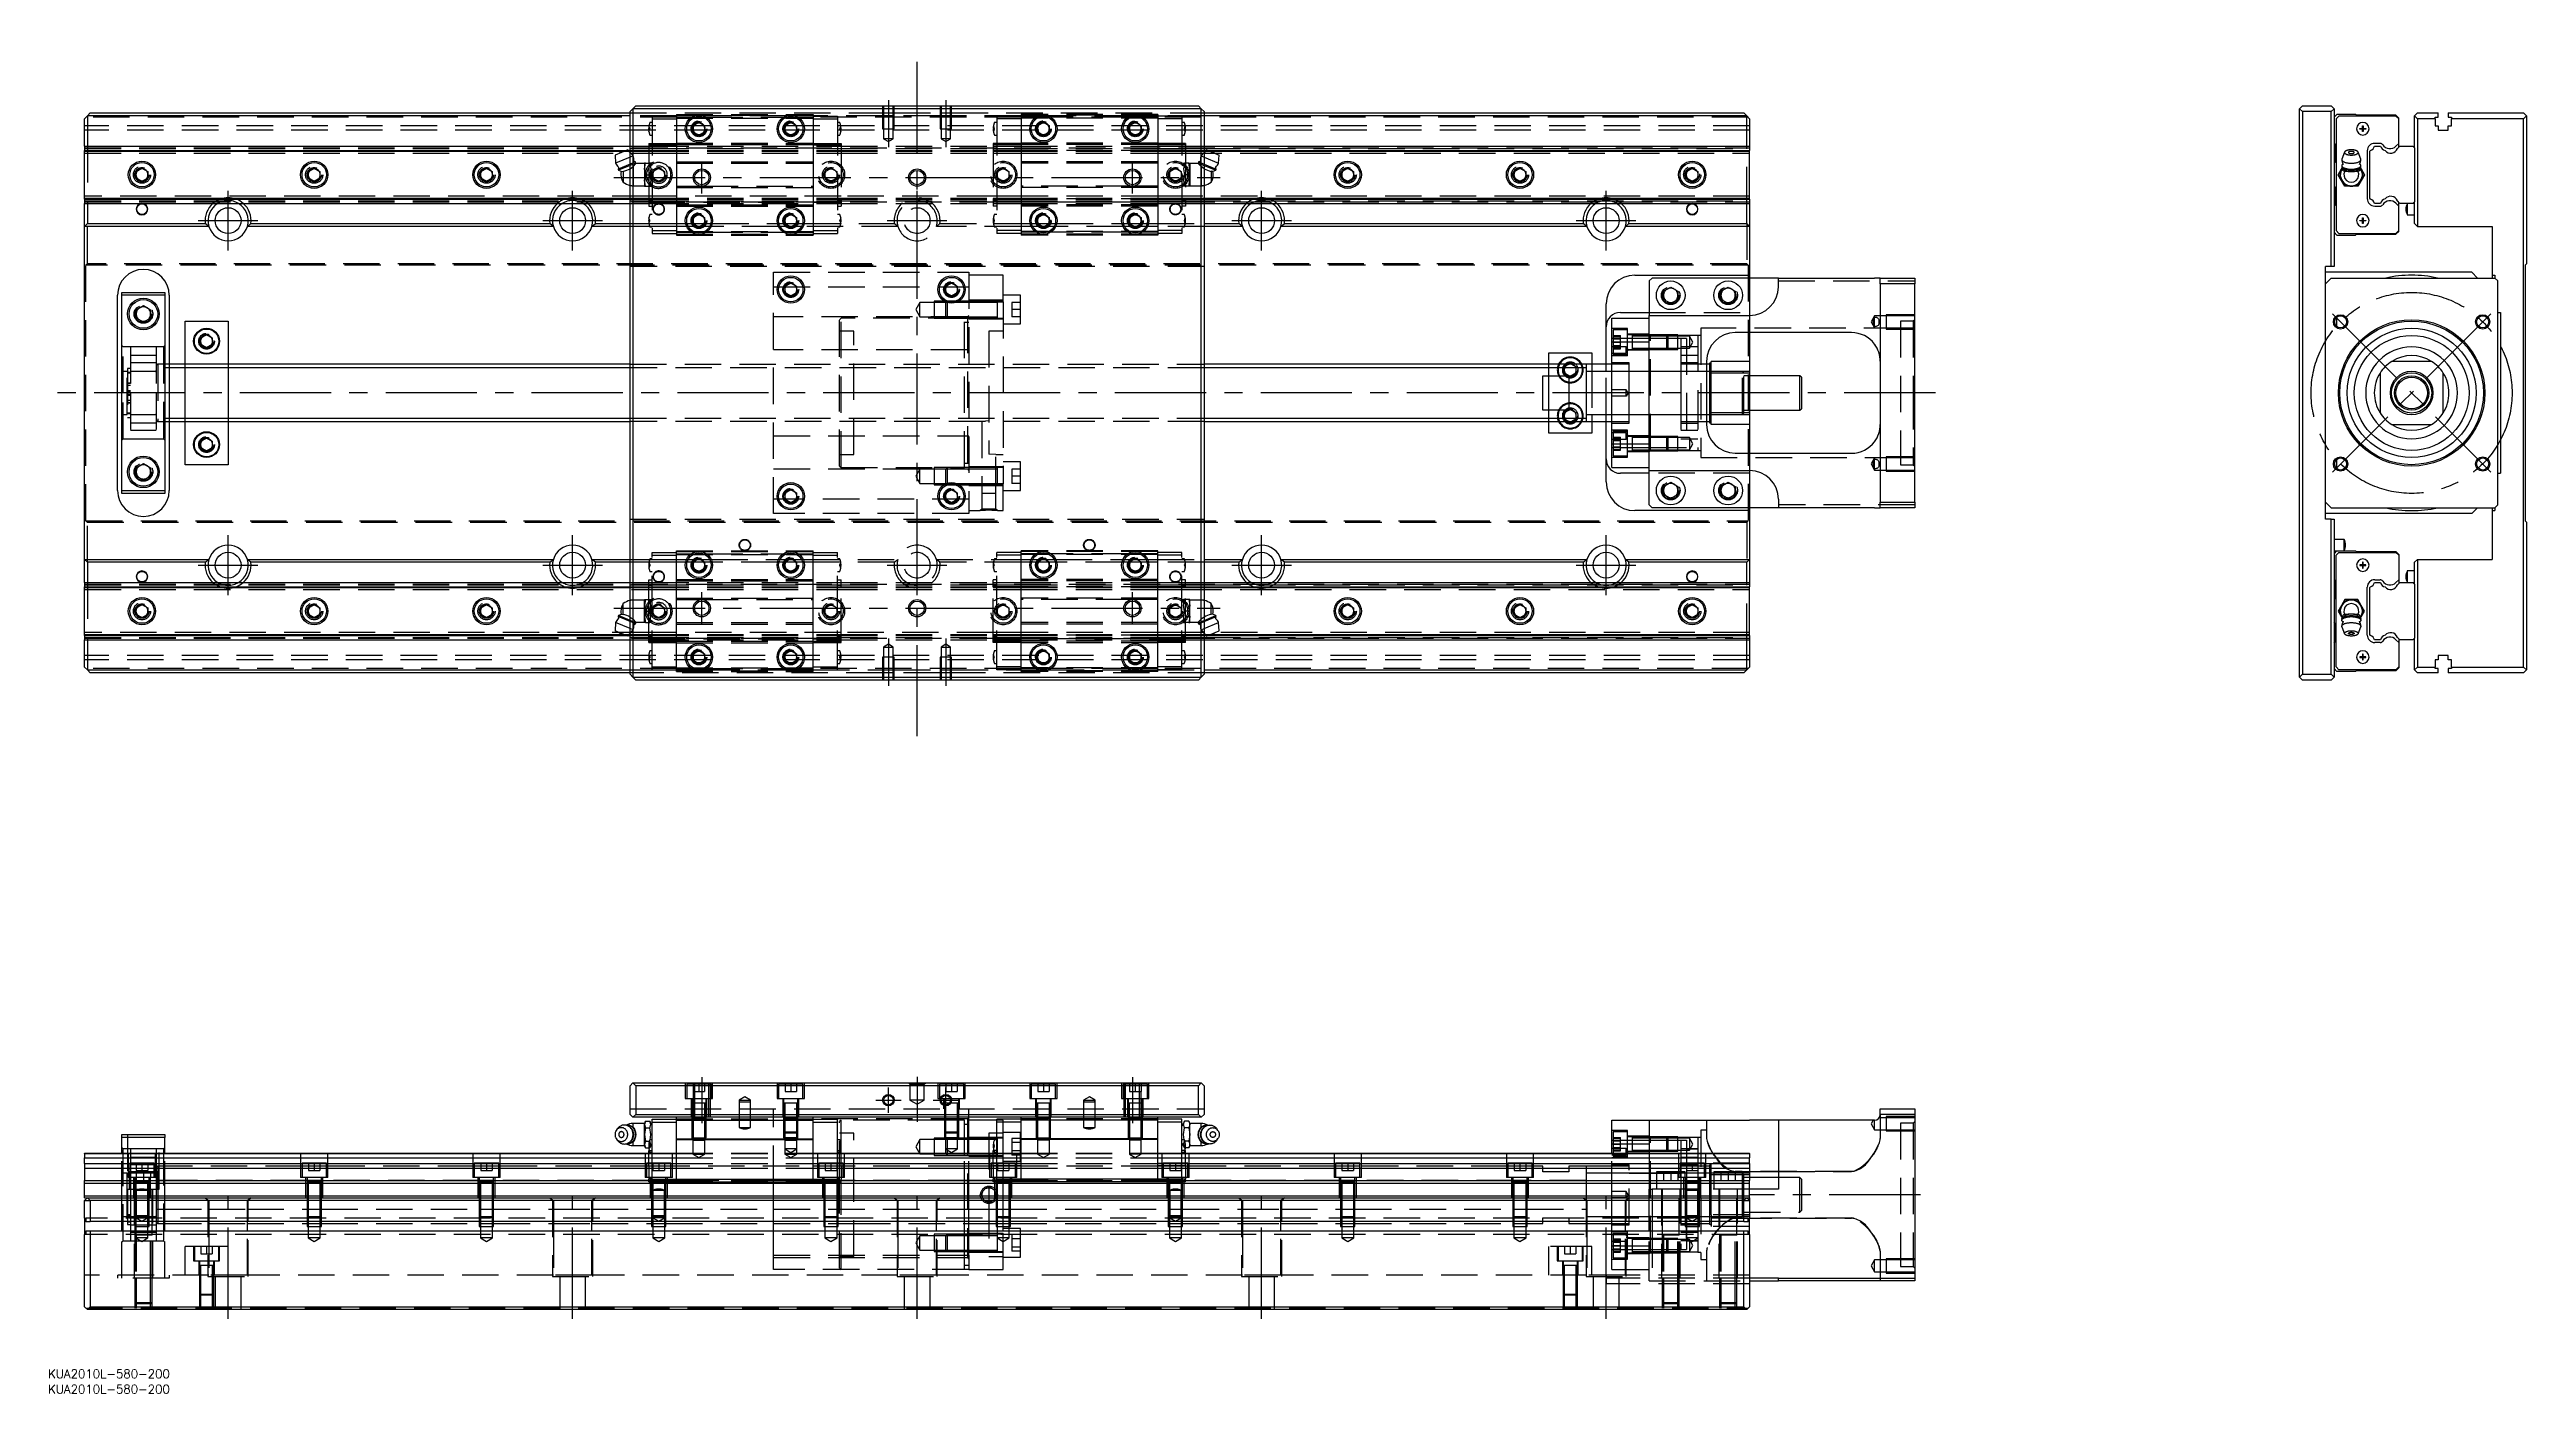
# Model space of a CAD drawing. Extents: x -12 to 851, y -348 to 120.
import ezdxf

# ---------------------------------------------------------------- set-up
doc = ezdxf.new("R2010")
doc.units = 0
doc.linetypes.add('CENTER', pattern=[50.8, 31.75, -6.35, 6.35, -6.35])
doc.linetypes.add('DASHED', pattern=[19.05, 12.7, -6.35])
doc.layers.get('0').update_dxf_attribs({"linetype": 'CONTINUOUS'})
doc.layers.add('CENTER', color=1, linetype='CENTER')
doc.styles.get("Standard").update_dxf_attribs({"font": 'txt.shx', "height": 3, "bigfont": 'bigfont.shx'})

# ---------------------------------------------------------------- blocks, each defined once
blk = doc.blocks.new('*U2')
at = {"color": 7, "linetype": 'CONTINUOUS'}
blk.add_text('KUA2010L-580-200', height=3, dxfattribs=at).set_placement((-12.71, -343.14))
blk = doc.blocks.new('*U3')
at = {"color": 7, "linetype": 'CONTINUOUS'}
blk.add_text('KUA2010L-580-200', height=3, dxfattribs=at).set_placement((-12.71, -348.5))

msp = doc.modelspace()

# ---------------------------------------------------------------- linework, layer by layer
at = {"color": 7, "linetype": 'CONTINUOUS'}
for p, q in [((1, 96.5), (0, 95.5)), ((0, 86), (0, 95.5)), ((2, 97.5), (1, 96.5)), ((1, 96.5), (1, 86)), ((190, 96.5), (1, 96.5)), ((2, 97.5), (190, 97.5)), ((190, 98), (191, 99)), ((190, -98), (190, 98)), ((191, 99), (192, 100)), ((191, 99), (191, -99)), ((389, 99), (191, 99)), ((192, 100), (388, 100)), ((388, 100), (389, 99)), ((389, 99), (390, 98)), ((389, -99), (389, 99)), ((390, 98), (390, -98)), ((390, 97.5), (578, 97.5)), ((579, 96.5), (390, 96.5)), ((579, 96.5), (578, 97.5)), ((580, 95.5), (579, 96.5)), ((579, 86), (579, 96.5)), ((580, 95.5), (580, 86)), ((772.58, 100), (771.58, 99)), ((771.58, 99), (772.58, 98)), ((771.58, -99), (771.58, 99)), ((772.58, 100), (782.58, 100)), ((782.58, 98), (772.58, 98)), ((772.58, 98), (772.58, -98)), ((783.58, 99), (782.58, 100)), ((782.58, 98), (783.58, 99)), ((782.58, 44), (782.58, 98)), ((783.58, 99), (783.58, 44)), ((784.58, 97), (783.58, 96)), ((785.28, 96.45), (784.28, 95.45)), ((784.28, 95.45), (784.28, 56.55)), ((791.08, 97), (784.58, 97)), ((805.08, 96.45), (785.28, 96.45)), ((791.33, 96.75), (791.08, 97)), ((805.08, 96.75), (791.33, 96.75)), ((806.08, 95.75), (805.08, 96.75)), ((806.08, 95.45), (805.08, 96.45)), ((806.08, 95.45), (806.08, 95.75)), ((806.08, 86.92), (806.08, 95.45)), ((811.58, 96.5), (812.58, 97.5)), ((811.58, 85.4), (811.58, 96.5)), ((812.58, 95.5), (811.58, 96.5)), ((812.58, 97.5), (819.88, 97.5)), ((818.73, 95.5), (812.58, 95.5)), ((812.58, 95.5), (812.58, 58)), ((818.73, 95.5), (818.73, 96)), ((818.73, 96), (819.88, 96)), ((818.73, 95.5), (818.73, 93)), ((819.88, 96), (819.88, 97.5)), ((823.28, 97.5), (849.58, 97.5)), ((823.28, 97.5), (823.28, 96)), ((823.28, 96), (824.43, 96)), ((824.43, 96), (824.43, 95.5)), ((824.43, 93), (824.43, 95.5)), ((849.58, 95.5), (824.43, 95.5)), ((849.58, 97.5), (850.58, 96.5)), ((850.58, 96.5), (849.58, 95.5)), ((849.58, -95.5), (849.58, 95.5)), ((850.58, 96.5), (850.58, 45)), ((212, 93.15), (214, 94.31)), ((212, 90.85), (212, 93.15)), ((214, 89.69), (212, 90.85)), ((214, 94.31), (216, 93.15)), ((216, 90.85), (214, 89.69)), ((216, 93.15), (216, 90.85)), ((244, 93.15), (246, 94.31)), ((244, 90.85), (244, 93.15)), ((246, 89.69), (244, 90.85)), ((246, 94.31), (248, 93.15)), ((248, 90.85), (246, 89.69)), ((248, 93.15), (248, 90.85)), ((332, 93.15), (334, 94.31)), ((332, 90.85), (332, 93.15)), ((334, 89.69), (332, 90.85)), ((334, 94.31), (336, 93.15)), ((336, 90.85), (334, 89.69)), ((336, 93.15), (336, 90.85)), ((364, 93.15), (366, 94.31)), ((364, 90.85), (364, 93.15)), ((366, 89.69), (364, 90.85)), ((366, 94.31), (368, 93.15)), ((368, 90.85), (366, 89.69)), ((368, 93.15), (368, 90.85)), ((783.58, 87), (784.08, 86.5)), ((784.08, 86.5), (784.08, 80.5)), ((792.58, 92.1), (793.48, 92.1)), ((792.58, 91.9), (792.58, 92.1)), ((793.48, 91.9), (792.58, 91.9)), ((793.48, 92.1), (793.48, 93)), ((793.48, 93), (793.68, 93)), ((793.48, 92.1), (793.58, 92)), ((793.48, 91.9), (793.58, 92)), ((793.48, 91), (793.48, 91.9)), ((793.68, 91), (793.48, 91)), ((793.68, 92.1), (793.58, 92)), ((793.68, 91.9), (793.58, 92)), ((793.68, 93), (793.68, 92.1)), ((793.68, 92.1), (794.58, 92.1)), ((794.58, 91.9), (793.68, 91.9)), ((793.68, 91.9), (793.68, 91)), ((794.58, 92.1), (794.58, 91.9)), ((799.66, 86.93), (797.75, 86.93)), ((806.08, 86.92), (805.12, 85.95)), ((806.08, 85.6), (806.08, 86.92)), ((818.73, 93), (819.88, 93)), ((819.88, 93), (819.88, 91.5)), ((819.88, 91.5), (823.28, 91.5)), ((823.28, 93), (824.43, 93)), ((823.28, 91.5), (823.28, 93)), ((0, 86), (0, 84.48)), ((0, 86), (190, 86)), ((0, 84.2), (0, 84.48)), ((0, 84.48), (188.73, 84.48)), ((0, 67.8), (0, 84.2)), ((0, 84.2), (188.05, 84.2)), ((18, 77.15), (20, 78.31)), ((20, 78.31), (22, 77.15)), ((78, 77.15), (80, 78.31)), ((80, 78.31), (82, 77.15)), ((138, 77.15), (140, 78.31)), ((140, 78.31), (142, 77.15)), ((189.2, 84.68), (184.77, 82.84)), ((184.77, 82.84), (184.97, 80)), ((190, 82.09), (184.97, 80)), ((190, 79.66), (185.83, 77.93)), ((186.04, 78.44), (185.83, 77.93)), ((185.83, 77.93), (185.98, 77.56)), ((190, 79.22), (185.98, 77.56)), ((190, 83.76), (189.2, 84.68)), ((189.37, 84.48), (190, 84.48)), ((189.62, 84.2), (190, 84.2)), ((390, 86), (580, 86)), ((390.8, 84.68), (390, 83.76)), ((390, 84.48), (390.63, 84.48)), ((390, 84.2), (390.38, 84.2)), ((390, 82.09), (395.03, 80)), ((390, 79.66), (394.17, 77.93)), ((390, 79.22), (394.02, 77.56)), ((390.8, 84.68), (395.23, 82.84)), ((391.27, 84.48), (580, 84.48)), ((391.95, 84.2), (580, 84.2)), ((394.17, 77.93), (393.96, 78.44)), ((394.02, 77.56), (394.17, 77.93)), ((395.03, 80), (395.23, 82.84)), ((438, 77.15), (440, 78.31)), ((440, 78.31), (442, 77.15)), ((498, 77.15), (500, 78.31)), ((500, 78.31), (502, 77.15)), ((558, 77.15), (560, 78.31)), ((560, 78.31), (562, 77.15)), ((580, 86), (580, 84.48)), ((580, 84.2), (580, 84.48)), ((580, 67.8), (580, 84.2)), ((784.08, 80.5), (783.58, 80)), ((784.96, 76), (786.12, 78)), ((786.12, 78), (786.4, 78.49)), ((786.31, 81.44), (786.28, 81.27)), ((786.28, 81.27), (786.29, 81.17)), ((786.3, 79.33), (786.28, 79.26)), ((786.28, 79.26), (786.28, 79.19)), ((786.28, 79.19), (786.29, 79.09)), ((786.28, 79.19), (786.28, 78.82)), ((786.28, 78.82), (786.28, 78.75)), ((786.28, 78.75), (786.3, 78.69)), ((786.29, 81.17), (786.32, 81.07)), ((786.29, 79.09), (786.32, 78.99)), ((786.32, 79.39), (786.3, 79.33)), ((786.3, 78.69), (786.32, 78.62)), ((787.2, 83.89), (786.31, 81.44)), ((786.32, 81.07), (786.37, 80.97)), ((786.35, 79.46), (786.32, 79.39)), ((786.32, 78.99), (786.37, 78.9)), ((786.32, 78.62), (786.35, 78.55)), ((786.4, 79.52), (786.35, 79.46)), ((786.35, 78.55), (786.4, 78.49)), ((786.37, 80.97), (786.44, 80.88)), ((786.37, 78.9), (786.44, 78.8)), ((786.45, 79.59), (786.4, 79.52)), ((786.4, 78.49), (786.45, 78.42)), ((786.44, 80.88), (786.53, 80.78)), ((786.44, 78.8), (786.53, 78.71)), ((786.51, 79.65), (786.45, 79.59)), ((786.45, 78.42), (786.51, 78.36)), ((786.49, 77.98), (786.5, 78.05)), ((786.49, 77.91), (786.49, 77.98)), ((786.5, 77.84), (786.49, 77.91)), ((786.5, 78.05), (786.52, 78.12)), ((786.51, 77.78), (786.5, 77.84)), ((786.58, 79.71), (786.51, 79.65)), ((786.51, 78.36), (786.58, 78.3)), ((786.52, 77.72), (786.51, 77.78)), ((786.52, 78.12), (786.54, 78.2)), ((786.55, 77.66), (786.52, 77.72)), ((786.53, 80.78), (786.64, 80.69)), ((786.53, 78.71), (786.64, 78.62)), ((786.54, 78.2), (786.57, 78.27)), ((786.58, 77.61), (786.55, 77.66)), ((786.57, 78.27), (786.58, 78.29)), ((786.64, 79.77), (786.58, 79.71)), ((786.58, 78.3), (786.7, 78.21)), ((786.58, 78.3), (787.57, 77.46)), ((786.64, 80.69), (786.77, 80.61)), ((786.64, 78.62), (786.77, 78.53)), ((786.7, 78.21), (786.84, 78.12)), ((786.77, 80.61), (786.91, 80.52)), ((786.77, 78.53), (786.91, 78.45)), ((786.84, 78.12), (787, 78.03)), ((786.91, 80.52), (787.07, 80.45)), ((786.91, 78.45), (787.07, 78.37)), ((787, 78.03), (787.17, 77.96)), ((787.07, 80.45), (787.25, 80.37)), ((787.07, 78.37), (787.25, 78.3)), ((787.17, 77.96), (787.37, 77.88)), ((787.2, 83.89), (787.18, 83.81)), ((787.18, 83.81), (787.18, 83.73)), ((787.18, 83.73), (787.2, 83.65)), ((787.23, 83.95), (787.2, 83.89)), ((787.2, 83.65), (787.23, 83.58)), ((787.27, 84.02), (787.23, 83.95)), ((787.23, 83.58), (787.28, 83.5)), ((787.25, 80.37), (787.44, 80.31)), ((787.25, 78.3), (787.44, 78.23)), ((787.33, 84.08), (787.27, 84.02)), ((787.28, 83.5), (787.35, 83.42)), ((787.39, 84.14), (787.33, 84.08)), ((787.35, 83.42), (787.43, 83.35)), ((787.37, 77.88), (787.57, 77.82)), ((787.47, 84.2), (787.39, 84.14)), ((787.43, 83.35), (787.53, 83.28)), ((787.44, 80.31), (787.64, 80.24)), ((787.44, 78.23), (787.64, 78.17)), ((787.56, 84.25), (787.47, 84.2)), ((787.53, 83.28), (787.64, 83.22)), ((787.65, 84.31), (787.56, 84.25)), ((787.57, 77.82), (787.79, 77.76)), ((787.64, 83.22), (787.77, 83.16)), ((787.64, 80.24), (787.86, 80.19)), ((787.64, 78.17), (787.86, 78.11)), ((787.76, 84.36), (787.65, 84.31)), ((787.88, 84.41), (787.76, 84.36)), ((787.77, 83.16), (787.91, 83.1)), ((787.79, 77.76), (788.03, 77.71)), ((787.86, 80.19), (788.08, 80.14)), ((787.86, 78.11), (788.08, 78.07)), ((788, 84.45), (787.88, 84.41)), ((787.91, 83.1), (788.06, 83.05)), ((788.14, 84.49), (788, 84.45)), ((788.03, 77.71), (788.27, 77.66)), ((788.06, 83.05), (788.23, 83)), ((788.08, 80.14), (788.32, 80.1)), ((788.08, 78.07), (788.32, 78.02)), ((788.28, 84.53), (788.14, 84.49)), ((788.23, 83), (788.4, 82.96)), ((788.27, 77.66), (788.52, 77.63)), ((788.43, 84.57), (788.28, 84.53)), ((788.32, 80.1), (788.56, 80.07)), ((788.32, 78.02), (788.56, 77.99)), ((788.4, 82.96), (788.59, 82.92)), ((788.58, 84.6), (788.43, 84.57)), ((788.56, 80.07), (788.81, 80.04)), ((788.56, 77.99), (788.81, 77.96)), ((788.74, 84.62), (788.58, 84.6)), ((788.6, 83.83), (788.58, 83.79)), ((788.58, 83.79), (788.58, 83.76)), ((788.58, 83.76), (788.58, 83.73)), ((788.58, 83.73), (788.6, 83.69)), ((788.59, 82.92), (788.78, 82.9)), ((788.61, 83.86), (788.6, 83.83)), ((788.6, 83.69), (788.61, 83.66)), ((788.64, 83.89), (788.61, 83.86)), ((788.61, 83.66), (788.64, 83.63)), ((788.67, 83.92), (788.64, 83.89)), ((788.64, 83.63), (788.67, 83.6)), ((788.71, 83.95), (788.67, 83.92)), ((788.67, 83.6), (788.71, 83.57)), ((788.76, 83.98), (788.71, 83.95)), ((788.71, 83.57), (788.76, 83.54)), ((788.9, 84.64), (788.74, 84.62)), ((788.81, 84.01), (788.76, 83.98)), ((788.76, 83.54), (788.81, 83.51)), ((788.78, 82.9), (788.97, 82.87)), ((788.87, 84.03), (788.81, 84.01)), ((788.81, 83.51), (788.87, 83.49)), ((788.81, 80.04), (789.06, 80.02)), ((788.81, 77.96), (789.06, 77.94)), ((788.94, 84.05), (788.87, 84.03)), ((788.87, 83.49), (788.94, 83.47)), ((789.07, 84.66), (788.9, 84.64)), ((789.01, 84.07), (788.94, 84.05)), ((788.94, 83.47), (789.01, 83.45)), ((788.97, 82.87), (789.17, 82.86)), ((789.08, 84.09), (789.01, 84.07)), ((789.01, 83.45), (789.08, 83.43)), ((789.06, 80.02), (789.32, 80.01)), ((789.06, 77.94), (789.32, 77.93)), ((789.24, 84.67), (789.07, 84.66)), ((789.16, 84.11), (789.08, 84.09)), ((789.08, 83.43), (789.16, 83.41)), ((789.24, 84.12), (789.16, 84.11)), ((789.16, 83.41), (789.24, 83.4)), ((789.17, 82.86), (789.38, 82.85)), ((789.41, 84.68), (789.24, 84.67)), ((789.32, 84.13), (789.24, 84.12)), ((789.24, 83.4), (789.32, 83.39)), ((789.41, 84.14), (789.32, 84.13)), ((789.32, 83.39), (789.41, 83.38)), ((789.32, 80.01), (789.58, 80)), ((789.32, 77.93), (789.58, 77.93)), ((789.38, 82.85), (789.58, 82.84)), ((789.58, 84.68), (789.41, 84.68)), ((789.49, 84.14), (789.41, 84.14)), ((789.41, 83.38), (789.49, 83.38)), ((789.58, 84.14), (789.49, 84.14)), ((789.49, 83.38), (789.58, 83.38)), ((789.75, 84.68), (789.58, 84.68)), ((789.67, 84.14), (789.58, 84.14)), ((789.58, 83.38), (789.67, 83.38)), ((789.58, 82.84), (789.78, 82.85)), ((789.58, 80), (789.84, 80.01)), ((789.58, 77.93), (789.84, 77.93)), ((789.75, 84.14), (789.67, 84.14)), ((789.67, 83.38), (789.75, 83.38)), ((789.92, 84.67), (789.75, 84.68)), ((789.84, 84.13), (789.75, 84.14)), ((789.75, 83.38), (789.84, 83.39)), ((789.78, 82.85), (789.99, 82.86)), ((789.92, 84.12), (789.84, 84.13)), ((789.84, 83.39), (789.92, 83.4)), ((789.84, 80.01), (790.1, 80.02)), ((789.84, 77.93), (790.1, 77.94)), ((790.09, 84.66), (789.92, 84.67)), ((790, 84.11), (789.92, 84.12)), ((789.92, 83.4), (790, 83.41)), ((789.99, 82.86), (790.19, 82.87)), ((790.08, 84.09), (790, 84.11)), ((790, 83.41), (790.08, 83.43)), ((790.15, 84.07), (790.08, 84.09)), ((790.08, 83.43), (790.15, 83.45)), ((790.26, 84.64), (790.09, 84.66)), ((790.1, 80.02), (790.35, 80.04)), ((790.1, 77.94), (790.35, 77.96)), ((790.22, 84.05), (790.15, 84.07)), ((790.15, 83.45), (790.22, 83.47)), ((790.19, 82.87), (790.38, 82.9)), ((790.29, 84.03), (790.22, 84.05)), ((790.22, 83.47), (790.29, 83.49)), ((790.42, 84.62), (790.26, 84.64)), ((790.35, 84.01), (790.29, 84.03)), ((790.29, 83.49), (790.35, 83.51)), ((790.4, 83.98), (790.35, 84.01)), ((790.35, 83.51), (790.4, 83.54)), ((790.35, 80.04), (790.6, 80.07)), ((790.35, 77.96), (790.6, 77.99)), ((790.38, 82.9), (790.57, 82.92)), ((790.45, 83.95), (790.4, 83.98)), ((790.4, 83.54), (790.45, 83.57)), ((790.58, 84.6), (790.42, 84.62)), ((790.49, 83.92), (790.45, 83.95)), ((790.45, 83.57), (790.49, 83.6)), ((790.52, 83.89), (790.49, 83.92)), ((790.49, 83.6), (790.52, 83.63)), ((790.55, 83.86), (790.52, 83.89)), ((790.52, 83.63), (790.55, 83.66)), ((790.56, 83.83), (790.55, 83.86)), ((790.55, 83.66), (790.56, 83.69)), ((790.58, 83.79), (790.56, 83.83)), ((790.56, 83.69), (790.58, 83.73)), ((790.57, 82.92), (790.76, 82.96)), ((790.73, 84.57), (790.58, 84.6)), ((790.58, 83.76), (790.58, 83.79)), ((790.58, 83.73), (790.58, 83.76)), ((790.6, 80.07), (790.84, 80.1)), ((790.6, 77.99), (790.84, 78.02)), ((790.64, 77.63), (790.89, 77.66)), ((790.88, 84.53), (790.73, 84.57)), ((790.76, 82.96), (790.93, 83)), ((790.84, 80.1), (791.08, 80.14)), ((790.84, 78.02), (791.08, 78.07)), ((791.02, 84.49), (790.88, 84.53)), ((790.89, 77.66), (791.13, 77.71)), ((790.93, 83), (791.1, 83.05)), ((791.16, 84.45), (791.02, 84.49)), ((791.08, 80.14), (791.3, 80.19)), ((791.08, 78.07), (791.3, 78.11)), ((791.1, 83.05), (791.25, 83.1)), ((791.13, 77.71), (791.37, 77.76)), ((791.28, 84.41), (791.16, 84.45)), ((791.25, 83.1), (791.39, 83.16)), ((791.4, 84.36), (791.28, 84.41)), ((791.3, 80.19), (791.52, 80.24)), ((791.3, 78.11), (791.52, 78.17)), ((791.37, 77.76), (791.59, 77.82)), ((791.39, 83.16), (791.52, 83.22)), ((791.51, 84.31), (791.4, 84.36)), ((791.6, 84.25), (791.51, 84.31)), ((791.52, 83.22), (791.63, 83.28)), ((791.52, 80.24), (791.72, 80.31)), ((791.52, 78.17), (791.72, 78.23)), ((791.59, 77.46), (792.58, 78.3)), ((791.59, 77.82), (791.79, 77.88)), ((791.69, 84.2), (791.6, 84.25)), ((791.63, 83.28), (791.73, 83.35)), ((791.77, 84.14), (791.69, 84.2)), ((791.72, 80.31), (791.91, 80.37)), ((791.72, 78.23), (791.91, 78.3)), ((791.73, 83.35), (791.81, 83.42)), ((791.83, 84.08), (791.77, 84.14)), ((791.79, 77.88), (791.99, 77.96)), ((791.81, 83.42), (791.88, 83.5)), ((791.89, 84.02), (791.83, 84.08)), ((791.88, 83.5), (791.93, 83.58)), ((791.93, 83.95), (791.89, 84.02)), ((791.91, 80.37), (792.09, 80.45)), ((791.91, 78.3), (792.09, 78.37)), ((791.96, 83.89), (791.93, 83.95)), ((791.93, 83.58), (791.96, 83.65)), ((791.98, 83.81), (791.96, 83.89)), ((792.85, 81.44), (791.96, 83.89)), ((791.96, 83.65), (791.98, 83.73)), ((791.98, 83.73), (791.98, 83.81)), ((791.99, 77.96), (792.16, 78.03)), ((792.09, 80.45), (792.25, 80.52)), ((792.09, 78.37), (792.25, 78.45)), ((792.16, 78.03), (792.32, 78.12)), ((792.25, 80.52), (792.39, 80.61)), ((792.25, 78.45), (792.39, 78.53)), ((792.32, 78.12), (792.46, 78.21)), ((792.39, 80.61), (792.52, 80.69)), ((792.39, 78.53), (792.52, 78.62)), ((792.46, 78.21), (792.58, 78.3)), ((792.52, 80.69), (792.63, 80.78)), ((792.58, 79.71), (792.52, 79.77)), ((792.52, 78.62), (792.63, 78.71)), ((792.65, 79.65), (792.58, 79.71)), ((792.58, 78.3), (792.65, 78.36)), ((792.58, 78.29), (792.59, 78.27)), ((792.61, 77.66), (792.58, 77.61)), ((792.59, 78.27), (792.62, 78.2)), ((792.64, 77.72), (792.61, 77.66)), ((792.62, 78.2), (792.64, 78.12)), ((792.63, 80.78), (792.72, 80.88)), ((792.63, 78.71), (792.72, 78.8)), ((792.64, 78.12), (792.66, 78.05)), ((792.65, 77.78), (792.64, 77.72)), ((792.71, 79.59), (792.65, 79.65)), ((792.65, 78.36), (792.71, 78.42)), ((792.66, 77.84), (792.65, 77.78)), ((792.66, 78.05), (792.67, 77.98)), ((792.67, 77.91), (792.66, 77.84)), ((792.67, 77.98), (792.67, 77.91)), ((792.76, 79.52), (792.71, 79.59)), ((792.71, 78.42), (792.76, 78.49)), ((792.72, 80.88), (792.79, 80.97)), ((792.72, 78.8), (792.79, 78.9)), ((792.81, 79.46), (792.76, 79.52)), ((792.76, 78.49), (792.81, 78.55)), ((792.76, 78.49), (793.04, 78)), ((792.79, 80.97), (792.84, 81.07)), ((792.79, 78.9), (792.84, 78.99)), ((792.84, 79.39), (792.81, 79.46)), ((792.81, 78.55), (792.84, 78.62)), ((792.84, 81.07), (792.87, 81.17)), ((792.86, 79.33), (792.84, 79.39)), ((792.84, 78.99), (792.87, 79.09)), ((792.84, 78.62), (792.86, 78.69)), ((792.88, 81.27), (792.85, 81.44)), ((792.88, 79.26), (792.86, 79.33)), ((792.86, 78.69), (792.88, 78.75)), ((792.87, 81.17), (792.88, 81.27)), ((792.87, 79.09), (792.88, 79.19)), ((792.88, 79.19), (792.88, 79.26)), ((792.88, 78.82), (792.88, 79.19)), ((792.88, 78.75), (792.88, 78.82)), ((793.04, 78), (794.2, 76)), ((795.15, 84.33), (795.15, 67.67)), ((796.08, 84.2), (796.24, 84.48)), ((796.08, 67.8), (796.08, 84.2)), ((797.64, 86), (799.72, 86)), ((805.63, 85.15), (806.08, 85.6)), ((806.08, 85.6), (806.48, 86)), ((806.48, 86), (810.98, 86)), ((810.98, 86), (811.58, 85.4)), ((811.58, 85.4), (811.58, 66.6)), ((18, 74.85), (18, 77.15)), ((20, 73.69), (18, 74.85)), ((22, 74.85), (20, 73.69)), ((22, 77.15), (22, 74.85)), ((78, 74.85), (78, 77.15)), ((80, 73.69), (78, 74.85)), ((82, 74.85), (80, 73.69)), ((82, 77.15), (82, 74.85)), ((138, 74.85), (138, 77.15)), ((140, 73.69), (138, 74.85)), ((142, 74.85), (140, 73.69)), ((142, 77.15), (142, 74.85)), ((185.98, 77.56), (187.1, 77.09)), ((186.94, 77.07), (187.6, 77.18)), ((187.6, 77.18), (187.6, 73.4)), ((393.06, 77.07), (392.4, 77.18)), ((392.4, 77.18), (392.4, 73.4)), ((392.9, 77.09), (394.02, 77.56)), ((438, 74.85), (438, 77.15)), ((440, 73.69), (438, 74.85)), ((442, 74.85), (440, 73.69)), ((442, 77.15), (442, 74.85)), ((498, 74.85), (498, 77.15)), ((500, 73.69), (498, 74.85)), ((502, 74.85), (500, 73.69)), ((502, 77.15), (502, 74.85)), ((558, 74.85), (558, 77.15)), ((560, 73.69), (558, 74.85)), ((562, 74.85), (560, 73.69)), ((562, 77.15), (562, 74.85)), ((783.58, 72), (784.08, 71.5)), ((784.08, 71.5), (784.08, 65.5)), ((786.12, 74), (784.96, 76)), ((787.27, 72), (786.12, 74)), ((786.61, 77.55), (786.58, 77.61)), ((786.66, 77.5), (786.61, 77.55)), ((786.7, 77.46), (786.66, 77.5)), ((786.76, 77.41), (786.7, 77.46)), ((786.82, 77.36), (786.76, 77.41)), ((786.9, 77.32), (786.82, 77.36)), ((786.98, 77.28), (786.9, 77.32)), ((787.07, 77.24), (786.98, 77.28)), ((787.17, 77.21), (787.07, 77.24)), ((787.26, 77.18), (787.17, 77.21)), ((789.58, 72), (787.27, 72)), ((787.74, 77.35), (787.57, 77.46)), ((787.94, 77.27), (787.74, 77.35)), ((788.52, 77.63), (788.78, 77.6)), ((788.78, 77.6), (789.04, 77.58)), ((789.04, 77.58), (789.31, 77.56)), ((789.31, 77.56), (789.58, 77.56)), ((789.58, 77.56), (789.85, 77.56)), ((791.89, 72), (789.58, 72)), ((789.85, 77.56), (790.12, 77.58)), ((790.12, 77.58), (790.38, 77.6)), ((790.38, 77.6), (790.64, 77.63)), ((791.36, 77.32), (791.15, 77.25)), ((791.59, 77.46), (791.36, 77.32)), ((793.04, 74), (791.89, 72)), ((791.99, 77.21), (791.9, 77.18)), ((792.09, 77.24), (791.99, 77.21)), ((792.18, 77.28), (792.09, 77.24)), ((792.26, 77.32), (792.18, 77.28)), ((792.33, 77.36), (792.26, 77.32)), ((792.4, 77.41), (792.33, 77.36)), ((792.46, 77.46), (792.4, 77.41)), ((792.5, 77.5), (792.46, 77.46)), ((792.55, 77.55), (792.5, 77.5)), ((792.58, 77.61), (792.55, 77.55)), ((794.2, 76), (793.04, 74)), ((0, 67.8), (190, 67.8)), ((0, 67.52), (0, 67.8)), ((0, 67.52), (0, 66)), ((0, 67.52), (190, 67.52)), ((0, 58), (0, 66)), ((0, 66), (190, 66)), ((1, 66), (1, 59)), ((212, 61.15), (214, 62.31)), ((212, 58.85), (212, 61.15)), ((214, 62.31), (216, 61.15)), ((216, 61.15), (216, 58.85)), ((244, 61.15), (246, 62.31)), ((244, 58.85), (244, 61.15)), ((246, 62.31), (248, 61.15)), ((248, 61.15), (248, 58.85)), ((332, 61.15), (334, 62.31)), ((332, 58.85), (332, 61.15)), ((334, 62.31), (336, 61.15)), ((336, 61.15), (336, 58.85)), ((364, 61.15), (366, 62.31)), ((364, 58.85), (364, 61.15)), ((366, 62.31), (368, 61.15)), ((368, 61.15), (368, 58.85)), ((390, 67.8), (580, 67.8)), ((390, 67.52), (580, 67.52)), ((390, 66), (580, 66)), ((579, 59), (579, 66)), ((580, 67.52), (580, 67.8)), ((580, 67.52), (580, 66)), ((580, 66), (580, 58)), ((784.08, 65.5), (783.58, 65)), ((793.48, 60.1), (793.48, 61)), ((793.48, 61), (793.68, 61)), ((793.68, 61), (793.68, 60.1)), ((796.24, 67.52), (796.08, 67.8)), ((799.72, 66), (797.64, 66)), ((797.75, 65.07), (799.66, 65.07)), ((805.12, 66.05), (806.08, 65.08)), ((806.48, 66), (805.63, 66.85)), ((806.08, 65.08), (806.08, 66.4)), ((806.08, 56.55), (806.08, 65.08)), ((810.98, 66), (806.48, 66)), ((808.58, 64.06), (808.58, 63.94)), ((809.08, 66), (809.08, 62)), ((809.08, 62), (811.58, 62)), ((811.58, 66.6), (810.98, 66)), ((811.58, 66), (810.98, 66)), ((811.58, 59), (811.58, 66.6)), ((0, 58), (1, 59)), ((0, -58), (0, 58)), ((43.29, 58), (0, 58)), ((1, 59), (42.06, 59)), ((43.29, 58), (42.06, 59)), ((56.71, 58), (57.94, 59)), ((163.29, 58), (56.71, 58)), ((57.94, 59), (162.06, 59)), ((163.29, 58), (162.06, 59)), ((176.71, 58), (177.94, 59)), ((190, 58), (176.71, 58)), ((177.94, 59), (190, 59)), ((214, 57.69), (212, 58.85)), ((216, 58.85), (214, 57.69)), ((246, 57.69), (244, 58.85)), ((248, 58.85), (246, 57.69)), ((334, 57.69), (332, 58.85)), ((336, 58.85), (334, 57.69)), ((366, 57.69), (364, 58.85)), ((368, 58.85), (366, 57.69)), ((390, 59), (402.06, 59)), ((403.29, 58), (390, 58)), ((403.29, 58), (402.06, 59)), ((416.71, 58), (417.94, 59)), ((523.29, 58), (416.71, 58)), ((417.94, 59), (522.06, 59)), ((523.29, 58), (522.06, 59)), ((536.71, 58), (537.94, 59)), ((580, 58), (536.71, 58)), ((537.94, 59), (579, 59)), ((579, 59), (580, 58)), ((580, 58), (580, 41)), ((783.58, 56), (784.58, 55)), ((784.28, 56.55), (785.28, 55.55)), ((784.58, 55), (791.08, 55)), ((785.28, 55.55), (805.08, 55.55)), ((791.08, 55), (791.33, 55.25)), ((791.33, 55.25), (805.08, 55.25)), ((792.58, 59.9), (792.58, 60.1)), ((792.58, 60.1), (793.48, 60.1)), ((793.48, 59.9), (792.58, 59.9)), ((793.48, 60.1), (793.58, 60)), ((793.48, 59.9), (793.58, 60)), ((793.48, 59), (793.48, 59.9)), ((793.68, 59), (793.48, 59)), ((793.68, 60.1), (793.58, 60)), ((793.68, 59.9), (793.58, 60)), ((793.68, 60.1), (794.58, 60.1)), ((793.68, 59.9), (793.68, 59)), ((794.58, 59.9), (793.68, 59.9)), ((794.58, 60.1), (794.58, 59.9)), ((805.08, 55.55), (806.08, 56.55)), ((805.08, 55.25), (806.08, 56.25)), ((806.08, 56.25), (806.08, 56.55)), ((811.58, 59), (812.58, 58)), ((812.58, 58), (838.58, 58)), ((838.58, 58), (838.58, 41)), ((782.58, 44), (780.58, 44)), ((780.58, 38), (780.58, 44)), ((783.58, 44), (782.58, 44)), ((850.08, 44.5), (850.58, 45)), ((850.08, 44.5), (850.08, -44.5)), ((13, 34), (13, 35)), ((13, 35), (28, 35)), ((28, 35), (28, 34)), ((244, 37.15), (246, 38.31)), ((244, 34.85), (244, 37.15)), ((246, 33.69), (244, 34.85)), ((246, 38.31), (248, 37.15)), ((248, 34.85), (246, 33.69)), ((248, 37.15), (248, 34.85)), ((300, 37.15), (302, 38.31)), ((300, 34.85), (300, 37.15)), ((302, 33.69), (300, 34.85)), ((302, 38.31), (304, 37.15)), ((304, 34.85), (302, 33.69)), ((304, 37.15), (304, 34.85)), ((540, 41), (580, 41)), ((546, 40), (545, 39)), ((545, 39), (545, 27)), ((590, 40), (546, 40)), ((550, 35.44), (552.5, 36.89)), ((550, 32.56), (550, 35.44)), ((552.5, 36.89), (555, 35.44)), ((555, 35.44), (555, 32.56)), ((570, 35.44), (572.5, 36.89)), ((570, 32.56), (570, 35.44)), ((572.5, 36.89), (575, 35.44)), ((575, 35.44), (575, 32.56)), ((580, 41), (580, 40)), ((590, 40), (623.5, 40)), ((590, 37), (590, 40)), ((625.5, 40), (623.5, 40)), ((625.5, 38), (625.5, 40)), ((625.5, 40), (637.5, 40)), ((625.5, 38), (625.5, -38)), ((637.5, 38), (625.5, 38)), ((637.5, 40), (637.5, 38)), ((637.5, -38), (637.5, 38)), ((831.58, 42), (780.58, 42)), ((782.58, 40), (780.58, 38)), ((780.58, -38), (780.58, 38)), ((782.58, 40), (839.58, 40)), ((833.58, 40), (831.58, 42)), ((838.58, 41), (838.58, 40)), ((838.58, 41), (839.58, 41)), ((839.58, 41), (839.58, 40)), ((840.58, 39), (839.58, 40)), ((840.58, -39), (840.58, 39)), ((11.5, -34), (11.5, 34)), ((13, -34), (13, 34)), ((28, 34), (13, 34)), ((18, 28.94), (20.5, 30.39)), ((18, 26.06), (18, 28.94)), ((20.5, 24.61), (18, 26.06)), ((20.5, 30.39), (23, 28.94)), ((23, 26.06), (20.5, 24.61)), ((23, 28.94), (23, 26.06)), ((28, 34), (28, -34)), ((29.5, 34), (29.5, 10)), ((530, 10), (530, 31)), ((532, 26), (545, 26)), ((532, 17.78), (532, 26)), ((535, 28), (545, 28)), ((545, 17.78), (545, 27)), ((545, 27), (580, 27)), ((552.5, 31.11), (550, 32.56)), ((555, 32.56), (552.5, 31.11)), ((572.5, 31.11), (570, 32.56)), ((575, 32.56), (572.5, 31.11)), ((623.16, 25.61), (623.3, 25.99)), ((623.3, 25.99), (623.5, 26.44)), ((623.5, 26.44), (623.72, 26.43)), ((623.5, 23.06), (623.5, 26.44)), ((623.72, 26.43), (623.94, 26.4)), ((623.94, 26.4), (624.15, 26.35)), ((624.15, 26.35), (624.35, 26.28)), ((624.35, 26.28), (624.58, 26.14)), ((624.58, 26.14), (624.77, 25.97)), ((624.77, 25.97), (624.91, 25.77)), ((784.58, 23.06), (784.58, 26.44)), ((840.58, 28), (841.58, 28)), ((841.58, 28), (841.58, -28)), ((35, 25), (50, 25)), ((35, 10), (35, 25)), ((40.5, 19.15), (42.5, 20.31)), ((40.5, 16.85), (40.5, 19.15)), ((42.5, 20.31), (44.5, 19.15)), ((44.5, 19.15), (44.5, 16.85)), ((50, 25), (50, 10)), ((532, -17.78), (532, 17.78)), ((532, 17.78), (545, 17.78)), ((545, -17.78), (545, 17.78)), ((545, -17.78), (545, 17.78)), ((615.5, 21), (575, 21)), ((580, 21), (580, 11)), ((623.02, 24.91), (623.06, 25.23)), ((623.06, 25.23), (623.16, 25.61)), ((623.58, 23.06), (623.5, 23.06)), ((623.82, 23.08), (623.58, 23.06)), ((624.04, 23.12), (623.82, 23.08)), ((624.29, 23.2), (624.04, 23.12)), ((624.52, 23.31), (624.29, 23.2)), ((624.72, 23.48), (624.52, 23.31)), ((624.88, 23.67), (624.72, 23.48)), ((624.99, 23.9), (624.88, 23.67)), ((624.91, 25.77), (625.02, 25.53)), ((625.06, 24.11), (624.99, 23.9)), ((625.02, 25.53), (625.08, 25.3)), ((190, 10), (28, 10)), ((42.5, 15.69), (40.5, 16.85)), ((44.5, 16.85), (42.5, 15.69)), ((523, 10), (390, 10)), ((510, 14), (525, 14)), ((510, 10), (510, 14)), ((516.96, 10), (517.5, 10.31)), ((517.5, 10.31), (518.04, 10)), ((532, 10), (523, 10)), ((523, 10), (523, -10)), ((523, 10), (523, -10)), ((525, 14), (525, 10)), ((565, 11), (565, -11)), ((566, 10), (565, 10)), ((566.31, 10.38), (566, 10.38)), ((566, 10.38), (566, 0)), ((566.63, 6.93), (566.63, 11)), ((580, 11), (566.63, 11)), ((580, 11), (580, 6.93)), ((817.51, 11), (803.65, 11)), ((508, -6), (508, 6)), ((508, 6), (517, 6)), ((517, 6), (517, -6)), ((566, 0), (566, -10.38)), ((566.63, -6.93), (566.63, 6.93)), ((580, 6.93), (566.63, 6.93)), ((580, 6.93), (580, -6.93)), ((597.5, 6), (580, 6)), ((598, 5.5), (597.5, 6)), ((597.5, -6), (597.5, 6)), ((598, 5.5), (598, -5.5)), ((799.58, 6.93), (799.58, -6.93)), ((821.58, -6.93), (821.58, 6.93)), ((517, -6), (508, -6)), ((566.63, -11), (566.63, -6.93)), ((580, -6.93), (566.63, -6.93)), ((580, -6), (597.5, -6)), ((580, -6.93), (580, -11)), ((597.5, -6), (598, -5.5)), ((28, -10), (190, -10)), ((29.5, -10), (29.5, -34)), ((35, -25), (35, -10)), ((40.5, -16.85), (42.5, -15.69)), ((40.5, -19.15), (40.5, -16.85)), ((42.5, -15.69), (44.5, -16.85)), ((44.5, -16.85), (44.5, -19.15)), ((50, -10), (50, -25)), ((390, -10), (523, -10)), ((510, -14), (510, -10)), ((525, -14), (510, -14)), ((517.5, -10.31), (516.96, -10)), ((518.04, -10), (517.5, -10.31)), ((523, -10), (532, -10)), ((525, -10), (525, -14)), ((530, -31), (530, -10)), ((565, -10), (566, -10)), ((566, -10.38), (566.31, -10.38)), ((580, -11), (566.63, -11)), ((580, -11), (580, -21)), ((803.65, -11), (817.51, -11)), ((18, -26.06), (20.5, -24.61)), ((20.5, -24.61), (23, -26.06)), ((50, -25), (35, -25)), ((42.5, -20.31), (40.5, -19.15)), ((44.5, -19.15), (42.5, -20.31)), ((532, -26), (532, -17.78)), ((532, -17.78), (545, -17.78)), ((545, -27), (545, -17.78)), ((575, -21), (615.5, -21)), ((623.02, -24.59), (623.06, -24.27)), ((623.06, -24.27), (623.16, -23.89)), ((623.16, -23.89), (623.3, -23.51)), ((623.3, -23.51), (623.5, -23.06)), ((623.5, -23.06), (623.72, -23.07)), ((623.5, -26.44), (623.5, -23.06)), ((623.72, -23.07), (623.94, -23.1)), ((623.94, -23.1), (624.15, -23.15)), ((624.15, -23.15), (624.35, -23.22)), ((624.35, -23.22), (624.58, -23.35)), ((624.58, -23.35), (624.77, -23.53)), ((624.88, -25.83), (624.72, -26.02)), ((624.77, -23.53), (624.91, -23.73)), ((624.99, -25.6), (624.88, -25.83)), ((624.91, -23.73), (625.02, -23.96)), ((625.06, -25.39), (624.99, -25.6)), ((625.02, -23.96), (625.08, -24.2)), ((784.58, -26.44), (784.58, -23.06)), ((13, -34), (28, -34)), ((13, -35), (13, -34)), ((18, -28.94), (18, -26.06)), ((20.5, -30.39), (18, -28.94)), ((23, -28.94), (20.5, -30.39)), ((23, -26.06), (23, -28.94)), ((28, -34), (28, -35)), ((244, -34.85), (246, -33.69)), ((246, -33.69), (248, -34.85)), ((300, -34.85), (302, -33.69)), ((302, -33.69), (304, -34.85)), ((532, -26), (545, -26)), ((545, -28), (535, -28)), ((545, -39), (545, -27)), ((545, -27), (580, -27)), ((550, -32.56), (552.5, -31.11)), ((550, -35.44), (550, -32.56)), ((552.5, -31.11), (555, -32.56)), ((555, -32.56), (555, -35.44)), ((570, -32.56), (572.5, -31.11)), ((570, -35.44), (570, -32.56)), ((572.5, -31.11), (575, -32.56)), ((575, -32.56), (575, -35.44)), ((623.58, -26.43), (623.5, -26.44)), ((623.82, -26.42), (623.58, -26.43)), ((624.04, -26.38), (623.82, -26.42)), ((624.29, -26.3), (624.04, -26.38)), ((624.52, -26.18), (624.29, -26.3)), ((624.72, -26.02), (624.52, -26.18)), ((840.58, -28), (841.58, -28)), ((28, -35), (13, -35)), ((244, -37.15), (244, -34.85)), ((246, -38.31), (244, -37.15)), ((248, -37.15), (246, -38.31)), ((248, -34.85), (248, -37.15)), ((300, -37.15), (300, -34.85)), ((302, -38.31), (300, -37.15)), ((304, -37.15), (302, -38.31)), ((304, -34.85), (304, -37.15)), ((580, -41), (540, -41)), ((545, -39), (546, -40)), ((590, -40), (546, -40)), ((552.5, -36.89), (550, -35.44)), ((555, -35.44), (552.5, -36.89)), ((572.5, -36.89), (570, -35.44)), ((575, -35.44), (572.5, -36.89)), ((580, -40), (580, -41)), ((580, -41), (580, -58)), ((590, -37), (590, -40)), ((623.5, -40), (590, -40)), ((623.5, -40), (625.5, -40)), ((625.5, -40), (625.5, -38)), ((625.5, -38), (637.5, -38)), ((637.5, -40), (625.5, -40)), ((637.5, -38), (637.5, -40)), ((780.58, -44), (780.58, -38)), ((780.58, -38), (782.58, -40)), ((831.58, -42), (780.58, -42)), ((782.58, -40), (839.58, -40)), ((831.58, -42), (833.58, -40)), ((838.58, -40), (838.58, -41)), ((838.58, -41), (839.58, -41)), ((838.58, -41), (838.58, -58)), ((839.58, -40), (840.58, -39)), ((839.58, -40), (839.58, -41)), ((782.58, -44), (780.58, -44)), ((782.58, -44), (783.58, -44)), ((782.58, -98), (782.58, -44)), ((783.58, -44), (783.58, -99)), ((787.08, -51), (783.58, -51)), ((787.08, -53), (787.08, -51)), ((850.58, -45), (850.08, -44.5)), ((850.58, -45), (850.58, -96.5)), ((0, -66), (0, -58)), ((0, -58), (43.29, -58)), ((1, -59), (0, -58)), ((42.06, -59), (1, -59)), ((1, -59), (1, -66)), ((42.06, -59), (43.29, -58)), ((56.71, -58), (163.29, -58)), ((57.94, -59), (56.71, -58)), ((162.06, -59), (57.94, -59)), ((162.06, -59), (163.29, -58)), ((176.71, -58), (190, -58)), ((177.94, -59), (176.71, -58)), ((190, -59), (177.94, -59)), ((212, -58.85), (214, -57.69)), ((212, -61.15), (212, -58.85)), ((214, -57.69), (216, -58.85)), ((216, -58.85), (216, -61.15)), ((244, -58.85), (246, -57.69)), ((244, -61.15), (244, -58.85)), ((246, -57.69), (248, -58.85)), ((248, -58.85), (248, -61.15)), ((332, -58.85), (334, -57.69)), ((332, -61.15), (332, -58.85)), ((334, -57.69), (336, -58.85)), ((336, -58.85), (336, -61.15)), ((364, -58.85), (366, -57.69)), ((364, -61.15), (364, -58.85)), ((366, -57.69), (368, -58.85)), ((368, -58.85), (368, -61.15)), ((390, -58), (403.29, -58)), ((402.06, -59), (390, -59)), ((402.06, -59), (403.29, -58)), ((416.71, -58), (523.29, -58)), ((417.94, -59), (416.71, -58)), ((522.06, -59), (417.94, -59)), ((522.06, -59), (523.29, -58)), ((536.71, -58), (580, -58)), ((537.94, -59), (536.71, -58)), ((579, -59), (537.94, -59)), ((580, -58), (579, -59)), ((579, -66), (579, -59)), ((580, -58), (580, -66)), ((783.58, -55), (784.58, -55)), ((783.58, -56), (784.58, -55)), ((784.28, -56.55), (785.28, -55.55)), ((784.28, -95.45), (784.28, -56.55)), ((784.58, -55), (791.08, -55)), ((785.28, -55.55), (805.08, -55.55)), ((787.08, -55), (787.08, -53)), ((787.58, -53.06), (787.58, -52.94)), ((791.08, -55), (791.33, -55.25)), ((791.33, -55.25), (805.08, -55.25)), ((793.48, -59.9), (792.58, -59.9)), ((792.58, -59.9), (792.58, -60.1)), ((792.58, -60.1), (793.48, -60.1)), ((793.48, -59), (793.48, -59.9)), ((793.68, -59), (793.48, -59)), ((793.48, -59.9), (793.58, -60)), ((793.48, -60.1), (793.58, -60)), ((793.48, -60.1), (793.48, -61)), ((793.68, -59.9), (793.58, -60)), ((793.68, -60.1), (793.58, -60)), ((793.68, -59.9), (793.68, -59)), ((794.58, -59.9), (793.68, -59.9)), ((793.68, -60.1), (794.58, -60.1)), ((793.68, -61), (793.68, -60.1)), ((794.58, -60.1), (794.58, -59.9)), ((805.08, -55.25), (806.08, -56.25)), ((805.08, -55.55), (806.08, -56.55)), ((806.08, -56.25), (806.08, -56.55)), ((806.08, -56.55), (806.08, -65.08)), ((812.58, -58), (811.58, -59)), ((811.58, -66.6), (811.58, -59)), ((812.58, -58), (838.58, -58)), ((812.58, -58), (812.58, -95.5)), ((0, -66), (0, -67.52)), ((0, -66), (190, -66)), ((0, -67.8), (0, -67.52)), ((0, -67.52), (190, -67.52)), ((0, -67.8), (190, -67.8)), ((0, -84.2), (0, -67.8)), ((214, -62.31), (212, -61.15)), ((216, -61.15), (214, -62.31)), ((246, -62.31), (244, -61.15)), ((248, -61.15), (246, -62.31)), ((334, -62.31), (332, -61.15)), ((336, -61.15), (334, -62.31)), ((366, -62.31), (364, -61.15)), ((368, -61.15), (366, -62.31)), ((390, -66), (580, -66)), ((390, -67.52), (580, -67.52)), ((390, -67.8), (580, -67.8)), ((580, -66), (580, -67.52)), ((580, -67.8), (580, -67.52)), ((580, -84.2), (580, -67.8)), ((784.08, -65.5), (783.58, -65)), ((784.08, -71.5), (784.08, -65.5)), ((793.48, -61), (793.68, -61)), ((795.15, -84.33), (795.15, -67.67)), ((796.08, -67.8), (796.24, -67.52)), ((796.08, -84.2), (796.08, -67.8)), ((797.64, -66), (799.72, -66)), ((797.75, -65.07), (799.66, -65.07)), ((805.12, -66.05), (806.08, -65.08)), ((805.63, -66.85), (806.08, -66.4)), ((806.08, -65.08), (806.08, -66.4)), ((806.08, -66.4), (806.48, -66)), ((806.48, -66), (810.98, -66)), ((808.58, -63.94), (808.58, -64.06)), ((811.58, -62), (809.08, -62)), ((809.08, -62), (809.08, -66)), ((810.98, -66), (811.58, -66)), ((810.98, -66), (811.58, -66.6)), ((811.58, -66.6), (811.58, -85.4)), ((18, -74.85), (20, -73.69)), ((18, -77.15), (18, -74.85)), ((20, -78.31), (18, -77.15)), ((20, -73.69), (22, -74.85)), ((22, -77.15), (20, -78.31)), ((22, -74.85), (22, -77.15)), ((78, -74.85), (80, -73.69)), ((78, -77.15), (78, -74.85)), ((80, -78.31), (78, -77.15)), ((80, -73.69), (82, -74.85)), ((82, -77.15), (80, -78.31)), ((82, -74.85), (82, -77.15)), ((138, -74.85), (140, -73.69)), ((138, -77.15), (138, -74.85)), ((140, -78.31), (138, -77.15)), ((140, -73.69), (142, -74.85)), ((142, -77.15), (140, -78.31)), ((142, -74.85), (142, -77.15)), ((185.98, -77.56), (185.83, -77.93)), ((187.1, -77.09), (185.98, -77.56)), ((190, -79.22), (185.98, -77.56)), ((186.94, -77.07), (187.6, -77.18)), ((187.6, -77.18), (187.6, -73.4)), ((390, -79.22), (394.02, -77.56)), ((392.4, -77.18), (392.4, -73.4)), ((393.06, -77.07), (392.4, -77.18)), ((394.02, -77.56), (392.9, -77.09)), ((394.17, -77.93), (394.02, -77.56)), ((438, -74.85), (440, -73.69)), ((438, -77.15), (438, -74.85)), ((440, -78.31), (438, -77.15)), ((440, -73.69), (442, -74.85)), ((442, -77.15), (440, -78.31)), ((442, -74.85), (442, -77.15)), ((498, -74.85), (500, -73.69)), ((498, -77.15), (498, -74.85)), ((500, -78.31), (498, -77.15)), ((500, -73.69), (502, -74.85)), ((502, -77.15), (500, -78.31)), ((502, -74.85), (502, -77.15)), ((558, -74.85), (560, -73.69)), ((558, -77.15), (558, -74.85)), ((560, -78.31), (558, -77.15)), ((560, -73.69), (562, -74.85)), ((562, -77.15), (560, -78.31)), ((562, -74.85), (562, -77.15)), ((783.58, -72), (784.08, -71.5)), ((786.12, -74), (784.96, -76)), ((784.96, -76), (786.12, -78)), ((787.27, -72), (786.12, -74)), ((786.58, -77.61), (786.55, -77.66)), ((787.57, -77.46), (786.58, -78.3)), ((786.61, -77.55), (786.58, -77.61)), ((786.65, -77.5), (786.61, -77.55)), ((786.7, -77.46), (786.65, -77.5)), ((786.76, -77.41), (786.7, -77.46)), ((786.82, -77.36), (786.76, -77.41)), ((786.9, -77.32), (786.82, -77.36)), ((786.98, -77.28), (786.9, -77.32)), ((787.07, -77.24), (786.98, -77.28)), ((787.16, -77.21), (787.07, -77.24)), ((787.26, -77.18), (787.16, -77.21)), ((789.58, -72), (787.27, -72)), ((787.69, -77.38), (787.57, -77.46)), ((787.88, -77.29), (787.69, -77.38)), ((788.27, -77.66), (788.52, -77.63)), ((788.52, -77.63), (788.78, -77.6)), ((788.78, -77.6), (789.04, -77.58)), ((789.04, -77.58), (789.31, -77.56)), ((789.31, -77.56), (789.58, -77.56)), ((791.89, -72), (789.58, -72)), ((789.58, -77.56), (789.85, -77.56)), ((789.85, -77.56), (790.12, -77.58)), ((790.12, -77.58), (790.38, -77.6)), ((790.38, -77.6), (790.64, -77.63)), ((790.64, -77.63), (790.89, -77.66)), ((791.41, -77.34), (791.18, -77.26)), ((791.59, -77.46), (791.41, -77.34)), ((792.58, -78.3), (791.59, -77.46)), ((793.04, -74), (791.89, -72)), ((792, -77.21), (791.9, -77.18)), ((792.09, -77.24), (792, -77.21)), ((792.18, -77.28), (792.09, -77.24)), ((792.26, -77.32), (792.18, -77.28)), ((792.34, -77.36), (792.26, -77.32)), ((792.4, -77.41), (792.34, -77.36)), ((792.46, -77.46), (792.4, -77.41)), ((792.5, -77.5), (792.46, -77.46)), ((792.55, -77.55), (792.5, -77.5)), ((792.58, -77.61), (792.55, -77.55)), ((792.61, -77.66), (792.58, -77.61)), ((794.2, -76), (793.04, -74)), ((793.04, -78), (794.2, -76)), ((0, -84.48), (0, -84.2)), ((0, -84.2), (188.05, -84.2)), ((0, -84.48), (0, -86)), ((0, -84.48), (188.73, -84.48)), ((0, -95.5), (0, -86)), ((0, -86), (190, -86)), ((1, -86), (1, -96.5)), ((184.97, -80), (184.77, -82.84)), ((189.2, -84.68), (184.77, -82.84)), ((190, -82.09), (184.97, -80)), ((185.83, -77.93), (186.04, -78.44)), ((190, -79.66), (185.83, -77.93)), ((189.2, -84.68), (190, -83.76)), ((189.37, -84.48), (190, -84.48)), ((189.62, -84.2), (190, -84.2)), ((390, -79.66), (394.17, -77.93)), ((390, -82.09), (395.03, -80)), ((390, -83.76), (390.8, -84.68)), ((390, -84.2), (390.38, -84.2)), ((390, -84.48), (390.63, -84.48)), ((390, -86), (580, -86)), ((390.8, -84.68), (395.23, -82.84)), ((391.27, -84.48), (580, -84.48)), ((391.95, -84.2), (580, -84.2)), ((393.96, -78.44), (394.17, -77.93)), ((395.23, -82.84), (395.03, -80)), ((579, -96.5), (579, -86)), ((580, -84.48), (580, -84.2)), ((580, -84.48), (580, -86)), ((580, -86), (580, -95.5)), ((784.08, -80.5), (783.58, -80)), ((784.08, -86.5), (784.08, -80.5)), ((786.12, -78), (786.4, -78.49)), ((786.28, -78.75), (786.3, -78.69)), ((786.28, -78.82), (786.28, -78.75)), ((786.28, -78.82), (786.28, -79.19)), ((786.28, -79.19), (786.29, -79.09)), ((786.28, -79.26), (786.28, -79.19)), ((786.3, -79.33), (786.28, -79.26)), ((786.28, -81.27), (786.29, -81.17)), ((786.31, -81.44), (786.28, -81.27)), ((786.29, -79.09), (786.32, -78.99)), ((786.29, -81.17), (786.32, -81.07)), ((786.3, -78.69), (786.32, -78.62)), ((786.32, -79.39), (786.3, -79.33)), ((786.31, -81.44), (787.2, -83.89)), ((786.32, -78.62), (786.35, -78.55)), ((786.32, -78.99), (786.37, -78.9)), ((786.35, -79.46), (786.32, -79.39)), ((786.32, -81.07), (786.37, -80.97)), ((786.35, -78.55), (786.4, -78.49)), ((786.4, -79.52), (786.35, -79.46)), ((786.37, -78.9), (786.44, -78.8)), ((786.37, -80.97), (786.44, -80.88)), ((786.4, -78.49), (786.45, -78.42)), ((786.45, -79.59), (786.4, -79.52)), ((786.44, -78.8), (786.53, -78.71)), ((786.44, -80.88), (786.53, -80.78)), ((786.45, -78.42), (786.51, -78.36)), ((786.51, -79.65), (786.45, -79.59)), ((786.5, -77.85), (786.49, -77.91)), ((786.49, -77.91), (786.49, -77.98)), ((786.49, -77.98), (786.5, -78.05)), ((786.51, -77.78), (786.5, -77.85)), ((786.5, -78.05), (786.52, -78.12)), ((786.52, -77.72), (786.51, -77.78)), ((786.51, -78.36), (786.58, -78.3)), ((786.58, -79.71), (786.51, -79.65)), ((786.55, -77.66), (786.52, -77.72)), ((786.52, -78.12), (786.54, -78.2)), ((786.53, -78.71), (786.64, -78.62)), ((786.53, -80.78), (786.64, -80.69)), ((786.54, -78.2), (786.57, -78.27)), ((786.57, -78.27), (786.58, -78.29)), ((786.58, -78.3), (786.7, -78.21)), ((786.58, -79.71), (786.64, -79.77)), ((786.64, -78.62), (786.77, -78.53)), ((786.64, -80.69), (786.77, -80.61)), ((786.7, -78.21), (786.84, -78.12)), ((786.77, -78.53), (786.91, -78.45)), ((786.77, -80.61), (786.91, -80.52)), ((786.84, -78.12), (787, -78.03)), ((786.91, -78.45), (787.07, -78.37)), ((786.91, -80.52), (787.07, -80.45)), ((787, -78.03), (787.17, -77.96)), ((787.07, -78.37), (787.25, -78.3)), ((787.07, -80.45), (787.25, -80.37)), ((787.17, -77.96), (787.37, -77.88)), ((787.18, -83.73), (787.2, -83.65)), ((787.18, -83.81), (787.18, -83.73)), ((787.2, -83.89), (787.18, -83.81)), ((787.2, -83.65), (787.23, -83.58)), ((787.23, -83.95), (787.2, -83.89)), ((787.23, -83.58), (787.28, -83.5)), ((787.27, -84.02), (787.23, -83.95)), ((787.25, -78.3), (787.44, -78.23)), ((787.25, -80.37), (787.44, -80.31)), ((787.33, -84.08), (787.27, -84.02)), ((787.28, -83.5), (787.35, -83.42)), ((787.39, -84.14), (787.33, -84.08)), ((787.35, -83.42), (787.43, -83.35)), ((787.37, -77.88), (787.57, -77.82)), ((787.47, -84.2), (787.39, -84.14)), ((787.43, -83.35), (787.53, -83.28)), ((787.44, -78.23), (787.64, -78.17)), ((787.44, -80.31), (787.64, -80.24)), ((787.56, -84.25), (787.47, -84.2)), ((787.53, -83.28), (787.64, -83.22)), ((787.65, -84.31), (787.56, -84.25)), ((787.57, -77.82), (787.79, -77.76)), ((787.64, -78.17), (787.86, -78.11)), ((787.64, -80.24), (787.86, -80.19)), ((787.64, -83.22), (787.77, -83.16)), ((787.76, -84.36), (787.65, -84.31)), ((787.88, -84.41), (787.76, -84.36)), ((787.77, -83.16), (787.91, -83.1)), ((787.79, -77.76), (788.03, -77.71)), ((787.86, -78.11), (788.08, -78.07)), ((787.86, -80.19), (788.08, -80.14)), ((788, -84.45), (787.88, -84.41)), ((787.91, -83.1), (788.06, -83.05)), ((788.14, -84.49), (788, -84.45)), ((788.03, -77.71), (788.27, -77.66)), ((788.06, -83.05), (788.23, -83)), ((788.08, -78.07), (788.32, -78.02)), ((788.08, -80.14), (788.32, -80.1)), ((788.28, -84.53), (788.14, -84.49)), ((788.23, -83), (788.4, -82.96)), ((788.43, -84.57), (788.28, -84.53)), ((788.32, -78.02), (788.56, -77.99)), ((788.32, -80.1), (788.56, -80.07)), ((788.4, -82.96), (788.59, -82.92)), ((788.58, -84.6), (788.43, -84.57)), ((788.56, -77.99), (788.81, -77.96)), ((788.56, -80.07), (788.81, -80.04)), ((788.58, -83.73), (788.6, -83.69)), ((788.58, -83.76), (788.58, -83.73)), ((788.58, -83.79), (788.58, -83.76)), ((788.6, -83.83), (788.58, -83.79)), ((788.74, -84.62), (788.58, -84.6)), ((788.59, -82.92), (788.78, -82.9)), ((788.6, -83.69), (788.61, -83.66)), ((788.61, -83.86), (788.6, -83.83)), ((788.61, -83.66), (788.64, -83.63)), ((788.64, -83.89), (788.61, -83.86)), ((788.64, -83.63), (788.67, -83.6)), ((788.67, -83.92), (788.64, -83.89)), ((788.67, -83.6), (788.71, -83.57)), ((788.71, -83.95), (788.67, -83.92)), ((788.71, -83.57), (788.76, -83.54)), ((788.76, -83.98), (788.71, -83.95)), ((788.9, -84.64), (788.74, -84.62)), ((788.76, -83.54), (788.81, -83.51)), ((788.81, -84.01), (788.76, -83.98)), ((788.78, -82.9), (788.97, -82.87)), ((788.81, -77.96), (789.06, -77.94)), ((788.81, -80.04), (789.06, -80.02)), ((788.81, -83.51), (788.87, -83.49)), ((788.87, -84.03), (788.81, -84.01)), ((788.87, -83.49), (788.94, -83.47)), ((788.94, -84.05), (788.87, -84.03)), ((789.07, -84.66), (788.9, -84.64)), ((788.94, -83.47), (789.01, -83.45)), ((789.01, -84.07), (788.94, -84.05)), ((788.97, -82.87), (789.17, -82.86)), ((789.01, -83.45), (789.08, -83.43)), ((789.08, -84.09), (789.01, -84.07)), ((789.06, -77.94), (789.32, -77.93)), ((789.06, -80.02), (789.32, -80.01)), ((789.24, -84.67), (789.07, -84.66)), ((789.08, -83.43), (789.16, -83.41)), ((789.16, -84.11), (789.08, -84.09)), ((789.16, -83.41), (789.24, -83.4)), ((789.24, -84.12), (789.16, -84.11)), ((789.17, -82.86), (789.38, -82.85)), ((789.24, -83.4), (789.32, -83.39)), ((789.32, -84.13), (789.24, -84.12)), ((789.41, -84.68), (789.24, -84.67)), ((789.32, -77.93), (789.58, -77.93)), ((789.32, -80.01), (789.58, -80)), ((789.32, -83.39), (789.41, -83.38)), ((789.41, -84.14), (789.32, -84.13)), ((789.38, -82.85), (789.58, -82.84)), ((789.41, -83.38), (789.49, -83.38)), ((789.49, -84.14), (789.41, -84.14)), ((789.58, -84.68), (789.41, -84.68)), ((789.49, -83.38), (789.58, -83.38)), ((789.58, -84.14), (789.49, -84.14)), ((789.58, -77.93), (789.84, -77.93)), ((789.58, -80), (789.84, -80.01)), ((789.58, -82.84), (789.78, -82.85)), ((789.58, -83.38), (789.67, -83.38)), ((789.67, -84.14), (789.58, -84.14)), ((789.75, -84.68), (789.58, -84.68)), ((789.67, -83.38), (789.75, -83.38)), ((789.75, -84.14), (789.67, -84.14)), ((789.75, -83.38), (789.84, -83.39)), ((789.84, -84.13), (789.75, -84.14)), ((789.92, -84.67), (789.75, -84.68)), ((789.78, -82.85), (789.99, -82.86)), ((789.84, -77.93), (790.1, -77.94)), ((789.84, -80.01), (790.1, -80.02)), ((789.84, -83.39), (789.92, -83.4)), ((789.92, -84.12), (789.84, -84.13)), ((789.92, -83.4), (790, -83.41)), ((790, -84.11), (789.92, -84.12)), ((790.09, -84.66), (789.92, -84.67)), ((789.99, -82.86), (790.19, -82.87)), ((790, -83.41), (790.08, -83.43)), ((790.08, -84.09), (790, -84.11)), ((790.08, -83.43), (790.15, -83.45)), ((790.15, -84.07), (790.08, -84.09)), ((790.26, -84.64), (790.09, -84.66)), ((790.1, -77.94), (790.35, -77.96)), ((790.1, -80.02), (790.35, -80.04)), ((790.15, -83.45), (790.22, -83.47)), ((790.22, -84.05), (790.15, -84.07)), ((790.19, -82.87), (790.38, -82.9)), ((790.22, -83.47), (790.29, -83.49)), ((790.29, -84.03), (790.22, -84.05)), ((790.42, -84.62), (790.26, -84.64)), ((790.29, -83.49), (790.35, -83.51)), ((790.35, -84.01), (790.29, -84.03)), ((790.35, -77.96), (790.6, -77.99)), ((790.35, -80.04), (790.6, -80.07)), ((790.35, -83.51), (790.4, -83.54)), ((790.4, -83.98), (790.35, -84.01)), ((790.38, -82.9), (790.57, -82.92)), ((790.4, -83.54), (790.45, -83.57)), ((790.45, -83.95), (790.4, -83.98)), ((790.58, -84.6), (790.42, -84.62)), ((790.45, -83.57), (790.49, -83.6)), ((790.49, -83.92), (790.45, -83.95)), ((790.49, -83.6), (790.52, -83.63)), ((790.52, -83.89), (790.49, -83.92)), ((790.52, -83.63), (790.55, -83.66)), ((790.55, -83.86), (790.52, -83.89)), ((790.55, -83.66), (790.56, -83.69)), ((790.56, -83.83), (790.55, -83.86)), ((790.56, -83.69), (790.58, -83.73)), ((790.58, -83.79), (790.56, -83.83)), ((790.57, -82.92), (790.76, -82.96)), ((790.58, -83.73), (790.58, -83.76)), ((790.58, -83.76), (790.58, -83.79)), ((790.73, -84.57), (790.58, -84.6)), ((790.6, -77.99), (790.84, -78.02)), ((790.6, -80.07), (790.84, -80.1)), ((790.88, -84.53), (790.73, -84.57)), ((790.76, -82.96), (790.93, -83)), ((790.84, -78.02), (791.08, -78.07)), ((790.84, -80.1), (791.08, -80.14)), ((791.02, -84.49), (790.88, -84.53)), ((790.89, -77.66), (791.13, -77.71)), ((790.93, -83), (791.1, -83.05)), ((791.16, -84.45), (791.02, -84.49)), ((791.08, -78.07), (791.3, -78.11)), ((791.08, -80.14), (791.3, -80.19)), ((791.1, -83.05), (791.25, -83.1)), ((791.13, -77.71), (791.37, -77.76)), ((791.28, -84.41), (791.16, -84.45)), ((791.25, -83.1), (791.39, -83.16)), ((791.4, -84.36), (791.28, -84.41)), ((791.3, -78.11), (791.52, -78.17)), ((791.3, -80.19), (791.52, -80.24)), ((791.37, -77.76), (791.59, -77.82)), ((791.39, -83.16), (791.52, -83.22)), ((791.51, -84.31), (791.4, -84.36)), ((791.6, -84.25), (791.51, -84.31)), ((791.52, -78.17), (791.72, -78.23)), ((791.52, -80.24), (791.72, -80.31)), ((791.52, -83.22), (791.63, -83.28)), ((791.59, -77.82), (791.79, -77.88)), ((791.69, -84.2), (791.6, -84.25)), ((791.63, -83.28), (791.73, -83.35)), ((791.77, -84.14), (791.69, -84.2)), ((791.72, -78.23), (791.91, -78.3)), ((791.72, -80.31), (791.91, -80.37)), ((791.73, -83.35), (791.81, -83.42)), ((791.83, -84.08), (791.77, -84.14)), ((791.79, -77.88), (791.99, -77.96)), ((791.81, -83.42), (791.88, -83.5)), ((791.89, -84.02), (791.83, -84.08)), ((791.88, -83.5), (791.93, -83.58)), ((791.93, -83.95), (791.89, -84.02)), ((791.91, -78.3), (792.09, -78.37)), ((791.91, -80.37), (792.09, -80.45)), ((791.93, -83.58), (791.96, -83.65)), ((791.96, -83.89), (791.93, -83.95)), ((791.96, -83.89), (792.85, -81.44)), ((791.96, -83.65), (791.98, -83.73)), ((791.98, -83.81), (791.96, -83.89)), ((791.98, -83.73), (791.98, -83.81)), ((791.99, -77.96), (792.16, -78.03)), ((792.09, -78.37), (792.25, -78.45)), ((792.09, -80.45), (792.25, -80.52)), ((792.16, -78.03), (792.32, -78.12)), ((792.25, -78.45), (792.39, -78.53)), ((792.25, -80.52), (792.39, -80.61)), ((792.32, -78.12), (792.46, -78.21)), ((792.39, -78.53), (792.52, -78.62)), ((792.39, -80.61), (792.52, -80.69)), ((792.46, -78.21), (792.58, -78.3)), ((792.52, -78.62), (792.63, -78.71)), ((792.52, -79.77), (792.58, -79.71)), ((792.52, -80.69), (792.63, -80.78)), ((792.58, -78.29), (792.59, -78.27)), ((792.58, -78.3), (792.65, -78.36)), ((792.65, -79.65), (792.58, -79.71)), ((792.59, -78.27), (792.62, -78.2)), ((792.64, -77.72), (792.61, -77.66)), ((792.62, -78.2), (792.64, -78.12)), ((792.63, -78.71), (792.72, -78.8)), ((792.63, -80.78), (792.72, -80.88)), ((792.65, -77.78), (792.64, -77.72)), ((792.64, -78.12), (792.66, -78.05)), ((792.66, -77.84), (792.65, -77.78)), ((792.65, -78.36), (792.71, -78.42)), ((792.71, -79.59), (792.65, -79.65)), ((792.67, -77.91), (792.66, -77.84)), ((792.66, -78.05), (792.67, -77.98)), ((792.67, -77.98), (792.67, -77.91)), ((792.71, -78.42), (792.76, -78.49)), ((792.76, -79.52), (792.71, -79.59)), ((792.72, -78.8), (792.79, -78.9)), ((792.72, -80.88), (792.79, -80.97)), ((792.76, -78.49), (793.04, -78)), ((792.76, -78.49), (792.81, -78.55)), ((792.81, -79.46), (792.76, -79.52)), ((792.79, -78.9), (792.84, -78.99)), ((792.79, -80.97), (792.84, -81.07)), ((792.81, -78.55), (792.84, -78.62)), ((792.84, -79.39), (792.81, -79.46)), ((792.84, -78.62), (792.86, -78.69)), ((792.84, -78.99), (792.87, -79.09)), ((792.86, -79.33), (792.84, -79.39)), ((792.84, -81.07), (792.87, -81.17)), ((792.88, -81.3), (792.85, -81.44)), ((792.86, -78.69), (792.88, -78.75)), ((792.88, -79.26), (792.86, -79.33)), ((792.87, -79.09), (792.88, -79.19)), ((792.87, -81.17), (792.88, -81.27)), ((792.88, -78.75), (792.88, -78.82)), ((792.88, -79.19), (792.88, -78.82)), ((792.88, -79.19), (792.88, -79.26)), ((792.88, -81.27), (792.88, -81.3)), ((796.24, -84.48), (796.08, -84.2)), ((799.72, -86), (797.64, -86)), ((806.08, -86.92), (805.12, -85.95)), ((806.48, -86), (805.63, -85.15)), ((806.08, -85.6), (806.08, -86.92)), ((810.98, -86), (806.48, -86)), ((811.58, -85.4), (810.98, -86)), ((811.58, -96.5), (811.58, -85.4)), ((212, -90.85), (214, -89.69)), ((212, -93.15), (212, -90.85)), ((214, -94.31), (212, -93.15)), ((214, -89.69), (216, -90.85)), ((216, -93.15), (214, -94.31)), ((216, -90.85), (216, -93.15)), ((244, -90.85), (246, -89.69)), ((244, -93.15), (244, -90.85)), ((246, -94.31), (244, -93.15)), ((246, -89.69), (248, -90.85)), ((248, -93.15), (246, -94.31)), ((248, -90.85), (248, -93.15)), ((332, -90.85), (334, -89.69)), ((332, -93.15), (332, -90.85)), ((334, -94.31), (332, -93.15)), ((334, -89.69), (336, -90.85)), ((336, -93.15), (334, -94.31)), ((336, -90.85), (336, -93.15)), ((364, -90.85), (366, -89.69)), ((364, -93.15), (364, -90.85)), ((366, -94.31), (364, -93.15)), ((366, -89.69), (368, -90.85)), ((368, -93.15), (366, -94.31)), ((368, -90.85), (368, -93.15)), ((783.58, -87), (784.08, -86.5)), ((793.48, -91.9), (792.58, -91.9)), ((792.58, -91.9), (792.58, -92.1)), ((792.58, -92.1), (793.48, -92.1)), ((793.48, -91), (793.48, -91.9)), ((793.68, -91), (793.48, -91)), ((793.48, -91.9), (793.58, -92)), ((793.48, -92.1), (793.58, -92)), ((793.48, -92.1), (793.48, -93)), ((793.48, -93), (793.68, -93)), ((793.68, -91.9), (793.58, -92)), ((793.68, -92.1), (793.58, -92)), ((793.68, -91.9), (793.68, -91)), ((794.58, -91.9), (793.68, -91.9)), ((793.68, -92.1), (794.58, -92.1)), ((793.68, -93), (793.68, -92.1)), ((794.58, -92.1), (794.58, -91.9)), ((799.66, -86.93), (797.75, -86.93)), ((806.08, -86.92), (806.08, -95.45)), ((819.88, -93), (818.73, -93)), ((818.73, -93), (818.73, -95.5)), ((823.28, -91.5), (819.88, -91.5)), ((819.88, -91.5), (819.88, -93)), ((823.28, -93), (823.28, -91.5)), ((824.43, -93), (823.28, -93)), ((824.43, -95.5), (824.43, -93)), ((0, -95.5), (1, -96.5)), ((1, -96.5), (2, -97.5)), ((1, -96.5), (190, -96.5)), ((190, -97.5), (2, -97.5)), ((191, -99), (190, -98)), ((192, -100), (191, -99)), ((191, -99), (389, -99)), ((388, -100), (192, -100)), ((389, -99), (388, -100)), ((390, -98), (389, -99)), ((390, -96.5), (579, -96.5)), ((578, -97.5), (390, -97.5)), ((578, -97.5), (579, -96.5)), ((579, -96.5), (580, -95.5)), ((772.58, -98), (771.58, -99)), ((771.58, -99), (772.58, -100)), ((772.58, -98), (782.58, -98)), ((782.58, -100), (772.58, -100)), ((783.58, -99), (782.58, -98)), ((782.58, -100), (783.58, -99)), ((784.58, -97), (783.58, -96)), ((785.28, -96.45), (784.28, -95.45)), ((791.08, -97), (784.58, -97)), ((805.08, -96.45), (785.28, -96.45)), ((791.33, -96.75), (791.08, -97)), ((805.08, -96.75), (791.33, -96.75)), ((806.08, -95.45), (805.08, -96.45)), ((806.08, -95.75), (805.08, -96.75)), ((806.08, -95.45), (806.08, -95.75)), ((811.58, -96.5), (812.58, -95.5)), ((812.58, -97.5), (811.58, -96.5)), ((812.58, -95.5), (818.73, -95.5)), ((819.88, -97.5), (812.58, -97.5)), ((818.73, -96), (818.73, -95.5)), ((819.88, -96), (818.73, -96)), ((819.88, -97.5), (819.88, -96)), ((824.43, -96), (823.28, -96)), ((823.28, -96), (823.28, -97.5)), ((849.58, -97.5), (823.28, -97.5)), ((824.43, -95.5), (849.58, -95.5)), ((824.43, -95.5), (824.43, -96)), ((849.58, -95.5), (850.58, -96.5)), ((850.58, -96.5), (849.58, -97.5)), ((191, -240.31), (190, -241.31)), ((190, -251.31), (190, -241.31)), ((191, -240.31), (389, -240.31)), ((192, -241.31), (191, -240.31)), ((388, -241.31), (192, -241.31)), ((192, -241.31), (192, -251.31)), ((389, -240.31), (388, -241.31)), ((388, -251.31), (388, -241.31)), ((390, -241.31), (389, -240.31)), ((390, -241.31), (390, -251.31)), ((216.5, -247.41), (211.5, -247.41)), ((248.5, -247.41), (243.5, -247.41)), ((248.5, -247.41), (243.5, -247.41)), ((368.5, -247.41), (363.5, -247.41)), ((368.5, -247.41), (363.5, -247.41)), ((368.5, -247.41), (363.5, -247.41)), ((625.5, -251.31), (625.5, -249.31)), ((625.5, -249.31), (637.5, -249.31)), ((637.5, -249.31), (637.5, -251.31)), ((13, -258.31), (28, -258.31)), ((13, -259.31), (13, -258.31)), ((28, -258.31), (28, -259.31)), ((184.8, -257.93), (184.77, -258.12)), ((184.77, -258.12), (184.77, -258.31)), ((184.77, -258.31), (184.77, -258.5)), ((184.77, -258.5), (184.8, -258.69)), ((184.83, -257.74), (184.8, -257.93)), ((184.8, -258.69), (184.83, -258.88)), ((184.88, -257.56), (184.83, -257.74)), ((184.94, -257.38), (184.88, -257.56)), ((185.02, -257.21), (184.94, -257.38)), ((185.1, -257.04), (185.02, -257.21)), ((185.2, -256.89), (185.1, -257.04)), ((185.56, -256.35), (185.2, -256.89)), ((185.31, -256.74), (185.2, -256.89)), ((185.43, -256.6), (185.31, -256.74)), ((185.56, -256.47), (185.43, -256.6)), ((185.71, -256.15), (185.56, -256.35)), ((185.69, -256.36), (185.56, -256.47)), ((185.84, -256.26), (185.69, -256.36)), ((185.88, -255.96), (185.71, -256.15)), ((185.99, -256.17), (185.84, -256.26)), ((186.05, -255.79), (185.88, -255.96)), ((186.15, -256.09), (185.99, -256.17)), ((186.24, -255.63), (186.05, -255.79)), ((186.08, -258.14), (186.06, -258.22)), ((186.06, -258.22), (186.06, -258.31)), ((186.06, -258.31), (186.06, -258.4)), ((186.06, -258.4), (186.08, -258.48)), ((186.09, -258.05), (186.08, -258.14)), ((186.08, -258.48), (186.09, -258.57)), ((186.12, -257.97), (186.09, -258.05)), ((186.09, -258.57), (186.12, -258.65)), ((186.15, -257.89), (186.12, -257.97)), ((186.12, -258.65), (186.15, -258.73)), ((186.31, -256.02), (186.15, -256.09)), ((186.19, -257.81), (186.15, -257.89)), ((186.15, -258.73), (186.19, -258.81)), ((186.23, -257.74), (186.19, -257.81)), ((186.19, -258.81), (186.23, -258.88)), ((186.28, -257.67), (186.23, -257.74)), ((186.44, -255.49), (186.24, -255.63)), ((186.33, -257.6), (186.28, -257.67)), ((186.48, -255.97), (186.31, -256.02)), ((186.39, -257.54), (186.33, -257.6)), ((186.46, -257.49), (186.39, -257.54)), ((186.64, -255.36), (186.44, -255.49)), ((186.52, -257.44), (186.46, -257.49)), ((186.65, -255.94), (186.48, -255.97)), ((186.59, -257.4), (186.52, -257.44)), ((186.67, -257.37), (186.59, -257.4)), ((186.86, -255.26), (186.64, -255.36)), ((186.82, -255.92), (186.65, -255.94)), ((186.75, -257.34), (186.67, -257.37)), ((186.82, -257.33), (186.75, -257.34)), ((187, -255.91), (186.82, -255.92)), ((186.9, -257.31), (186.82, -257.33)), ((187.08, -255.17), (186.86, -255.26)), ((186.99, -257.31), (186.9, -257.31)), ((187.07, -257.31), (186.99, -257.31)), ((187.17, -255.92), (187, -255.91)), ((187.15, -257.33), (187.07, -257.31)), ((187.31, -255.1), (187.08, -255.17)), ((187.22, -257.34), (187.15, -257.33)), ((187.34, -255.94), (187.17, -255.92)), ((187.3, -257.37), (187.22, -257.34)), ((187.38, -257.4), (187.3, -257.37)), ((187.55, -255.05), (187.31, -255.1)), ((187.51, -255.98), (187.34, -255.94)), ((187.45, -257.44), (187.38, -257.4)), ((187.52, -257.49), (187.45, -257.44)), ((187.68, -256.03), (187.51, -255.98)), ((187.58, -257.54), (187.52, -257.49)), ((187.78, -255.02), (187.55, -255.05)), ((187.64, -257.6), (187.58, -257.54)), ((187.69, -257.67), (187.64, -257.6)), ((187.84, -256.1), (187.68, -256.03)), ((187.74, -257.74), (187.69, -257.67)), ((187.79, -257.81), (187.74, -257.74)), ((187.74, -258.88), (187.79, -258.81)), ((188.02, -255.01), (187.78, -255.02)), ((187.82, -257.89), (187.79, -257.81)), ((187.79, -258.81), (187.82, -258.73)), ((187.85, -257.97), (187.82, -257.89)), ((187.82, -258.73), (187.85, -258.65)), ((188, -256.18), (187.84, -256.1)), ((187.88, -258.05), (187.85, -257.97)), ((187.85, -258.65), (187.88, -258.57)), ((187.9, -258.14), (187.88, -258.05)), ((187.88, -258.57), (187.9, -258.48)), ((187.91, -258.22), (187.9, -258.14)), ((187.9, -258.48), (187.91, -258.4)), ((187.91, -258.31), (187.91, -258.22)), ((187.91, -258.4), (187.91, -258.31)), ((188.15, -256.27), (188, -256.18)), ((188.26, -255.02), (188.02, -255.01)), ((188.29, -256.37), (188.15, -256.27)), ((188.5, -255.05), (188.26, -255.02)), ((188.43, -256.49), (188.29, -256.37)), ((188.56, -256.62), (188.43, -256.49)), ((188.88, -255.01), (188.47, -255.04)), ((188.73, -255.1), (188.5, -255.05)), ((188.67, -256.76), (188.56, -256.62)), ((188.78, -256.9), (188.67, -256.76)), ((188.96, -255.17), (188.73, -255.1)), ((188.88, -257.06), (188.78, -256.9)), ((189.12, -255.02), (188.88, -255.01)), ((189.03, -255.01), (188.88, -255.01)), ((188.96, -257.22), (188.88, -257.06)), ((189.19, -255.26), (188.96, -255.17)), ((189.03, -257.39), (188.96, -257.22)), ((189.27, -255.02), (189.03, -255.01)), ((189.09, -257.57), (189.03, -257.39)), ((189.14, -257.75), (189.09, -257.57)), ((189.36, -255.05), (189.12, -255.02)), ((189.18, -257.94), (189.14, -257.75)), ((189.14, -258.87), (189.18, -258.68)), ((189.2, -258.12), (189.18, -257.94)), ((189.18, -258.68), (189.2, -258.5)), ((189.4, -255.37), (189.19, -255.26)), ((189.2, -258.31), (189.2, -258.12)), ((189.2, -258.5), (189.2, -258.31)), ((189.51, -255.05), (189.27, -255.02)), ((189.59, -255.1), (189.36, -255.05)), ((189.61, -255.5), (189.4, -255.37)), ((189.74, -255.1), (189.51, -255.05)), ((189.82, -255.17), (189.59, -255.1)), ((189.81, -255.64), (189.61, -255.5)), ((189.97, -255.17), (189.74, -255.1)), ((190, -255.8), (189.81, -255.64)), ((190.04, -255.26), (189.82, -255.17)), ((190.2, -255.26), (189.97, -255.17)), ((190, -251.31), (191, -252.31)), ((190.17, -255.98), (190, -255.8)), ((190.26, -255.37), (190.04, -255.26)), ((190.34, -256.17), (190.17, -255.98)), ((190.42, -255.37), (190.2, -255.26)), ((190.47, -255.5), (190.26, -255.37)), ((190.28, -255.3), (191.04, -255.7)), ((190.49, -256.37), (190.34, -256.17)), ((190.62, -255.5), (190.42, -255.37)), ((190.67, -255.64), (190.47, -255.5)), ((190.62, -256.59), (190.49, -256.37)), ((190.82, -255.64), (190.62, -255.5)), ((190.74, -256.81), (190.62, -256.59)), ((190.86, -255.8), (190.67, -255.64)), ((190.84, -257.05), (190.74, -256.81)), ((191.01, -255.8), (190.82, -255.64)), ((190.92, -257.29), (190.84, -257.05)), ((191.03, -255.98), (190.86, -255.8)), ((190.98, -257.54), (190.92, -257.29)), ((191.03, -257.79), (190.98, -257.54)), ((190.98, -259.08), (191.03, -258.83)), ((191, -252.31), (192, -251.31)), ((389, -252.31), (191, -252.31)), ((191.19, -255.98), (191.01, -255.8)), ((191.2, -256.17), (191.03, -255.98)), ((191.06, -258.05), (191.03, -257.79)), ((191.03, -258.83), (191.06, -258.57)), ((195.04, -254.46), (191.04, -254.46)), ((191.04, -255.7), (191.04, -254.46)), ((191.07, -258.31), (191.06, -258.05)), ((191.06, -258.57), (191.07, -258.31)), ((191.35, -256.17), (191.19, -255.98)), ((191.34, -256.37), (191.2, -256.17)), ((191.48, -256.59), (191.34, -256.37)), ((191.5, -256.37), (191.35, -256.17)), ((191.59, -256.81), (191.48, -256.59)), ((191.63, -256.59), (191.5, -256.37)), ((191.69, -257.05), (191.59, -256.81)), ((191.75, -256.81), (191.63, -256.59)), ((191.78, -257.29), (191.69, -257.05)), ((191.85, -257.05), (191.75, -256.81)), ((191.84, -257.54), (191.78, -257.29)), ((191.89, -257.79), (191.84, -257.54)), ((191.84, -259.08), (191.89, -258.83)), ((191.93, -257.29), (191.85, -257.05)), ((191.92, -258.05), (191.89, -257.79)), ((191.89, -258.83), (191.92, -258.57)), ((191.93, -258.31), (191.92, -258.05)), ((191.92, -258.57), (191.93, -258.31)), ((192, -257.54), (191.93, -257.29)), ((192, -251.31), (388, -251.31)), ((192.04, -257.79), (192, -257.54)), ((192, -259.08), (192.04, -258.83)), ((192.07, -258.05), (192.04, -257.79)), ((192.04, -258.83), (192.07, -258.57)), ((192.08, -258.31), (192.07, -258.05)), ((192.07, -258.57), (192.08, -258.31)), ((195.4, -253.69), (195.04, -254.31)), ((195.4, -253.69), (195.04, -254.85)), ((195.04, -254.85), (195.04, -254.31)), ((195.04, -254.85), (195.4, -256)), ((195.04, -258.31), (195.04, -254.85)), ((195.4, -256), (195.04, -258.31)), ((195.04, -261.77), (195.04, -258.31)), ((195.04, -258.31), (195.4, -260.62)), ((195.4, -253.69), (195.4, -253.69)), ((195.4, -253.69), (196.87, -253.69)), ((195.4, -256), (196.87, -256)), ((197.22, -254.31), (196.87, -253.69)), ((197.22, -254.85), (196.87, -253.69)), ((196.87, -256), (197.22, -254.85)), ((197.22, -258.31), (196.87, -256)), ((197, -260.11), (197.22, -258.31)), ((197.77, -255.25), (197.22, -254.31)), ((197.77, -253.01), (206.2, -253.01)), ((197.77, -254.01), (197.77, -253.01)), ((197.77, -254.01), (206.2, -254.01)), ((197.77, -273.81), (197.77, -254.01)), ((206.2, -253.31), (206.2, -252.31)), ((206.2, -259.81), (206.2, -253.31)), ((206.2, -253.31), (253.8, -253.31)), ((253.8, -253.31), (253.8, -252.31)), ((253.8, -253.01), (262.23, -253.01)), ((253.8, -259.81), (253.8, -253.31)), ((253.8, -254.01), (262.23, -254.01)), ((262.23, -254.01), (262.23, -253.01)), ((262.23, -273.81), (262.23, -254.01)), ((308, -264.81), (308, -252.31)), ((317.77, -253.31), (308, -253.31)), ((326.2, -253.01), (317.77, -253.01)), ((317.77, -254.01), (317.77, -253.01)), ((326.2, -254.01), (317.77, -254.01)), ((317.77, -273.81), (317.77, -254.01)), ((326.2, -253.31), (326.2, -252.31)), ((326.2, -259.81), (326.2, -253.31)), ((373.8, -253.31), (326.2, -253.31)), ((373.8, -253.31), (373.8, -252.31)), ((382.23, -253.01), (373.8, -253.01)), ((373.8, -259.81), (373.8, -253.31)), ((382.23, -254.01), (373.8, -254.01)), ((382.23, -254.01), (382.23, -253.01)), ((382.23, -273.81), (382.23, -254.01)), ((382.78, -254.31), (382.23, -255.25)), ((383.13, -253.69), (382.78, -254.31)), ((382.78, -254.85), (383.13, -253.69)), ((383.13, -256), (382.78, -254.85)), ((382.78, -258.31), (383.13, -256)), ((383, -260.11), (382.78, -258.31)), ((384.6, -253.69), (383.13, -253.69)), ((384.6, -256), (383.13, -256)), ((384.6, -253.69), (384.6, -253.69)), ((384.96, -254.31), (384.6, -253.69)), ((384.6, -253.69), (384.96, -254.85)), ((384.96, -254.85), (384.6, -256)), ((384.6, -256), (384.96, -258.31)), ((384.96, -258.31), (384.6, -260.62)), ((384.96, -254.85), (384.96, -254.31)), ((388.96, -254.46), (384.96, -254.46)), ((384.96, -258.31), (384.96, -254.85)), ((384.96, -261.77), (384.96, -258.31)), ((387.92, -258.31), (387.93, -258.05)), ((387.93, -258.57), (387.92, -258.31)), ((387.93, -258.05), (387.96, -257.79)), ((387.96, -258.83), (387.93, -258.57)), ((387.96, -257.79), (388, -257.54)), ((388, -259.08), (387.96, -258.83)), ((388, -251.31), (389, -252.31)), ((388, -257.54), (388.07, -257.29)), ((388.07, -257.29), (388.15, -257.05)), ((388.07, -258.31), (388.08, -258.05)), ((388.08, -258.57), (388.07, -258.31)), ((388.08, -258.05), (388.11, -257.79)), ((388.11, -258.83), (388.08, -258.57)), ((388.11, -257.79), (388.16, -257.54)), ((388.16, -259.08), (388.11, -258.83)), ((388.15, -257.05), (388.25, -256.81)), ((388.16, -257.54), (388.22, -257.29)), ((388.22, -257.29), (388.31, -257.05)), ((388.25, -256.81), (388.37, -256.59)), ((388.31, -257.05), (388.41, -256.81)), ((388.37, -256.59), (388.5, -256.37)), ((388.41, -256.81), (388.52, -256.59)), ((388.5, -256.37), (388.65, -256.17)), ((388.52, -256.59), (388.66, -256.37)), ((388.65, -256.17), (388.81, -255.98)), ((388.66, -256.37), (388.8, -256.17)), ((388.8, -256.17), (388.97, -255.98)), ((388.81, -255.98), (388.99, -255.8)), ((388.93, -258.31), (388.94, -258.05)), ((388.94, -258.57), (388.93, -258.31)), ((388.94, -258.05), (388.97, -257.79)), ((388.97, -258.83), (388.94, -258.57)), ((388.96, -255.7), (388.96, -254.46)), ((389.72, -255.3), (388.96, -255.7)), ((388.97, -255.98), (389.14, -255.8)), ((388.97, -257.79), (389.02, -257.54)), ((389.02, -259.08), (388.97, -258.83)), ((388.99, -255.8), (389.18, -255.64)), ((389, -252.31), (390, -251.31)), ((389.02, -257.54), (389.08, -257.29)), ((389.08, -257.29), (389.16, -257.05)), ((389.14, -255.8), (389.33, -255.64)), ((389.16, -257.05), (389.26, -256.81)), ((389.18, -255.64), (389.38, -255.5)), ((389.26, -256.81), (389.38, -256.59)), ((389.33, -255.64), (389.53, -255.5)), ((389.38, -255.5), (389.58, -255.37)), ((389.38, -256.59), (389.51, -256.37)), ((389.51, -256.37), (389.66, -256.17)), ((389.53, -255.5), (389.74, -255.37)), ((389.58, -255.37), (389.8, -255.26)), ((389.66, -256.17), (389.83, -255.98)), ((389.74, -255.37), (389.96, -255.26)), ((389.8, -255.26), (390.03, -255.17)), ((389.83, -255.98), (390, -255.8)), ((389.96, -255.26), (390.18, -255.17)), ((390, -255.8), (390.19, -255.64)), ((390.03, -255.17), (390.26, -255.1)), ((390.18, -255.17), (390.41, -255.1)), ((390.19, -255.64), (390.39, -255.5)), ((390.26, -255.1), (390.49, -255.05)), ((390.39, -255.5), (390.6, -255.37)), ((390.41, -255.1), (390.64, -255.05)), ((390.49, -255.05), (390.73, -255.02)), ((390.6, -255.37), (390.81, -255.26)), ((390.64, -255.05), (390.88, -255.02)), ((390.73, -255.02), (390.97, -255.01)), ((390.8, -258.12), (390.82, -257.94)), ((390.8, -258.31), (390.8, -258.12)), ((390.8, -258.5), (390.8, -258.31)), ((390.82, -258.68), (390.8, -258.5)), ((390.81, -255.26), (391.04, -255.17)), ((390.82, -257.94), (390.86, -257.75)), ((390.86, -258.87), (390.82, -258.68)), ((390.86, -257.75), (390.91, -257.57)), ((390.88, -255.02), (391.12, -255.01)), ((390.91, -257.57), (390.97, -257.39)), ((391.12, -255.01), (390.97, -255.01)), ((390.97, -257.39), (391.04, -257.22)), ((391.04, -255.17), (391.27, -255.1)), ((391.04, -257.22), (391.12, -257.06)), ((391.12, -255.01), (391.53, -255.04)), ((391.12, -257.06), (391.22, -256.9)), ((391.22, -256.9), (391.33, -256.76)), ((391.27, -255.1), (391.5, -255.05)), ((391.33, -256.76), (391.44, -256.62)), ((391.44, -256.62), (391.57, -256.49)), ((391.5, -255.05), (391.74, -255.02)), ((391.57, -256.49), (391.71, -256.37)), ((391.71, -256.37), (391.85, -256.27)), ((391.74, -255.02), (391.98, -255.01)), ((391.85, -256.27), (392, -256.18)), ((391.98, -255.01), (392.22, -255.02)), ((392, -256.18), (392.16, -256.1)), ((392.09, -258.22), (392.1, -258.14)), ((392.09, -258.31), (392.09, -258.22)), ((392.09, -258.4), (392.09, -258.31)), ((392.1, -258.48), (392.09, -258.4)), ((392.1, -258.14), (392.12, -258.05)), ((392.12, -258.57), (392.1, -258.48)), ((392.12, -258.05), (392.15, -257.97)), ((392.15, -258.65), (392.12, -258.57)), ((392.15, -257.97), (392.18, -257.89)), ((392.18, -258.73), (392.15, -258.65)), ((392.16, -256.1), (392.32, -256.03)), ((392.18, -257.89), (392.21, -257.81)), ((392.21, -258.81), (392.18, -258.73)), ((392.21, -257.81), (392.26, -257.74)), ((392.26, -258.88), (392.21, -258.81)), ((392.22, -255.02), (392.45, -255.05)), ((392.26, -257.74), (392.31, -257.67)), ((392.31, -257.67), (392.36, -257.6)), ((392.32, -256.03), (392.49, -255.98)), ((392.36, -257.6), (392.42, -257.54)), ((392.42, -257.54), (392.48, -257.49)), ((392.45, -255.05), (392.69, -255.1)), ((392.48, -257.49), (392.55, -257.44)), ((392.49, -255.98), (392.66, -255.94)), ((392.55, -257.44), (392.62, -257.4)), ((392.62, -257.4), (392.7, -257.37)), ((392.66, -255.94), (392.83, -255.92)), ((392.69, -255.1), (392.92, -255.17)), ((392.7, -257.37), (392.78, -257.34)), ((392.78, -257.34), (392.85, -257.33)), ((392.83, -255.92), (393, -255.91)), ((392.85, -257.33), (392.93, -257.31)), ((392.92, -255.17), (393.14, -255.26)), ((392.93, -257.31), (393.01, -257.31)), ((393, -255.91), (393.18, -255.92)), ((393.01, -257.31), (393.1, -257.31)), ((393.1, -257.31), (393.18, -257.33)), ((393.14, -255.26), (393.36, -255.36)), ((393.18, -255.92), (393.35, -255.94)), ((393.18, -257.33), (393.25, -257.34)), ((393.25, -257.34), (393.33, -257.37)), ((393.33, -257.37), (393.41, -257.4)), ((393.35, -255.94), (393.52, -255.97)), ((393.36, -255.36), (393.56, -255.49)), ((393.41, -257.4), (393.48, -257.44)), ((393.48, -257.44), (393.54, -257.49)), ((393.52, -255.97), (393.69, -256.02)), ((393.54, -257.49), (393.61, -257.54)), ((393.56, -255.49), (393.76, -255.63)), ((393.61, -257.54), (393.67, -257.6)), ((393.67, -257.6), (393.72, -257.67)), ((393.69, -256.02), (393.85, -256.09)), ((393.72, -257.67), (393.77, -257.74)), ((393.76, -255.63), (393.95, -255.79)), ((393.77, -257.74), (393.81, -257.81)), ((393.81, -258.81), (393.77, -258.88)), ((393.81, -257.81), (393.85, -257.89)), ((393.85, -258.73), (393.81, -258.81)), ((393.85, -256.09), (394.01, -256.17)), ((393.85, -257.89), (393.88, -257.97)), ((393.88, -258.65), (393.85, -258.73)), ((393.88, -257.97), (393.91, -258.05)), ((393.91, -258.57), (393.88, -258.65)), ((393.91, -258.05), (393.92, -258.14)), ((393.92, -258.48), (393.91, -258.57)), ((393.92, -258.14), (393.94, -258.22)), ((393.94, -258.4), (393.92, -258.48)), ((393.94, -258.22), (393.94, -258.31)), ((393.94, -258.31), (393.94, -258.4)), ((393.95, -255.79), (394.12, -255.96)), ((394.01, -256.17), (394.16, -256.26)), ((394.12, -255.96), (394.29, -256.15)), ((394.16, -256.26), (394.31, -256.36)), ((394.29, -256.15), (394.44, -256.35)), ((394.31, -256.36), (394.44, -256.47)), ((394.8, -256.89), (394.44, -256.35)), ((394.44, -256.47), (394.57, -256.6)), ((394.57, -256.6), (394.69, -256.74)), ((394.69, -256.74), (394.8, -256.89)), ((394.8, -256.89), (394.9, -257.04)), ((394.9, -257.04), (394.98, -257.21)), ((394.98, -257.21), (395.06, -257.38)), ((395.06, -257.38), (395.12, -257.56)), ((395.12, -257.56), (395.17, -257.74)), ((395.17, -257.74), (395.2, -257.93)), ((395.2, -258.69), (395.17, -258.88)), ((395.2, -257.93), (395.23, -258.12)), ((395.23, -258.5), (395.2, -258.69)), ((395.23, -258.12), (395.23, -258.31)), ((395.23, -258.31), (395.23, -258.5)), ((532, -253.31), (545, -253.31)), ((532, -261.53), (532, -253.31)), ((545, -253.31), (580, -253.31)), ((545, -253.31), (545, -264.81)), ((590, -253.31), (580, -253.31)), ((623.5, -253.31), (590, -253.31)), ((590, -253.31), (590, -277.31)), ((637.5, -251.31), (625.5, -251.31)), ((637.5, -251.31), (637.5, -308.31)), ((0, -264.97), (0, -264.81)), ((0, -264.81), (196.5, -264.81)), ((0, -264.97), (196.5, -264.97)), ((0, -264.97), (0, -266.37)), ((0, -268.45), (0, -266.37)), ((0, -266.37), (196.5, -266.37)), ((28, -259.31), (13, -259.31)), ((13, -264.81), (13, -259.31)), ((28, -264.81), (28, -259.31)), ((184.83, -258.88), (184.88, -259.06)), ((184.88, -259.06), (184.94, -259.24)), ((184.94, -259.24), (185.02, -259.41)), ((185.02, -259.41), (185.1, -259.58)), ((185.1, -259.58), (185.2, -259.73)), ((185.2, -259.73), (185.31, -259.88)), ((185.2, -259.73), (185.56, -260.27)), ((185.31, -259.88), (185.43, -260.02)), ((185.43, -260.02), (185.56, -260.15)), ((185.56, -260.15), (185.69, -260.26)), ((185.56, -260.27), (185.71, -260.47)), ((185.69, -260.26), (185.84, -260.36)), ((185.71, -260.47), (185.88, -260.66)), ((185.84, -260.36), (185.99, -260.45)), ((185.88, -260.66), (186.05, -260.83)), ((185.99, -260.45), (186.15, -260.53)), ((186.05, -260.83), (186.24, -260.99)), ((186.15, -260.53), (186.31, -260.6)), ((186.23, -258.88), (186.28, -258.95)), ((186.24, -260.99), (186.44, -261.13)), ((186.28, -258.95), (186.33, -259.02)), ((186.31, -260.6), (186.48, -260.65)), ((186.33, -259.02), (186.39, -259.08)), ((186.39, -259.08), (186.46, -259.13)), ((186.44, -261.13), (186.64, -261.26)), ((186.46, -259.13), (186.52, -259.18)), ((186.48, -260.65), (186.65, -260.68)), ((186.52, -259.18), (186.59, -259.22)), ((186.59, -259.22), (186.67, -259.25)), ((186.64, -261.26), (186.86, -261.36)), ((186.65, -260.68), (186.82, -260.7)), ((186.67, -259.25), (186.75, -259.28)), ((186.75, -259.28), (186.82, -259.29)), ((186.82, -259.29), (186.9, -259.31)), ((186.82, -260.7), (187, -260.71)), ((186.86, -261.36), (187.08, -261.45)), ((186.9, -259.31), (186.99, -259.31)), ((186.99, -259.31), (187.07, -259.31)), ((187, -260.71), (187.17, -260.7)), ((187.07, -259.31), (187.15, -259.29)), ((187.08, -261.45), (187.31, -261.52)), ((187.15, -259.29), (187.22, -259.28)), ((187.17, -260.7), (187.34, -260.68)), ((187.22, -259.28), (187.3, -259.25)), ((187.3, -259.25), (187.38, -259.22)), ((187.31, -261.52), (187.55, -261.57)), ((187.34, -260.68), (187.51, -260.64)), ((187.38, -259.22), (187.45, -259.18)), ((187.45, -259.18), (187.52, -259.13)), ((187.51, -260.64), (187.68, -260.59)), ((187.52, -259.13), (187.58, -259.08)), ((187.55, -261.57), (187.78, -261.6)), ((187.58, -259.08), (187.64, -259.02)), ((187.64, -259.02), (187.69, -258.95)), ((187.68, -260.59), (187.84, -260.52)), ((187.69, -258.95), (187.74, -258.88)), ((187.78, -261.6), (188.02, -261.61)), ((187.84, -260.52), (188, -260.44)), ((188, -260.44), (188.15, -260.35)), ((188.02, -261.61), (188.26, -261.6)), ((188.15, -260.35), (188.29, -260.25)), ((188.26, -261.6), (188.5, -261.57)), ((188.29, -260.25), (188.43, -260.13)), ((188.43, -260.13), (188.56, -260)), ((188.47, -261.58), (188.88, -261.61)), ((188.5, -261.57), (188.73, -261.52)), ((188.56, -260), (188.67, -259.86)), ((188.67, -259.86), (188.78, -259.72)), ((188.73, -261.52), (188.96, -261.45)), ((188.78, -259.72), (188.88, -259.56)), ((188.88, -259.56), (188.96, -259.4)), ((188.88, -261.61), (189.12, -261.6)), ((188.88, -261.61), (189.03, -261.61)), ((188.96, -259.4), (189.03, -259.23)), ((188.96, -261.45), (189.19, -261.36)), ((189.03, -259.23), (189.09, -259.05)), ((189.03, -261.61), (189.27, -261.6)), ((189.09, -259.05), (189.14, -258.87)), ((189.12, -261.6), (189.36, -261.57)), ((189.19, -261.36), (189.4, -261.25)), ((189.27, -261.6), (189.51, -261.57)), ((189.36, -261.57), (189.59, -261.52)), ((189.4, -261.25), (189.61, -261.12)), ((189.51, -261.57), (189.74, -261.52)), ((189.59, -261.52), (189.82, -261.45)), ((189.61, -261.12), (189.81, -260.98)), ((189.74, -261.52), (189.97, -261.45)), ((189.81, -260.98), (190, -260.82)), ((189.82, -261.45), (190.04, -261.36)), ((189.97, -261.45), (190.2, -261.36)), ((190, -260.82), (190.17, -260.64)), ((190.04, -261.36), (190.26, -261.25)), ((190.17, -260.64), (190.34, -260.45)), ((190.2, -261.36), (190.42, -261.25)), ((190.26, -261.25), (190.47, -261.12)), ((191.04, -260.92), (190.28, -261.32)), ((190.34, -260.45), (190.49, -260.25)), ((190.42, -261.25), (190.62, -261.12)), ((190.47, -261.12), (190.67, -260.98)), ((190.49, -260.25), (190.62, -260.03)), ((190.62, -260.03), (190.74, -259.81)), ((190.62, -261.12), (190.82, -260.98)), ((190.67, -260.98), (190.86, -260.82)), ((190.74, -259.81), (190.84, -259.57)), ((190.82, -260.98), (191.01, -260.82)), ((190.84, -259.57), (190.92, -259.33)), ((190.86, -260.82), (191.03, -260.64)), ((190.92, -259.33), (190.98, -259.08)), ((191.01, -260.82), (191.19, -260.64)), ((191.03, -260.64), (191.2, -260.45)), ((191.04, -262.16), (191.04, -260.92)), ((191.04, -262.16), (195.04, -262.16)), ((191.19, -260.64), (191.35, -260.45)), ((191.2, -260.45), (191.34, -260.25)), ((191.34, -260.25), (191.48, -260.03)), ((191.35, -260.45), (191.5, -260.25)), ((191.48, -260.03), (191.59, -259.81)), ((191.5, -260.25), (191.63, -260.03)), ((191.59, -259.81), (191.69, -259.57)), ((191.63, -260.03), (191.75, -259.81)), ((191.69, -259.57), (191.78, -259.33)), ((191.75, -259.81), (191.85, -259.57)), ((191.78, -259.33), (191.84, -259.08)), ((191.85, -259.57), (191.93, -259.33)), ((191.93, -259.33), (192, -259.08)), ((195.4, -260.62), (195.04, -261.77)), ((195.04, -262.31), (195.04, -261.77)), ((195.04, -261.77), (195.4, -262.93)), ((195.04, -262.31), (195.4, -262.93)), ((195.4, -260.62), (196.74, -260.62)), ((195.4, -262.93), (195.4, -262.93)), ((195.4, -262.93), (196.53, -262.93)), ((196.5, -262.21), (196.58, -262.21)), ((196.58, -262.41), (196.5, -262.41)), ((196.5, -263.88), (196.71, -263.88)), ((196.5, -266.48), (196.5, -263.88)), ((196.5, -268.39), (196.5, -266.48)), ((196.58, -262.21), (196.58, -262.41)), ((197.77, -260.11), (196.99, -260.11)), ((196.99, -264.51), (197.77, -264.51)), ((206.2, -259.81), (253.8, -259.81)), ((206.2, -260.06), (206.2, -259.81)), ((206.2, -273.81), (206.2, -260.06)), ((206.2, -260.06), (253.8, -260.06)), ((253.8, -260.06), (253.8, -259.81)), ((253.8, -273.81), (253.8, -260.06)), ((263.01, -260.11), (262.23, -260.11)), ((262.23, -264.51), (263.01, -264.51)), ((263.29, -263.88), (263.5, -263.88)), ((263.42, -262.41), (263.42, -262.21)), ((263.42, -262.21), (263.5, -262.21)), ((263.5, -262.41), (263.42, -262.41)), ((263.5, -266.48), (263.5, -263.88)), ((263.5, -264.81), (316.5, -264.81)), ((263.5, -264.97), (316.5, -264.97)), ((263.5, -266.37), (316.5, -266.37)), ((263.5, -268.39), (263.5, -266.48)), ((316.58, -262.21), (316.5, -262.21)), ((316.5, -262.41), (316.58, -262.41)), ((316.71, -263.88), (316.5, -263.88)), ((316.5, -266.48), (316.5, -263.88)), ((316.5, -268.39), (316.5, -266.48)), ((316.58, -262.41), (316.58, -262.21)), ((317.77, -260.11), (316.99, -260.11)), ((316.99, -264.51), (317.77, -264.51)), ((326.2, -260.06), (326.2, -259.81)), ((373.8, -259.81), (326.2, -259.81)), ((326.2, -273.81), (326.2, -260.06)), ((373.8, -260.06), (326.2, -260.06)), ((373.8, -260.06), (373.8, -259.81)), ((373.8, -273.81), (373.8, -260.06)), ((383.01, -260.11), (382.23, -260.11)), ((382.23, -264.51), (383.01, -264.51)), ((384.6, -260.62), (383.26, -260.62)), ((383.5, -263.88), (383.29, -263.88)), ((383.42, -262.21), (383.42, -262.41)), ((383.5, -262.21), (383.42, -262.21)), ((383.42, -262.41), (383.5, -262.41)), ((384.6, -262.93), (383.47, -262.93)), ((383.5, -266.48), (383.5, -263.88)), ((383.5, -264.81), (580, -264.81)), ((383.5, -264.97), (580, -264.97)), ((383.5, -266.37), (580, -266.37)), ((383.5, -268.39), (383.5, -266.48)), ((384.6, -260.62), (384.96, -261.77)), ((384.96, -261.77), (384.6, -262.93)), ((384.6, -262.93), (384.96, -262.31)), ((384.6, -262.93), (384.6, -262.93)), ((384.96, -262.31), (384.96, -261.77)), ((384.96, -262.16), (388.96, -262.16)), ((388.07, -259.33), (388, -259.08)), ((388.15, -259.57), (388.07, -259.33)), ((388.25, -259.81), (388.15, -259.57)), ((388.22, -259.33), (388.16, -259.08)), ((388.31, -259.57), (388.22, -259.33)), ((388.37, -260.03), (388.25, -259.81)), ((388.41, -259.81), (388.31, -259.57)), ((388.5, -260.25), (388.37, -260.03)), ((388.52, -260.03), (388.41, -259.81)), ((388.65, -260.45), (388.5, -260.25)), ((388.66, -260.25), (388.52, -260.03)), ((388.81, -260.64), (388.65, -260.45)), ((388.8, -260.45), (388.66, -260.25)), ((388.97, -260.64), (388.8, -260.45)), ((388.99, -260.82), (388.81, -260.64)), ((388.96, -262.16), (388.96, -260.92)), ((388.96, -260.92), (389.72, -261.32)), ((389.14, -260.82), (388.97, -260.64)), ((389.18, -260.98), (388.99, -260.82)), ((389.08, -259.33), (389.02, -259.08)), ((389.16, -259.57), (389.08, -259.33)), ((389.33, -260.98), (389.14, -260.82)), ((389.26, -259.81), (389.16, -259.57)), ((389.38, -261.12), (389.18, -260.98)), ((389.38, -260.03), (389.26, -259.81)), ((389.53, -261.12), (389.33, -260.98)), ((389.51, -260.25), (389.38, -260.03)), ((389.58, -261.25), (389.38, -261.12)), ((389.66, -260.45), (389.51, -260.25)), ((389.74, -261.25), (389.53, -261.12)), ((389.8, -261.36), (389.58, -261.25)), ((389.83, -260.64), (389.66, -260.45)), ((389.96, -261.36), (389.74, -261.25)), ((390.03, -261.45), (389.8, -261.36)), ((390, -260.82), (389.83, -260.64)), ((390.18, -261.45), (389.96, -261.36)), ((390.19, -260.98), (390, -260.82)), ((390.26, -261.52), (390.03, -261.45)), ((390.41, -261.52), (390.18, -261.45)), ((390.39, -261.12), (390.19, -260.98)), ((390.49, -261.57), (390.26, -261.52)), ((390.6, -261.25), (390.39, -261.12)), ((390.64, -261.57), (390.41, -261.52)), ((390.73, -261.6), (390.49, -261.57)), ((390.81, -261.36), (390.6, -261.25)), ((390.88, -261.6), (390.64, -261.57)), ((390.97, -261.61), (390.73, -261.6)), ((391.04, -261.45), (390.81, -261.36)), ((390.91, -259.05), (390.86, -258.87)), ((391.12, -261.61), (390.88, -261.6)), ((390.97, -259.23), (390.91, -259.05)), ((391.04, -259.4), (390.97, -259.23)), ((390.97, -261.61), (391.12, -261.61)), ((391.12, -259.56), (391.04, -259.4)), ((391.27, -261.52), (391.04, -261.45)), ((391.22, -259.72), (391.12, -259.56)), ((391.53, -261.58), (391.12, -261.61)), ((391.33, -259.86), (391.22, -259.72)), ((391.5, -261.57), (391.27, -261.52)), ((391.44, -260), (391.33, -259.86)), ((391.57, -260.13), (391.44, -260)), ((391.74, -261.6), (391.5, -261.57)), ((391.71, -260.25), (391.57, -260.13)), ((391.85, -260.35), (391.71, -260.25)), ((391.98, -261.61), (391.74, -261.6)), ((392, -260.44), (391.85, -260.35)), ((392.22, -261.6), (391.98, -261.61)), ((392.16, -260.52), (392, -260.44)), ((392.32, -260.59), (392.16, -260.52)), ((392.45, -261.57), (392.22, -261.6)), ((392.31, -258.95), (392.26, -258.88)), ((392.36, -259.02), (392.31, -258.95)), ((392.49, -260.64), (392.32, -260.59)), ((392.42, -259.08), (392.36, -259.02)), ((392.48, -259.13), (392.42, -259.08)), ((392.69, -261.52), (392.45, -261.57)), ((392.55, -259.18), (392.48, -259.13)), ((392.66, -260.68), (392.49, -260.64)), ((392.62, -259.22), (392.55, -259.18)), ((392.7, -259.25), (392.62, -259.22)), ((392.83, -260.7), (392.66, -260.68)), ((392.92, -261.45), (392.69, -261.52)), ((392.78, -259.28), (392.7, -259.25)), ((392.85, -259.29), (392.78, -259.28)), ((393, -260.71), (392.83, -260.7)), ((392.93, -259.31), (392.85, -259.29)), ((393.14, -261.36), (392.92, -261.45)), ((393.01, -259.31), (392.93, -259.31)), ((393.18, -260.7), (393, -260.71)), ((393.1, -259.31), (393.01, -259.31)), ((393.18, -259.29), (393.1, -259.31)), ((393.36, -261.26), (393.14, -261.36)), ((393.25, -259.28), (393.18, -259.29)), ((393.35, -260.68), (393.18, -260.7)), ((393.33, -259.25), (393.25, -259.28)), ((393.41, -259.22), (393.33, -259.25)), ((393.52, -260.65), (393.35, -260.68)), ((393.56, -261.13), (393.36, -261.26)), ((393.48, -259.18), (393.41, -259.22)), ((393.54, -259.13), (393.48, -259.18)), ((393.69, -260.6), (393.52, -260.65)), ((393.61, -259.08), (393.54, -259.13)), ((393.76, -260.99), (393.56, -261.13)), ((393.67, -259.02), (393.61, -259.08)), ((393.72, -258.95), (393.67, -259.02)), ((393.85, -260.53), (393.69, -260.6)), ((393.77, -258.88), (393.72, -258.95)), ((393.95, -260.83), (393.76, -260.99)), ((394.01, -260.45), (393.85, -260.53)), ((394.12, -260.66), (393.95, -260.83)), ((394.16, -260.36), (394.01, -260.45)), ((394.29, -260.47), (394.12, -260.66)), ((394.31, -260.26), (394.16, -260.36)), ((394.44, -260.27), (394.29, -260.47)), ((394.44, -260.15), (394.31, -260.26)), ((394.44, -260.27), (394.8, -259.73)), ((394.57, -260.02), (394.44, -260.15)), ((394.69, -259.88), (394.57, -260.02)), ((394.8, -259.73), (394.69, -259.88)), ((394.9, -259.58), (394.8, -259.73)), ((394.98, -259.41), (394.9, -259.58)), ((395.06, -259.24), (394.98, -259.41)), ((395.12, -259.06), (395.06, -259.24)), ((395.17, -258.88), (395.12, -259.06)), ((532, -264.81), (532, -261.53)), ((532, -261.53), (545, -261.53)), ((580, -264.97), (580, -264.81)), ((580, -264.97), (580, -266.37)), ((580, -268.45), (580, -266.37)), ((0, -268.45), (196.5, -268.45)), ((0, -268.45), (0, -270.07)), ((0, -270.07), (0, -274.36)), ((0, -270.07), (196.5, -270.07)), ((0, -275.21), (0, -274.36)), ((0, -274.36), (196.5, -274.36)), ((0, -275.21), (580, -275.21)), ((0, -279.71), (0, -275.21)), ((22.5, -274.91), (17.5, -274.91)), ((82.5, -274.91), (77.5, -274.91)), ((142.5, -274.91), (137.5, -274.91)), ((142.5, -274.91), (137.5, -274.91)), ((196.5, -269.24), (196.5, -268.39)), ((196.5, -268.39), (197.77, -268.39)), ((196.5, -269.24), (196.5, -273.85)), ((196.5, -269.24), (197.77, -269.24)), ((196.5, -274.81), (196.5, -273.85)), ((196.5, -274.81), (197.77, -274.81)), ((202.5, -274.91), (197.5, -274.91)), ((197.77, -273.81), (206.2, -273.81)), ((197.77, -274.81), (197.77, -273.81)), ((197.77, -274.81), (206.2, -274.81)), ((206.2, -274.81), (206.2, -273.81)), ((206.2, -273.81), (253.8, -273.81)), ((206.2, -274.81), (253.8, -274.81)), ((253.8, -273.81), (262.23, -273.81)), ((253.8, -274.81), (253.8, -273.81)), ((253.8, -274.81), (262.23, -274.81)), ((262.5, -274.91), (257.5, -274.91)), ((262.5, -274.91), (257.5, -274.91)), ((262.23, -268.39), (263.5, -268.39)), ((262.23, -269.24), (263.5, -269.24)), ((262.23, -274.81), (262.23, -273.81)), ((262.23, -274.81), (263.5, -274.81)), ((263.5, -269.24), (263.5, -268.39)), ((263.5, -268.45), (316.5, -268.45)), ((263.5, -269.24), (263.5, -273.85)), ((263.5, -270.07), (316.5, -270.07)), ((263.5, -274.81), (263.5, -273.85)), ((263.5, -274.36), (316.5, -274.36)), ((316.5, -269.24), (316.5, -268.39)), ((317.77, -268.39), (316.5, -268.39)), ((316.5, -269.24), (316.5, -273.85)), ((317.77, -269.24), (316.5, -269.24)), ((316.5, -274.81), (316.5, -273.85)), ((317.77, -274.81), (316.5, -274.81)), ((322.5, -274.91), (317.5, -274.91)), ((326.2, -273.81), (317.77, -273.81)), ((317.77, -274.81), (317.77, -273.81)), ((326.2, -274.81), (317.77, -274.81)), ((326.2, -274.81), (326.2, -273.81)), ((373.8, -273.81), (326.2, -273.81)), ((373.8, -274.81), (326.2, -274.81)), ((382.23, -273.81), (373.8, -273.81)), ((373.8, -274.81), (373.8, -273.81)), ((382.23, -274.81), (373.8, -274.81)), ((382.5, -274.91), (377.5, -274.91)), ((383.5, -268.39), (382.23, -268.39)), ((383.5, -269.24), (382.23, -269.24)), ((382.23, -274.81), (382.23, -273.81)), ((383.5, -274.81), (382.23, -274.81)), ((383.5, -269.24), (383.5, -268.39)), ((383.5, -268.45), (580, -268.45)), ((383.5, -269.24), (383.5, -273.85)), ((383.5, -270.07), (580, -270.07)), ((383.5, -274.81), (383.5, -273.85)), ((383.5, -274.36), (580, -274.36)), ((502.5, -274.91), (497.5, -274.91)), ((502.5, -274.91), (497.5, -274.91)), ((580, -268.45), (580, -270.07)), ((580, -270.07), (580, -274.36)), ((580, -275.21), (580, -274.36)), ((580, -279.71), (580, -275.21)), ((0, -280.31), (0, -279.71)), ((0, -279.71), (580, -279.71)), ((0, -281.31), (1, -280.31)), ((0, -280.31), (1, -280.31)), ((0, -287.46), (0, -281.31)), ((1, -280.31), (579, -280.31)), ((1, -280.31), (2, -281.31)), ((578, -281.31), (2, -281.31)), ((2, -281.31), (2, -288.61)), ((578, -281.31), (579, -280.31)), ((578, -288.61), (578, -281.31)), ((579, -280.31), (580, -281.31)), ((579, -280.31), (580, -280.31)), ((590, -277.31), (580, -277.31)), ((580, -280.31), (580, -279.71)), ((580, -281.31), (580, -287.46)), ((0, -287.46), (0, -288.61)), ((0, -287.46), (0.5, -287.46)), ((0, -288.61), (0, -292.01)), ((0.5, -288.61), (0, -288.61)), ((0, -292.01), (0, -293.16)), ((0, -292.01), (0.5, -292.01)), ((0.5, -293.16), (0, -293.16)), ((0, -318.31), (0, -293.16)), ((0.5, -287.46), (0.5, -288.61)), ((0.5, -288.61), (2, -288.61)), ((2, -292.01), (0.5, -292.01)), ((0.5, -292.01), (0.5, -293.16)), ((578, -288.61), (2, -288.61)), ((578, -292.01), (2, -292.01)), ((2, -292.01), (2, -318.31)), ((318, -293.56), (318, -293.06)), ((318, -296.06), (318, -293.06)), ((555.5, -293.31), (549.5, -293.31)), ((575.5, -293.31), (569.5, -293.31)), ((578, -288.61), (579.5, -288.61)), ((579.5, -292.01), (578, -292.01)), ((578, -318.31), (578, -292.01)), ((579.5, -288.61), (579.5, -287.46)), ((579.5, -287.46), (580, -287.46)), ((580, -288.61), (579.5, -288.61)), ((579.5, -292.01), (580, -292.01)), ((579.5, -293.16), (579.5, -292.01)), ((580, -293.16), (579.5, -293.16)), ((580, -288.61), (580, -287.46)), ((580, -292.01), (580, -288.61)), ((580, -293.16), (580, -292.01)), ((580, -293.16), (580, -318.31)), ((318, -299.06), (318, -298.56)), ((539.1, -294.49), (539.1, -299.49)), ((539.1, -294.49), (539.1, -294.89)), ((539.1, -296.99), (539.1, -299.49)), ((539.1, -296.99), (539.1, -299.49)), ((590, -308.31), (580, -308.31)), ((580, -309.31), (590, -309.31)), ((590, -309.31), (590, -308.31)), ((590, -308.31), (637.5, -308.31)), ((637.5, -309.31), (590, -309.31)), ((637.5, -308.31), (637.5, -309.31)), ((1, -319.31), (0, -318.31)), ((2, -318.31), (1, -319.31)), ((2, -318.31), (578, -318.31)), ((579, -319.31), (578, -318.31)), ((580, -318.31), (579, -319.31)), ((579, -319.31), (1, -319.31))]:
    msp.add_line(p, q, dxfattribs=at)
at = {"color": 3, "linetype": 'DASHED'}
for p, q in [((206.2, 96), (0.5, 96)), ((190, 97.5), (278, 97.5)), ((206.2, 96.5), (190, 96.5)), ((197.77, 96.45), (206.2, 96.45)), ((197.77, 96.45), (197.77, 95.45)), ((197.77, 95.45), (197.77, 56.55)), ((197.77, 95.45), (206.2, 95.45)), ((206.2, 97), (206.2, 96)), ((206.2, 97), (253.8, 97)), ((206.2, 96.75), (253.8, 96.75)), ((212.48, 96.5), (206.2, 96.5)), ((206.2, 96), (206.2, 87)), ((206.2, 96), (211.44, 96)), ((206.2, 95.75), (253.8, 95.75)), ((211.44, 96), (212.56, 96)), ((215.52, 96.5), (212.48, 96.5)), ((212.56, 96), (215.44, 96)), ((215.44, 96), (216.56, 96)), ((244.48, 96.5), (215.52, 96.5)), ((216.56, 96), (243.44, 96)), ((243.44, 96), (244.56, 96)), ((247.52, 96.5), (244.48, 96.5)), ((244.56, 96), (247.44, 96)), ((247.44, 96), (248.56, 96)), ((253.8, 96.5), (247.52, 96.5)), ((248.56, 96), (253.8, 96)), ((253.8, 97), (253.8, 96)), ((278, 96.5), (253.8, 96.5)), ((253.8, 96.45), (262.23, 96.45)), ((253.8, 96), (253.8, 87)), ((326.2, 96), (253.8, 96)), ((253.8, 95.45), (262.23, 95.45)), ((262.23, 96.45), (262.23, 95.45)), ((262.23, 95.45), (262.23, 56.55)), ((278, 100), (278, 92)), ((278, 97.5), (282, 97.5)), ((282, 96.5), (278, 96.5)), ((278.35, 100), (278.35, 92)), ((281.65, 92), (281.65, 100)), ((282, 92), (282, 100)), ((282, 97.5), (298, 97.5)), ((298, 96.5), (282, 96.5)), ((298, 100), (298, 92)), ((298, 97.5), (302, 97.5)), ((302, 96.5), (298, 96.5)), ((298.35, 100), (298.35, 92)), ((301.65, 92), (301.65, 100)), ((302, 92), (302, 100)), ((302, 97.5), (390, 97.5)), ((326.2, 96.5), (302, 96.5)), ((326.2, 96.45), (317.77, 96.45)), ((317.77, 96.45), (317.77, 95.45)), ((317.77, 95.45), (317.77, 56.55)), ((326.2, 95.45), (317.77, 95.45)), ((326.2, 97), (326.2, 96)), ((373.8, 97), (326.2, 97)), ((373.8, 96.75), (326.2, 96.75)), ((332.48, 96.5), (326.2, 96.5)), ((326.2, 96), (326.2, 87)), ((331.44, 96), (326.2, 96)), ((373.8, 95.75), (326.2, 95.75)), ((332.56, 96), (331.44, 96)), ((335.52, 96.5), (332.48, 96.5)), ((335.44, 96), (332.56, 96)), ((336.56, 96), (335.44, 96)), ((364.48, 96.5), (335.52, 96.5)), ((363.44, 96), (336.56, 96)), ((364.56, 96), (363.44, 96)), ((367.52, 96.5), (364.48, 96.5)), ((367.44, 96), (364.56, 96)), ((368.56, 96), (367.44, 96)), ((373.8, 96.5), (367.52, 96.5)), ((373.8, 96), (368.56, 96)), ((373.8, 97), (373.8, 96)), ((390, 96.5), (373.8, 96.5)), ((382.23, 96.45), (373.8, 96.45)), ((373.8, 96), (373.8, 87)), ((579.5, 96), (373.8, 96)), ((382.23, 95.45), (373.8, 95.45)), ((382.23, 96.45), (382.23, 95.45)), ((382.23, 95.45), (382.23, 56.55)), ((580, 93), (0, 93)), ((580, 91.5), (0, 91.5)), ((196.58, 92.1), (196.5, 92.1)), ((196.5, 91.9), (196.58, 91.9)), ((196.5, 86.93), (197.77, 86.93)), ((196.5, 86.93), (196.5, 84.33)), ((196.5, 86.92), (197.77, 86.92)), ((196.5, 86.46), (197.77, 86.46)), ((196.9, 92.1), (196.58, 93)), ((196.58, 92.1), (196.9, 92.1)), ((196.58, 91.9), (196.58, 92.1)), ((196.58, 91), (196.9, 91.9)), ((196.58, 91.9), (196.9, 91.9)), ((196.9, 92.1), (196.94, 92)), ((196.9, 91.9), (196.94, 92)), ((197.77, 94.2), (196.99, 94.2)), ((196.99, 89.8), (197.77, 89.8)), ((197.77, 86.93), (206.2, 86.93)), ((197.77, 86.46), (206.2, 86.46)), ((206.2, 87), (206.2, 86.5)), ((206.2, 87), (253.8, 87)), ((206.2, 86.5), (206.2, 80.5)), ((206.2, 86.5), (253.8, 86.5)), ((211.5, 92), (211.53, 92.41)), ((243.5, 92), (243.53, 92.41)), ((253.8, 87), (253.8, 86.5)), ((253.8, 86.93), (262.23, 86.93)), ((253.8, 86.5), (253.8, 80.5)), ((253.8, 86.46), (262.23, 86.46)), ((263.01, 94.2), (262.23, 94.2)), ((262.23, 89.8), (263.01, 89.8)), ((262.23, 86.93), (263.5, 86.93)), ((262.23, 86.92), (263.5, 86.92)), ((262.23, 86.46), (263.5, 86.46)), ((263.1, 92.1), (263.06, 92)), ((263.1, 91.9), (263.06, 92)), ((263.42, 93), (263.1, 92.1)), ((263.42, 92.1), (263.1, 92.1)), ((263.1, 91.9), (263.42, 91)), ((263.42, 91.9), (263.1, 91.9)), ((263.5, 92.1), (263.42, 92.1)), ((263.42, 92.1), (263.42, 91.9)), ((263.42, 91.9), (263.5, 91.9)), ((263.5, 86.93), (263.5, 84.33)), ((278, 92), (282, 92)), ((278.35, 92), (278.35, 88.5)), ((278.35, 88.5), (280, 87.55)), ((281.65, 88.5), (278.35, 88.5)), ((280, 87.55), (281.65, 88.5)), ((281.65, 88.5), (281.65, 92)), ((298, 92), (302, 92)), ((298.35, 92), (298.35, 88.5)), ((298.35, 88.5), (300, 87.55)), ((301.65, 88.5), (298.35, 88.5)), ((300, 87.55), (301.65, 88.5)), ((301.65, 88.5), (301.65, 92)), ((316.5, 92.1), (316.58, 92.1)), ((316.58, 91.9), (316.5, 91.9)), ((317.77, 86.93), (316.5, 86.93)), ((316.5, 86.93), (316.5, 84.33)), ((317.77, 86.92), (316.5, 86.92)), ((317.77, 86.46), (316.5, 86.46)), ((316.58, 93), (316.9, 92.1)), ((316.58, 92.1), (316.9, 92.1)), ((316.58, 92.1), (316.58, 91.9)), ((316.9, 91.9), (316.58, 91)), ((316.58, 91.9), (316.9, 91.9)), ((316.9, 92.1), (316.94, 92)), ((316.9, 91.9), (316.94, 92)), ((317.77, 94.2), (316.99, 94.2)), ((316.99, 89.8), (317.77, 89.8)), ((326.2, 86.93), (317.77, 86.93)), ((326.2, 86.46), (317.77, 86.46)), ((326.2, 87), (326.2, 86.5)), ((373.8, 87), (326.2, 87)), ((326.2, 86.5), (326.2, 80.5)), ((373.8, 86.5), (326.2, 86.5)), ((331.5, 92), (331.53, 92.41)), ((363.5, 92), (363.53, 92.41)), ((373.8, 87), (373.8, 86.5)), ((382.23, 86.93), (373.8, 86.93)), ((373.8, 86.5), (373.8, 80.5)), ((382.23, 86.46), (373.8, 86.46)), ((383.01, 94.2), (382.23, 94.2)), ((382.23, 89.8), (383.01, 89.8)), ((383.5, 86.93), (382.23, 86.93)), ((383.5, 86.92), (382.23, 86.92)), ((383.5, 86.46), (382.23, 86.46)), ((383.1, 92.1), (383.06, 92)), ((383.1, 91.9), (383.06, 92)), ((383.1, 92.1), (383.42, 93)), ((383.42, 92.1), (383.1, 92.1)), ((383.42, 91), (383.1, 91.9)), ((383.42, 91.9), (383.1, 91.9)), ((383.42, 91.9), (383.42, 92.1)), ((383.42, 92.1), (383.5, 92.1)), ((383.5, 91.9), (383.42, 91.9)), ((383.5, 86.93), (383.5, 84.33)), ((0, 85.4), (580, 85.4)), ((0, 85.15), (190, 85.15)), ((0, 84.42), (196.5, 84.42)), ((0, 83.5), (196.5, 83.5)), ((1, 86), (1, 66)), ((188.05, 84.2), (189.62, 84.2)), ((188.73, 84.48), (189.37, 84.48)), ((190, 86), (196.5, 86)), ((190, 85.15), (196.5, 85.15)), ((190, 84.48), (196.5, 84.48)), ((190, 84.2), (196.5, 84.2)), ((191.07, 82.53), (190, 83.76)), ((191.07, 82.53), (190, 82.09)), ((191.93, 80.45), (190, 79.66)), ((192.08, 80.08), (190, 79.22)), ((190, 78.1), (191.04, 78.83)), ((191.04, 78.83), (192.08, 79.85)), ((191.04, 78.83), (191.04, 72.15)), ((191.93, 80.45), (191.42, 80.66)), ((191.9, 79.64), (192.08, 80.08)), ((192.08, 80.08), (191.93, 80.45)), ((195.04, 79.85), (192.08, 79.85)), ((195.4, 80), (195.04, 80)), ((195.04, 80), (195.04, 78)), ((195.04, 78), (195.4, 80)), ((195.4, 76), (195.04, 78)), ((195.04, 78), (195.04, 74)), ((195.4, 80), (196.87, 80)), ((196.5, 86), (197.77, 86)), ((196.5, 85.15), (197.77, 85.15)), ((196.5, 85.08), (197.77, 85.08)), ((196.5, 84.48), (197.77, 84.48)), ((196.5, 84.42), (197.77, 84.42)), ((196.5, 84.33), (196.5, 80)), ((196.5, 84.2), (197.77, 84.2)), ((196.5, 83.5), (197.77, 83.5)), ((196.5, 80), (196.5, 72)), ((197.22, 80), (196.87, 80)), ((196.87, 80), (197.22, 78)), ((197.22, 78), (196.87, 76)), ((197.77, 79.06), (197.22, 80)), ((197.77, 86), (263.5, 86)), ((197.77, 85.15), (263.5, 85.15)), ((197.77, 84.48), (263.5, 84.48)), ((197.77, 84.42), (263.5, 84.42)), ((197.77, 84.2), (263.5, 84.2)), ((197.77, 83.5), (263.5, 83.5)), ((198, 77.15), (200, 78.31)), ((200, 78.31), (202, 77.15)), ((206.2, 80.5), (253.8, 80.5)), ((206.2, 80.5), (206.2, 80)), ((206.2, 80), (206.2, 72)), ((206.2, 80), (253.8, 80)), ((253.8, 80.5), (253.8, 80)), ((253.8, 80), (253.8, 72)), ((258, 77.15), (260, 78.31)), ((260, 78.31), (262, 77.15)), ((262.23, 85.08), (263.5, 85.08)), ((263.5, 86), (316.5, 86)), ((263.5, 85.15), (316.5, 85.15)), ((263.5, 84.48), (316.5, 84.48)), ((263.5, 84.42), (316.5, 84.42)), ((263.5, 84.33), (263.5, 67.67)), ((263.5, 84.2), (316.5, 84.2)), ((263.5, 83.5), (316.5, 83.5)), ((316.5, 86), (326.2, 86)), ((316.5, 85.15), (326.2, 85.15)), ((316.5, 85.08), (317.77, 85.08)), ((316.5, 84.48), (326.2, 84.48)), ((326.2, 84.42), (316.5, 84.42)), ((316.5, 84.33), (316.5, 67.67)), ((316.5, 84.2), (326.2, 84.2)), ((316.5, 83.5), (326.2, 83.5)), ((318, 77.15), (320, 78.31)), ((320, 78.31), (322, 77.15)), ((326.2, 86), (373.8, 86)), ((326.2, 85.15), (373.8, 85.15)), ((326.2, 84.48), (373.8, 84.48)), ((373.8, 84.42), (326.2, 84.42)), ((326.2, 84.2), (373.8, 84.2)), ((326.2, 83.5), (373.8, 83.5)), ((326.2, 80.5), (326.2, 80)), ((373.8, 80.5), (326.2, 80.5)), ((326.2, 80), (326.2, 72)), ((373.8, 80), (326.2, 80)), ((373.8, 86), (383.5, 86)), ((373.8, 85.15), (383.5, 85.15)), ((373.8, 84.48), (383.5, 84.48)), ((383.5, 84.42), (373.8, 84.42)), ((373.8, 84.2), (383.5, 84.2)), ((373.8, 83.5), (383.5, 83.5)), ((373.8, 80.5), (373.8, 80)), ((373.8, 80), (373.8, 72)), ((378, 77.15), (380, 78.31)), ((380, 78.31), (382, 77.15)), ((382.23, 85.08), (383.5, 85.08)), ((382.78, 80), (382.23, 79.06)), ((382.78, 80), (383.13, 80)), ((383.13, 80), (382.78, 78)), ((382.78, 78), (383.13, 76)), ((384.6, 80), (383.13, 80)), ((383.5, 86), (390, 86)), ((383.5, 85.15), (390, 85.15)), ((383.5, 84.48), (390, 84.48)), ((383.5, 84.42), (580, 84.42)), ((383.5, 84.33), (383.5, 67.67)), ((383.5, 84.2), (390, 84.2)), ((383.5, 83.5), (580, 83.5)), ((384.6, 80), (384.96, 80)), ((384.96, 78), (384.6, 80)), ((384.6, 76), (384.96, 78)), ((384.96, 80), (384.96, 78)), ((387.92, 79.85), (384.96, 79.85)), ((384.96, 78), (384.96, 74)), ((388.07, 80.45), (387.92, 80.08)), ((387.92, 80.08), (388.1, 79.64)), ((387.92, 80.08), (390, 79.22)), ((388.96, 78.83), (387.92, 79.85)), ((388.58, 80.66), (388.07, 80.45)), ((388.07, 80.45), (390, 79.66)), ((390, 83.76), (388.93, 82.53)), ((388.93, 82.53), (390, 82.09)), ((390, 78.1), (388.96, 78.83)), ((388.96, 78.83), (388.96, 72.15)), ((390, 85.15), (580, 85.15)), ((390.38, 84.2), (391.95, 84.2)), ((390.63, 84.48), (391.27, 84.48)), ((579, 66), (579, 86)), ((17.5, 76), (17.53, 76.41)), ((77.5, 76), (77.53, 76.41)), ((137.5, 76), (137.53, 76.41)), ((191.04, 72.15), (195.04, 72.15)), ((195.04, 74), (195.4, 76)), ((195.04, 74), (195.04, 72)), ((195.4, 72), (195.04, 74)), ((195.04, 72), (195.4, 72)), ((195.4, 76), (196.87, 76)), ((195.4, 72), (196.87, 72)), ((196.5, 72), (196.5, 67.67)), ((196.87, 76), (197.22, 74)), ((197.22, 74), (196.87, 72)), ((196.87, 72), (197.22, 72)), ((197.22, 72), (197.77, 72.94)), ((197.5, 76), (197.53, 76.41)), ((198, 74.85), (198, 77.15)), ((200, 73.69), (198, 74.85)), ((202, 74.85), (200, 73.69)), ((202, 77.15), (202, 74.85)), ((206.2, 72), (206.2, 71.5)), ((206.2, 72), (215, 72)), ((206.2, 71.5), (206.2, 65.5)), ((206.2, 71.5), (253.8, 71.5)), ((215, 72), (253.8, 72)), ((253.8, 72), (253.8, 71.5)), ((253.8, 71.5), (253.8, 65.5)), ((257.5, 76), (257.53, 76.37)), ((258, 74.85), (258, 77.15)), ((260, 73.69), (258, 74.85)), ((262, 74.85), (260, 73.69)), ((262, 77.15), (262, 74.85)), ((317.5, 76), (317.53, 76.41)), ((318, 74.85), (318, 77.15)), ((320, 73.69), (318, 74.85)), ((322, 74.85), (320, 73.69)), ((322, 77.15), (322, 74.85)), ((326.2, 72), (326.2, 71.5)), ((365, 72), (326.2, 72)), ((326.2, 71.5), (326.2, 65.5)), ((373.8, 71.5), (326.2, 71.5)), ((373.8, 72), (365, 72)), ((373.8, 72), (373.8, 71.5)), ((373.8, 71.5), (373.8, 65.5)), ((377.5, 76), (377.53, 76.41)), ((378, 74.85), (378, 77.15)), ((380, 73.69), (378, 74.85)), ((382, 74.85), (380, 73.69)), ((382, 77.15), (382, 74.85)), ((382.23, 72.94), (382.78, 72)), ((383.13, 76), (382.78, 74)), ((382.78, 74), (383.13, 72)), ((383.13, 72), (382.78, 72)), ((384.6, 76), (383.13, 76)), ((384.6, 72), (383.13, 72)), ((384.96, 74), (384.6, 76)), ((384.6, 72), (384.96, 74)), ((384.96, 72), (384.6, 72)), ((384.96, 74), (384.96, 72)), ((384.96, 72.15), (388.96, 72.15)), ((437.5, 76), (437.53, 76.41)), ((497.5, 76), (497.53, 76.41)), ((562.48, 76.29), (562.5, 76)), ((196.5, 68.5), (0, 68.5)), ((0, 67.58), (196.5, 67.58)), ((0, 66.85), (190, 66.85)), ((0, 66.6), (580, 66.6)), ((190, 67.8), (196.5, 67.8)), ((190, 67.52), (196.5, 67.52)), ((190, 66.85), (196.5, 66.85)), ((190, 66), (196.5, 66)), ((197.77, 68.5), (196.5, 68.5)), ((196.5, 67.8), (197.77, 67.8)), ((196.5, 67.67), (196.5, 65.07)), ((196.5, 67.58), (197.77, 67.58)), ((196.5, 67.52), (197.77, 67.52)), ((197.77, 66.92), (196.5, 66.92)), ((196.5, 66.85), (197.77, 66.85)), ((196.5, 66.4), (263.5, 66.4)), ((196.5, 66), (197.77, 66)), ((196.5, 65.08), (197.77, 65.08)), ((196.5, 65.07), (197.77, 65.07)), ((196.9, 60.1), (196.58, 61)), ((197.77, 62.2), (196.99, 62.2)), ((263.5, 68.5), (197.77, 68.5)), ((197.77, 67.8), (263.5, 67.8)), ((197.77, 67.58), (263.5, 67.58)), ((197.77, 67.52), (263.5, 67.52)), ((197.77, 66.85), (263.5, 66.85)), ((197.77, 66), (263.5, 66)), ((206.2, 65.5), (206.2, 65)), ((206.2, 65.5), (253.8, 65.5)), ((206.2, 65), (206.2, 56)), ((206.2, 65), (253.8, 65)), ((211.5, 60), (211.53, 60.41)), ((243.5, 60), (243.53, 60.41)), ((253.8, 65.5), (253.8, 65)), ((253.8, 65), (253.8, 56)), ((263.5, 66.92), (262.23, 66.92)), ((262.23, 65.08), (263.5, 65.08)), ((262.23, 65.07), (263.5, 65.07)), ((263.01, 62.2), (262.23, 62.2)), ((263.42, 61), (263.1, 60.1)), ((316.5, 68.5), (263.5, 68.5)), ((263.5, 67.8), (316.5, 67.8)), ((263.5, 67.67), (263.5, 65.07)), ((263.5, 67.58), (316.5, 67.58)), ((263.5, 67.52), (316.5, 67.52)), ((263.5, 66.85), (316.5, 66.85)), ((263.5, 66), (316.5, 66)), ((326.2, 68.5), (316.5, 68.5)), ((316.5, 67.8), (326.2, 67.8)), ((316.5, 67.67), (316.5, 65.07)), ((326.2, 67.58), (316.5, 67.58)), ((316.5, 67.52), (326.2, 67.52)), ((317.77, 66.92), (316.5, 66.92)), ((316.5, 66.85), (326.2, 66.85)), ((383.5, 66.4), (316.5, 66.4)), ((316.5, 66), (326.2, 66)), ((317.77, 65.08), (316.5, 65.08)), ((317.77, 65.07), (316.5, 65.07)), ((316.58, 61), (316.9, 60.1)), ((317.77, 62.2), (316.99, 62.2)), ((373.8, 68.5), (326.2, 68.5)), ((326.2, 67.8), (373.8, 67.8)), ((373.8, 67.58), (326.2, 67.58)), ((326.2, 67.52), (373.8, 67.52)), ((326.2, 66.85), (373.8, 66.85)), ((326.2, 66), (373.8, 66)), ((326.2, 65.5), (326.2, 65)), ((373.8, 65.5), (326.2, 65.5)), ((326.2, 65), (326.2, 56)), ((373.8, 65), (326.2, 65)), ((363.5, 60), (363.53, 60.41)), ((383.5, 68.5), (373.8, 68.5)), ((373.8, 67.8), (383.5, 67.8)), ((383.5, 67.58), (373.8, 67.58)), ((373.8, 67.52), (383.5, 67.52)), ((373.8, 66.85), (383.5, 66.85)), ((373.8, 66), (383.5, 66)), ((373.8, 65.5), (373.8, 65)), ((373.8, 65), (373.8, 56)), ((383.5, 66.92), (382.23, 66.92)), ((383.5, 65.08), (382.23, 65.08)), ((383.5, 65.07), (382.23, 65.07)), ((383.01, 62.2), (382.23, 62.2)), ((383.1, 60.1), (383.42, 61)), ((580, 68.5), (383.5, 68.5)), ((383.5, 67.8), (390, 67.8)), ((383.5, 67.67), (383.5, 65.07)), ((383.5, 67.58), (580, 67.58)), ((383.5, 67.52), (390, 67.52)), ((383.5, 66.85), (390, 66.85)), ((383.5, 66), (390, 66)), ((390, 66.85), (580, 66.85)), ((1, 45), (1, 59)), ((190, 59), (196.58, 59)), ((196.84, 58), (190, 58)), ((196.58, 60.1), (196.5, 60.1)), ((196.5, 59.9), (196.58, 59.9)), ((196.58, 60.1), (196.9, 60.1)), ((196.58, 59.9), (196.58, 60.1)), ((196.58, 59), (196.9, 59.9)), ((196.58, 59.9), (196.9, 59.9)), ((196.58, 59), (197.77, 59)), ((197.77, 58), (196.84, 58)), ((196.9, 60.1), (196.94, 60)), ((196.9, 59.9), (196.94, 60)), ((196.99, 57.8), (197.77, 57.8)), ((197.77, 59), (209.36, 59)), ((209.69, 58), (197.77, 58)), ((197.77, 56.55), (206.2, 56.55)), ((197.77, 56.55), (197.77, 55.55)), ((197.77, 55.55), (206.2, 55.55)), ((206.2, 56.25), (253.8, 56.25)), ((206.2, 56), (206.2, 55)), ((206.2, 56), (211.44, 56)), ((206.2, 55.25), (253.8, 55.25)), ((206.2, 55), (253.8, 55)), ((209.36, 59), (209.87, 59)), ((210.25, 58), (209.69, 58)), ((209.87, 59), (211.44, 59)), ((212.11, 58), (210.25, 58)), ((211.44, 59), (211.71, 59)), ((211.44, 56), (212.56, 56)), ((211.71, 59), (212, 59)), ((212, 59), (212.15, 59)), ((212.5, 58), (212.11, 58)), ((212.15, 59), (212.2, 59)), ((212.2, 59), (215.8, 59)), ((213.36, 58), (212.5, 58)), ((212.56, 56), (215.44, 56)), ((213.46, 58), (213.36, 58)), ((213.5, 58), (213.46, 58)), ((214.5, 58), (213.5, 58)), ((214.54, 58), (214.5, 58)), ((214.64, 58), (214.54, 58)), ((215.5, 58), (214.64, 58)), ((215.44, 56), (216.56, 56)), ((215.89, 58), (215.5, 58)), ((215.8, 59), (215.85, 59)), ((215.85, 59), (216, 59)), ((217.75, 58), (215.89, 58)), ((216, 59), (216.29, 59)), ((216.29, 59), (216.56, 59)), ((216.56, 59), (218.13, 59)), ((216.56, 56), (243.44, 56)), ((218.31, 58), (217.75, 58)), ((218.13, 59), (218.64, 59)), ((241.69, 58), (218.31, 58)), ((218.64, 59), (241.36, 59)), ((241.36, 59), (241.87, 59)), ((242.25, 58), (241.69, 58)), ((241.87, 59), (243.44, 59)), ((244.11, 58), (242.25, 58)), ((243.44, 59), (243.71, 59)), ((243.44, 56), (244.56, 56)), ((243.71, 59), (244, 59)), ((244, 59), (244.15, 59)), ((244.5, 58), (244.11, 58)), ((244.15, 59), (244.2, 59)), ((244.2, 59), (247.8, 59)), ((245.36, 58), (244.5, 58)), ((244.56, 56), (247.44, 56)), ((245.46, 58), (245.36, 58)), ((245.5, 58), (245.46, 58)), ((246.5, 58), (245.5, 58)), ((246.54, 58), (246.5, 58)), ((246.64, 58), (246.54, 58)), ((247.5, 58), (246.64, 58)), ((247.44, 56), (248.56, 56)), ((247.89, 58), (247.5, 58)), ((247.8, 59), (247.85, 59)), ((247.85, 59), (248, 59)), ((249.75, 58), (247.89, 58)), ((248, 59), (248.29, 59)), ((248.29, 59), (248.56, 59)), ((248.56, 59), (250.13, 59)), ((248.56, 56), (253.8, 56)), ((250.31, 58), (249.75, 58)), ((250.13, 59), (250.64, 59)), ((283.29, 58), (250.31, 58)), ((250.64, 59), (282.06, 59)), ((253.8, 56.55), (262.23, 56.55)), ((253.8, 56), (253.8, 55)), ((253.8, 55.55), (262.23, 55.55)), ((262.23, 57.8), (263.01, 57.8)), ((262.23, 56.55), (262.23, 55.55)), ((263.1, 60.1), (263.06, 60)), ((263.1, 59.9), (263.06, 60)), ((263.42, 60.1), (263.1, 60.1)), ((263.1, 59.9), (263.42, 59)), ((263.42, 59.9), (263.1, 59.9)), ((263.5, 60.1), (263.42, 60.1)), ((263.42, 60.1), (263.42, 59.9)), ((263.42, 59.9), (263.5, 59.9)), ((283.29, 58), (282.06, 59)), ((296.71, 58), (297.94, 59)), ((326.2, 58), (296.71, 58)), ((297.94, 59), (326.2, 59)), ((316.5, 60.1), (316.58, 60.1)), ((316.58, 59.9), (316.5, 59.9)), ((316.58, 60.1), (316.9, 60.1)), ((316.58, 60.1), (316.58, 59.9)), ((316.9, 59.9), (316.58, 59)), ((316.58, 59.9), (316.9, 59.9)), ((316.9, 60.1), (316.94, 60)), ((316.9, 59.9), (316.94, 60)), ((316.99, 57.8), (317.77, 57.8)), ((326.2, 56.55), (317.77, 56.55)), ((317.77, 56.55), (317.77, 55.55)), ((326.2, 55.55), (317.77, 55.55)), ((326.2, 59), (329.36, 59)), ((329.69, 58), (326.2, 58)), ((373.8, 56.25), (326.2, 56.25)), ((326.2, 56), (326.2, 55)), ((331.44, 56), (326.2, 56)), ((373.8, 55.25), (326.2, 55.25)), ((373.8, 55), (326.2, 55)), ((329.36, 59), (329.87, 59)), ((330.25, 58), (329.69, 58)), ((329.87, 59), (331.44, 59)), ((332.11, 58), (330.25, 58)), ((331.44, 59), (331.71, 59)), ((332.56, 56), (331.44, 56)), ((331.71, 59), (332, 59)), ((332, 59), (332.15, 59)), ((332.5, 58), (332.11, 58)), ((332.15, 59), (332.2, 59)), ((332.2, 59), (335.8, 59)), ((333.36, 58), (332.5, 58)), ((335.44, 56), (332.56, 56)), ((333.46, 58), (333.36, 58)), ((333.5, 58), (333.46, 58)), ((334.5, 58), (333.5, 58)), ((334.54, 58), (334.5, 58)), ((334.64, 58), (334.54, 58)), ((335.5, 58), (334.64, 58)), ((336.56, 56), (335.44, 56)), ((335.89, 58), (335.5, 58)), ((335.8, 59), (335.85, 59)), ((335.85, 59), (336, 59)), ((337.75, 58), (335.89, 58)), ((336, 59), (336.29, 59)), ((336.29, 59), (336.56, 59)), ((336.48, 60.29), (336.5, 60)), ((336.56, 59), (338.13, 59)), ((363.44, 56), (336.56, 56)), ((338.31, 58), (337.75, 58)), ((338.13, 59), (338.64, 59)), ((361.69, 58), (338.31, 58)), ((338.64, 59), (361.36, 59)), ((361.36, 59), (361.87, 59)), ((362.25, 58), (361.69, 58)), ((361.87, 59), (363.44, 59)), ((364.11, 58), (362.25, 58)), ((363.44, 59), (363.71, 59)), ((364.56, 56), (363.44, 56)), ((363.71, 59), (364, 59)), ((364, 59), (364.15, 59)), ((364.5, 58), (364.11, 58)), ((364.15, 59), (364.2, 59)), ((364.2, 59), (367.8, 59)), ((365.36, 58), (364.5, 58)), ((367.44, 56), (364.56, 56)), ((365.46, 58), (365.36, 58)), ((365.5, 58), (365.46, 58)), ((366.5, 58), (365.5, 58)), ((366.54, 58), (366.5, 58)), ((366.64, 58), (366.54, 58)), ((367.5, 58), (366.64, 58)), ((368.56, 56), (367.44, 56)), ((367.89, 58), (367.5, 58)), ((367.8, 59), (367.85, 59)), ((367.85, 59), (368, 59)), ((369.75, 58), (367.89, 58)), ((368, 59), (368.29, 59)), ((368.29, 59), (368.56, 59)), ((368.56, 59), (370.13, 59)), ((373.8, 56), (368.56, 56)), ((370.31, 58), (369.75, 58)), ((370.13, 59), (370.64, 59)), ((373.8, 58), (370.31, 58)), ((370.64, 59), (373.8, 59)), ((373.8, 59), (390, 59)), ((390, 58), (373.8, 58)), ((382.23, 56.55), (373.8, 56.55)), ((373.8, 56), (373.8, 55)), ((382.23, 55.55), (373.8, 55.55)), ((382.23, 57.8), (383.01, 57.8)), ((382.23, 56.55), (382.23, 55.55)), ((383.1, 60.1), (383.06, 60)), ((383.1, 59.9), (383.06, 60)), ((383.42, 60.1), (383.1, 60.1)), ((383.42, 59), (383.1, 59.9)), ((383.42, 59.9), (383.1, 59.9)), ((383.42, 59.9), (383.42, 60.1)), ((383.42, 60.1), (383.5, 60.1)), ((383.5, 59.9), (383.42, 59.9)), ((579, 59), (579, 45)), ((1, 45), (0.5, 44.5)), ((0.5, -44.5), (0.5, 44.5)), ((579.5, 44.5), (0.5, 44.5)), ((579, 45), (1, 45)), ((390, 44), (190, 44)), ((579.5, 44.5), (579, 45)), ((579.5, 44.5), (579.5, -44.5)), ((240, 42), (308, 42)), ((240, -42), (240, 42)), ((240, 37), (308, 37)), ((243.5, 36), (243.52, 36.3)), ((304.48, 36.29), (304.5, 36)), ((308, 42), (308, -42)), ((320, 41), (308, 41)), ((320, 31.7), (320, 41)), ((580, 40), (580, 28)), ((590, 39), (637.5, 39)), ((17.5, 27.5), (17.52, 27.85)), ((307.5, 26.5), (240, 26.5)), ((263.5, 26), (263, 25.5)), ((306.5, 26), (263.5, 26)), ((263.5, -26), (263.5, 26)), ((291, 31.51), (289.56, 29.01)), ((289.56, 29.01), (291, 26.51)), ((296, 31.51), (291, 31.51)), ((291, 26.51), (291, 31.51)), ((291, 26.51), (296, 26.51)), ((299.42, 32.01), (296, 32.01)), ((296, 32.01), (296, 26.01)), ((300, 31.51), (296, 31.51)), ((296, 26.51), (300, 26.51)), ((296, 26.01), (300.5, 26.01)), ((300.5, 32.01), (299.42, 32.01)), ((300.12, 31.64), (300, 31.51)), ((300.44, 31.51), (300, 31.51)), ((300, 26.51), (300, 31.51)), ((300, 26.51), (308, 26.51)), ((300, 26.51), (300.5, 26.01)), ((300, 26.51), (308, 26.51)), ((300.5, 32.01), (300.12, 31.64)), ((303.56, 31.51), (300.44, 31.51)), ((300.53, 32.01), (300.5, 32.01)), ((300.53, 32.01), (300.5, 32.01)), ((300.5, 32.01), (300.5, 31.49)), ((300.5, 31.49), (300.5, 26.01)), ((300.5, 26.01), (308, 26.01)), ((300.5, 26.01), (308, 26.01)), ((303.47, 32.01), (300.53, 32.01)), ((303.47, 32.01), (300.53, 32.01)), ((304.58, 32.01), (303.47, 32.01)), ((304.58, 32.01), (303.47, 32.01)), ((308, 31.51), (303.56, 31.51)), ((308, 32.01), (304.58, 32.01)), ((308, 32.01), (304.58, 32.01)), ((306.5, -26), (306.5, 26)), ((308, 27), (307.5, 26.5)), ((307.5, 26.5), (307.5, -26.5)), ((320, 32.26), (308, 32.26)), ((318.01, 32.01), (308, 32.01)), ((308, 31.7), (320, 31.7)), ((318, 31.51), (308, 31.51)), ((308, 26.51), (318, 26.51)), ((308, 26.01), (318.01, 26.01)), ((320, 32.01), (318, 32.01)), ((318, 31.51), (318, 32.01)), ((318, 26.01), (318, 32.01)), ((318, 26.51), (318, 31.51)), ((318, 26.01), (318, 26.51)), ((318, 26.01), (320, 26.01)), ((326, 34.01), (320, 34.01)), ((320, 31.7), (320, -31.7)), ((326, 31.51), (323, 31.51)), ((323, 31.51), (323, 29.01)), ((326, 29.01), (323, 29.01)), ((323, 29.01), (323, 26.51)), ((326, 26.51), (323, 26.51)), ((326, 24.01), (326, 34.01)), ((545, 28), (580, 28)), ((545, 17.78), (545, 26)), ((549.5, 34), (549.52, 34.35)), ((575.48, 34.36), (575.5, 34)), ((580, 28), (580, 27)), ((580, 27), (580, 21)), ((623.5, 26.85), (622.29, 24.75)), ((627.5, 26.85), (623.5, 26.85)), ((623.5, 26.44), (623.5, 26.85)), ((637.5, 27.25), (627.5, 27.25)), ((627.5, 27.25), (627.5, 22.25)), ((637.5, 26.85), (627.5, 26.85)), ((44.98, 18.29), (45, 18)), ((263, -25.5), (263, 25.5)), ((268, 21.5), (263, 21.5)), ((268, -21.5), (268, 21.5)), ((308, 24.5), (306.5, 24.5)), ((308, 25.76), (320, 25.76)), ((320, 21.5), (315, 21.5)), ((315, 21.5), (315, -21.36)), ((320, 24.01), (326, 24.01)), ((537.5, 22.43), (532, 22.43)), ((532.5, 19), (532, 19)), ((537.5, 21.93), (532.5, 21.93)), ((532.5, 21.93), (532.5, 17.68)), ((532.5, 19.99), (535, 19.99)), ((532.5, 19.68), (535, 19.68)), ((545, 19), (532.5, 19)), ((532.5, 18.83), (535, 18.83)), ((532.5, 17.68), (532.5, 13.43)), ((532.5, 17.68), (535, 17.68)), ((535, 18.83), (535, 19.99)), ((535, 16.52), (535, 18.83)), ((537.5, 12.93), (537.5, 22.43)), ((545, 20.43), (537.5, 20.43)), ((539.1, 20.18), (537.5, 20.18)), ((539.1, 20.18), (539.09, 20.18)), ((545, 20.18), (539.1, 20.18)), ((539.1, 20.18), (539.1, 20.18)), ((539.1, 20.18), (539.1, 17.83)), ((545, 19.78), (539.1, 19.78)), ((539.1, 17.83), (539.1, 17.55)), ((539.1, 17.55), (539.1, 15.91)), ((545.5, 20), (545, 20.5)), ((551.1, 20.18), (545, 20.18)), ((551.1, 20.18), (545, 20.18)), ((545.5, 20), (545, 20)), ((551.5, 19.78), (545, 19.78)), ((551.5, 19), (545, 19)), ((551.28, 20), (545.5, 20)), ((545.5, -20), (545.5, 20)), ((551.5, 19.78), (551.1, 20.18)), ((555, 20.18), (551.1, 20.18)), ((551.1, 17.68), (551.1, 20.18)), ((551.1, 15.18), (551.1, 17.68)), ((562, 20), (551.28, 20)), ((555, 19.78), (551.5, 19.78)), ((551.5, 19.78), (551.5, 17.68)), ((556, 19), (551.5, 19)), ((551.5, 17.68), (551.5, 15.58)), ((555, 15.18), (555, 20.18)), ((559, 19.78), (555, 19.78)), ((558, 19), (556, 19)), ((556, 19), (556, 0)), ((558, 19), (558, 0)), ((560.21, 17.68), (559, 19.78)), ((559, 19.78), (559, 17.68)), ((559, 15.58), (560.21, 17.68)), ((559, 17.68), (559, 15.58)), ((563, 20), (562, 20)), ((562, 20), (562, 0)), ((632.5, 22.5), (563, 22.5)), ((563, 22.5), (563, -22.5)), ((622.29, 24.75), (623.5, 22.65)), ((623.5, 22.65), (623.5, 23.06)), ((623.5, 22.65), (627.5, 22.65)), ((627.5, 22.65), (637.5, 22.65)), ((627.5, 22.25), (637.5, 22.25)), ((637, 25), (632.5, 25)), ((632.5, 25), (632.5, -25)), ((637.5, 25.5), (637, 25)), ((637, 25), (637, 0)), ((13.5, 16), (13, 16.5)), ((16, 16), (13.5, 16)), ((13.5, 0), (13.5, 16)), ((25, 16), (16, 16)), ((16, 16), (16, 0)), ((25, 13.03), (16, 13.03)), ((25, 10.47), (16, 10.47)), ((27.5, 16), (25, 16)), ((25, 16), (25, 0)), ((25.5, 10), (25, 9.5)), ((28, 10), (25.5, 10)), ((25.5, 10), (25.5, -10)), ((28, 16.5), (27.5, 16)), ((27.5, 16), (27.5, -16)), ((29.5, 10), (29.5, 5)), ((35, 5), (35, 10)), ((50, 10), (50, 5)), ((190, 10), (390, 10)), ((390, 8.75), (190, 8.75)), ((307.5, 15), (240, 15)), ((308, 15), (307.5, 15)), ((510, 5), (510, 10)), ((515.5, 9.15), (516.96, 10)), ((515.5, 6.85), (515.5, 9.15)), ((518.04, 10), (519.5, 9.15)), ((519.5, 9.15), (519.5, 6.85)), ((525, 10), (525, 7.5)), ((530, 7.5), (530, 10)), ((537, 16.1), (532, 16.1)), ((532, 13.9), (537, 13.9)), ((537.5, 12.93), (532, 12.93)), ((538, 10.5), (532, 10.5)), ((538, 10), (532, 10)), ((532.5, 16.52), (535, 16.52)), ((532.5, 15.68), (535, 15.68)), ((532.5, 15.37), (535, 15.37)), ((532.5, 13.43), (537.5, 13.43)), ((535, 15.37), (535, 16.52)), ((537.66, 15), (537, 16.1)), ((537, 15), (537, 16.1)), ((537, 13.9), (537.66, 15)), ((537.66, 15), (537, 15)), ((537.66, 15), (537, 15)), ((537, 13.9), (537, 15)), ((537.5, 15.18), (539.1, 15.18)), ((545, 14.93), (537.5, 14.93)), ((538, 0), (538, 10.5)), ((539.09, 15.18), (545, 15.18)), ((539.1, 15.91), (539.1, 15.18)), ((539.1, 15.58), (545, 15.58)), ((545, 15.58), (551.5, 15.58)), ((545, 15.18), (551.1, 15.18)), ((545, 15.18), (551.1, 15.18)), ((551.1, 15.18), (551.5, 15.58)), ((551.1, 15.18), (555, 15.18)), ((551.5, 15.58), (555, 15.58)), ((555, 15.58), (559, 15.58)), ((558, 16), (556, 16)), ((562, 13), (556, 13)), ((562, 13), (556, 13)), ((562, 10.5), (556, 10.5)), ((565, 10), (556, 10)), ((556, 10), (556, 0)), ((562, 16), (558, 16)), ((562, 16), (558, 16)), ((623.68, 16.75), (623.42, 17.11)), ((13.5, 7.5), (13, 7)), ((14.85, 7.5), (13.5, 7.5)), ((13.5, -16), (13.5, 0)), ((14.85, -7.5), (14.85, 7.5)), ((15, 7.15), (14.85, 7.15)), ((16, 8.55), (15, 8.55)), ((15, 8.55), (15, -8.55)), ((16, 7.15), (15, 7.15)), ((16, 6.9), (15, 6.9)), ((16, 3.4), (15, 3.4)), ((15, 3.4), (16, 3.4)), ((16, 2.55), (15, 2.55)), ((15, 0.85), (16, 0.85)), ((15, 0.43), (16, 0.43)), ((24.7, 7.5), (16, 7.5)), ((16, 0), (16, -16)), ((25, 7.5), (24.7, 7.5)), ((25, 0), (25, -16)), ((29.5, 5), (29.5, -5)), ((35, -5), (35, 5)), ((50, 5), (50, -5)), ((510, -5), (510, 5)), ((515, 8), (515.01, 8.25)), ((517, 5.98), (515.5, 6.85)), ((517.5, 5.69), (517, 5.98)), ((519.5, 6.85), (517.5, 5.69)), ((532, 7.5), (523, 7.5)), ((525, 7.5), (525, -7.5)), ((530, -7.5), (530, 7.5)), ((538, 7.5), (532, 7.5)), ((537, 1.1), (532, 1.1)), ((537.66, 0), (537, 1.1)), ((537, -1.1), (537, 1.1)), ((545, 7.5), (538, 7.5)), ((538, -10.5), (538, 0)), ((556, 7.5), (545, 7.5)), ((565, 7.5), (556, 7.5)), ((556, 0), (556, -19)), ((556, 0), (556, -10)), ((558, 0), (558, -19)), ((562, 0), (562, -20)), ((566, 7.5), (565, 7.5)), ((566.63, 7.5), (566, 7.5)), ((577.5, 7.5), (566.63, 7.5)), ((580, 7.5), (577.5, 7.5)), ((578, 7), (577.5, 7.5)), ((577.5, -7.5), (577.5, 7.5)), ((578, -7), (578, 7)), ((580, 6), (578, 6)), ((637, 0), (637, -25)), ((13, -7), (13.5, -7.5)), ((13.5, -7.5), (14.85, -7.5)), ((14.85, -7.15), (15, -7.15)), ((15, -0.43), (16, -0.43)), ((16, -0.85), (15, -0.85)), ((15, -2.55), (16, -2.55)), ((15, -3.4), (16, -3.4)), ((16, -3.4), (15, -3.4)), ((15, -6.9), (16, -6.9)), ((15, -7.15), (16, -7.15)), ((15, -8.55), (16, -8.55)), ((16, -7.5), (24.7, -7.5)), ((24.7, -7.5), (25, -7.5)), ((29.5, -5), (29.5, -10)), ((35, -10), (35, -5)), ((50, -5), (50, -10)), ((510, -10), (510, -5)), ((515, -8), (515.01, -7.75)), ((515.5, -6.85), (517, -5.98)), ((515.5, -9.15), (515.5, -6.85)), ((517, -5.98), (517.5, -5.69)), ((517.5, -5.69), (519.5, -6.85)), ((519.5, -6.85), (519.5, -9.15)), ((523, -7.5), (532, -7.5)), ((525, -7.5), (525, -10)), ((530, -10), (530, -7.5)), ((537, -1.1), (532, -1.1)), ((532, -7.5), (538, -7.5)), ((537.66, 0), (537, -1.1)), ((538, -7.5), (545, -7.5)), ((545, -7.5), (556, -7.5)), ((556, -7.5), (565, -7.5)), ((565, -7.5), (566, -7.5)), ((566, -7.5), (566.63, -7.5)), ((566.63, -7.5), (577.5, -7.5)), ((577.5, -7.5), (578, -7)), ((577.5, -7.5), (580, -7.5)), ((578, -6), (580, -6)), ((13, -16.5), (13.5, -16)), ((13.5, -16), (16, -16)), ((16, -10.47), (25, -10.47)), ((16, -13.02), (25, -13.02)), ((16, -16), (25, -16)), ((25, -9.5), (25.5, -10)), ((25, -16), (27.5, -16)), ((25.5, -10), (28, -10)), ((27.5, -16), (28, -16.5)), ((190, -8.75), (390, -8.75)), ((390, -10), (190, -10)), ((240, -15), (307.5, -15)), ((307.5, -15), (308, -15)), ((307.5, -15), (308, -15)), ((315, -9.69), (312.54, -10)), ((312.54, -10), (312.54, -35)), ((516.96, -10), (515.5, -9.15)), ((519.5, -9.15), (518.04, -10)), ((532, -10), (538, -10)), ((532, -10.5), (538, -10.5)), ((537.5, -12.93), (532, -12.93)), ((537, -13.9), (532, -13.9)), ((532, -16.1), (537, -16.1)), ((537.5, -13.43), (532.5, -13.43)), ((532.5, -13.43), (532.5, -21.93)), ((532.5, -15.37), (535, -15.37)), ((532.5, -15.68), (535, -15.68)), ((532.5, -16.52), (535, -16.52)), ((535, -15.68), (535, -15.37)), ((535, -17.68), (535, -15.68)), ((537.66, -15), (537, -13.9)), ((537, -15), (537, -13.9)), ((537, -16.1), (537.66, -15)), ((537.66, -15), (537, -15)), ((537.66, -15), (537, -15)), ((537, -16.1), (537, -15)), ((537.5, -17.68), (537.5, -12.93)), ((545, -14.93), (537.5, -14.93)), ((539.1, -15.18), (537.5, -15.18)), ((545, -15.18), (539.09, -15.18)), ((539.1, -15.18), (539.1, -20.18)), ((539.1, -15.18), (539.1, -20.18)), ((545, -15.58), (539.1, -15.58)), ((551.1, -15.18), (545, -15.18)), ((551.1, -15.18), (545, -15.18)), ((551.5, -15.58), (545, -15.58)), ((551.5, -15.58), (551.1, -15.18)), ((555, -15.18), (551.1, -15.18)), ((551.1, -20.18), (551.1, -15.18)), ((555, -15.58), (551.5, -15.58)), ((551.5, -15.58), (551.5, -19.78)), ((555, -20.18), (555, -15.18)), ((559, -15.58), (555, -15.58)), ((556, -10), (565, -10)), ((556, -10.5), (562, -10.5)), ((556, -13), (562, -13)), ((556, -13), (562, -13)), ((556, -16), (558, -16)), ((558, -16), (562, -16)), ((558, -16), (562, -16)), ((560.21, -17.68), (559, -15.58)), ((559, -15.58), (559, -19.78)), ((623.41, -17.12), (623.71, -16.71)), ((40, -18), (40.02, -17.7)), ((263, -21.5), (268, -21.5)), ((263, -25.5), (263.5, -26)), ((306.5, -24.5), (308, -24.5)), ((320, -25.76), (308, -25.76)), ((317.46, -21.5), (315, -21.36)), ((317.46, -35), (317.46, -21.5)), ((317.46, -21.5), (320, -21.5)), ((326, -24.01), (320, -24.01)), ((326, -34.01), (326, -24.01)), ((532, -19), (532.5, -19)), ((532, -22.43), (537.5, -22.43)), ((532.5, -17.68), (535, -17.68)), ((532.5, -18.83), (535, -18.83)), ((532.5, -19), (545, -19)), ((532.5, -19.68), (535, -19.68)), ((532.5, -19.99), (535, -19.99)), ((532.5, -21.93), (537.5, -21.93)), ((535, -19.68), (535, -17.68)), ((535, -19.99), (535, -19.68)), ((537.5, -22.43), (537.5, -17.68)), ((537.5, -20.18), (539.1, -20.18)), ((537.5, -20.43), (545, -20.43)), ((539.09, -20.18), (539.1, -20.18)), ((539.1, -19.78), (545, -19.78)), ((539.1, -20.18), (539.1, -20.18)), ((539.1, -20.18), (545, -20.18)), ((545, -26), (545, -17.78)), ((545, -19), (551.5, -19)), ((545, -19.78), (551.5, -19.78)), ((545, -20), (545.5, -20)), ((545, -20.5), (545.5, -20)), ((545, -20.18), (551.1, -20.18)), ((545, -20.18), (551.1, -20.18)), ((545.5, -20), (551.28, -20)), ((551.1, -20.18), (551.5, -19.78)), ((551.1, -20.18), (555, -20.18)), ((551.28, -20), (562, -20)), ((551.5, -19), (556, -19)), ((551.5, -19.78), (555, -19.78)), ((555, -19.78), (559, -19.78)), ((556, -19), (558, -19)), ((559, -19.78), (560.21, -17.68)), ((562, -20), (563, -20)), ((563, -22.5), (632.5, -22.5)), ((580, -21), (580, -27)), ((623.5, -22.65), (622.29, -24.75)), ((622.29, -24.75), (623.5, -26.85)), ((627.5, -22.65), (623.5, -22.65)), ((623.5, -23.06), (623.5, -22.65)), ((637.5, -22.25), (627.5, -22.25)), ((627.5, -22.25), (627.5, -27.25)), ((637.5, -22.65), (627.5, -22.65)), ((632.5, -25), (637, -25)), ((637, -25), (637.5, -25.5)), ((17.5, -27.5), (17.52, -27.15)), ((240, -26.5), (307.5, -26.5)), ((263.5, -26), (306.5, -26)), ((291, -26.51), (289.56, -29.01)), ((289.56, -29.01), (291, -31.51)), ((296, -26.51), (291, -26.51)), ((291, -29.01), (291, -26.51)), ((291, -31.51), (291, -29.01)), ((291, -31.51), (296, -31.51)), ((300.5, -26.01), (296, -26.01)), ((296, -26.01), (296, -32.01)), ((300, -26.51), (296, -26.51)), ((296, -31.51), (300, -31.51)), ((296, -32.01), (299.42, -32.01)), ((299.42, -32.01), (300.5, -32.01)), ((300.5, -26.01), (300, -26.51)), ((308, -26.51), (300, -26.51)), ((308, -26.51), (300, -26.51)), ((300, -31.51), (300, -26.51)), ((300, -31.51), (300.12, -31.64)), ((300, -31.51), (300.44, -31.51)), ((300.12, -31.64), (300.5, -32.01)), ((300.44, -31.51), (303.56, -31.51)), ((308, -26.01), (300.5, -26.01)), ((308, -26.01), (300.5, -26.01)), ((300.5, -26.01), (300.5, -31.49)), ((300.5, -31.49), (300.5, -32.01)), ((300.5, -32.01), (300.53, -32.01)), ((300.5, -32.01), (300.53, -32.01)), ((300.53, -32.01), (303.47, -32.01)), ((300.53, -32.01), (303.47, -32.01)), ((303.47, -32.01), (304.58, -32.01)), ((303.47, -32.01), (304.58, -32.01)), ((303.56, -31.51), (308, -31.51)), ((304.58, -32.01), (308, -32.01)), ((304.58, -32.01), (308, -32.01)), ((307.5, -26.5), (308, -27)), ((318.01, -26.01), (308, -26.01)), ((318, -26.51), (308, -26.51)), ((308, -31.51), (318, -31.51)), ((320, -31.7), (308, -31.7)), ((308, -32.01), (318.01, -32.01)), ((308, -32.26), (320, -32.26)), ((320, -26.01), (318, -26.01)), ((318, -32.01), (318, -26.01)), ((318, -32.01), (318, -26.01)), ((318, -32.01), (320, -32.01)), ((318, -32.01), (318, -32.01)), ((320, -41), (320, -31.7)), ((320, -34.01), (326, -34.01)), ((326, -26.51), (323, -26.51)), ((323, -26.51), (323, -29.01)), ((323, -29.01), (323, -31.51)), ((326, -29.01), (323, -29.01)), ((326, -31.51), (323, -31.51)), ((580, -28), (545, -28)), ((549.5, -34), (549.52, -33.65)), ((569.5, -34), (569.52, -33.65)), ((580, -27), (580, -28)), ((580, -28), (580, -40)), ((623.5, -26.85), (623.5, -26.44)), ((623.5, -26.85), (627.5, -26.85)), ((627.5, -26.85), (637.5, -26.85)), ((627.5, -27.25), (637.5, -27.25)), ((308, -37), (240, -37)), ((308, -42), (240, -42)), ((243.5, -36), (243.52, -35.7)), ((299.5, -36), (299.52, -35.7)), ((308, -41), (312, -41)), ((312.55, -40.45), (312, -41)), ((317.46, -35), (312.54, -35)), ((312.55, -35), (312.55, -40.45)), ((317.45, -40.45), (312.55, -40.45)), ((317.45, -40.45), (317.45, -35)), ((318, -41), (317.45, -40.45)), ((318, -41), (320, -41)), ((637.5, -39), (590, -39)), ((0.5, -44.5), (579.5, -44.5)), ((0.5, -44.5), (1, -45)), ((1, -59), (1, -45)), ((1, -45), (579, -45)), ((190, -44), (390, -44)), ((579, -45), (579.5, -44.5)), ((579, -45), (579, -59)), ((190, -58), (196.84, -58)), ((196.58, -59), (190, -59)), ((196.5, -59.9), (196.58, -59.9)), ((196.58, -60.1), (196.5, -60.1)), ((196.58, -59), (196.9, -59.9)), ((197.77, -59), (196.58, -59)), ((196.58, -59.9), (196.9, -59.9)), ((196.58, -59.9), (196.58, -60.1)), ((196.9, -60.1), (196.58, -61)), ((196.58, -60.1), (196.9, -60.1)), ((196.84, -58), (197.77, -58)), ((196.9, -59.9), (196.94, -60)), ((196.9, -60.1), (196.94, -60)), ((197.77, -57.8), (196.99, -57.8)), ((197.77, -55.55), (206.2, -55.55)), ((197.77, -56.55), (197.77, -55.55)), ((197.77, -56.55), (206.2, -56.55)), ((197.77, -95.45), (197.77, -56.55)), ((197.77, -58), (209.69, -58)), ((209.36, -59), (197.77, -59)), ((206.2, -55), (253.8, -55)), ((206.2, -56), (206.2, -55)), ((206.2, -55.25), (253.8, -55.25)), ((206.2, -65), (206.2, -56)), ((206.2, -56), (211.44, -56)), ((206.2, -56.25), (253.8, -56.25)), ((209.87, -59), (209.36, -59)), ((209.69, -58), (210.25, -58)), ((211.44, -59), (209.87, -59)), ((210.25, -58), (212.11, -58)), ((211.44, -56), (212.56, -56)), ((211.71, -59), (211.44, -59)), ((211.5, -60), (211.53, -59.59)), ((212, -59), (211.71, -59)), ((212.15, -59), (212, -59)), ((212.11, -58), (212.5, -58)), ((212.2, -59), (212.15, -59)), ((215.8, -59), (212.2, -59)), ((212.5, -58), (213.36, -58)), ((212.56, -56), (215.44, -56)), ((213.36, -58), (213.46, -58)), ((213.46, -58), (213.5, -58)), ((213.5, -58), (214.5, -58)), ((214.5, -58), (214.54, -58)), ((214.54, -58), (214.64, -58)), ((214.64, -58), (215.5, -58)), ((215.44, -56), (216.56, -56)), ((215.5, -58), (215.89, -58)), ((215.85, -59), (215.8, -59)), ((216, -59), (215.85, -59)), ((215.89, -58), (217.75, -58)), ((216.29, -59), (216, -59)), ((216.56, -59), (216.29, -59)), ((216.56, -56), (243.44, -56)), ((218.13, -59), (216.56, -59)), ((217.75, -58), (218.31, -58)), ((218.64, -59), (218.13, -59)), ((218.31, -58), (241.69, -58)), ((241.36, -59), (218.64, -59)), ((241.87, -59), (241.36, -59)), ((241.69, -58), (242.25, -58)), ((243.44, -59), (241.87, -59)), ((242.25, -58), (244.11, -58)), ((243.44, -56), (244.56, -56)), ((243.71, -59), (243.44, -59)), ((243.5, -60), (243.53, -59.59)), ((244, -59), (243.71, -59)), ((244.15, -59), (244, -59)), ((244.11, -58), (244.5, -58)), ((244.2, -59), (244.15, -59)), ((247.8, -59), (244.2, -59)), ((244.5, -58), (245.36, -58)), ((244.56, -56), (247.44, -56)), ((245.36, -58), (245.46, -58)), ((245.46, -58), (245.5, -58)), ((245.5, -58), (246.5, -58)), ((246.5, -58), (246.54, -58)), ((246.54, -58), (246.64, -58)), ((246.64, -58), (247.5, -58)), ((247.44, -56), (248.56, -56)), ((247.5, -58), (247.89, -58)), ((247.85, -59), (247.8, -59)), ((248, -59), (247.85, -59)), ((247.89, -58), (249.75, -58)), ((248.29, -59), (248, -59)), ((248.56, -59), (248.29, -59)), ((248.56, -56), (253.8, -56)), ((250.13, -59), (248.56, -59)), ((249.75, -58), (250.31, -58)), ((250.64, -59), (250.13, -59)), ((250.31, -58), (283.29, -58)), ((282.06, -59), (250.64, -59)), ((253.8, -56), (253.8, -55)), ((253.8, -55.55), (262.23, -55.55)), ((253.8, -65), (253.8, -56)), ((253.8, -56.55), (262.23, -56.55)), ((262.23, -56.55), (262.23, -55.55)), ((262.23, -95.45), (262.23, -56.55)), ((263.01, -57.8), (262.23, -57.8)), ((263.1, -59.9), (263.06, -60)), ((263.1, -60.1), (263.06, -60)), ((263.1, -59.9), (263.42, -59)), ((263.42, -59.9), (263.1, -59.9)), ((263.42, -61), (263.1, -60.1)), ((263.42, -60.1), (263.1, -60.1)), ((263.42, -60.1), (263.42, -59.9)), ((263.42, -59.9), (263.5, -59.9)), ((263.5, -60.1), (263.42, -60.1)), ((282.06, -59), (283.29, -58)), ((296.71, -58), (326.2, -58)), ((297.94, -59), (296.71, -58)), ((326.2, -59), (297.94, -59)), ((316.58, -59.9), (316.5, -59.9)), ((316.5, -60.1), (316.58, -60.1)), ((316.9, -59.9), (316.58, -59)), ((316.58, -59.9), (316.9, -59.9)), ((316.58, -60.1), (316.58, -59.9)), ((316.58, -61), (316.9, -60.1)), ((316.58, -60.1), (316.9, -60.1)), ((316.9, -59.9), (316.94, -60)), ((316.9, -60.1), (316.94, -60)), ((317.77, -57.8), (316.99, -57.8)), ((326.2, -55.55), (317.77, -55.55)), ((317.77, -56.55), (317.77, -55.55)), ((317.77, -95.45), (317.77, -56.55)), ((326.2, -56.55), (317.77, -56.55)), ((326.2, -56), (326.2, -55)), ((373.8, -55), (326.2, -55)), ((373.8, -55.25), (326.2, -55.25)), ((326.2, -65), (326.2, -56)), ((331.44, -56), (326.2, -56)), ((373.8, -56.25), (326.2, -56.25)), ((326.2, -58), (329.69, -58)), ((329.36, -59), (326.2, -59)), ((329.87, -59), (329.36, -59)), ((329.69, -58), (330.25, -58)), ((331.44, -59), (329.87, -59)), ((330.25, -58), (332.11, -58)), ((332.56, -56), (331.44, -56)), ((331.71, -59), (331.44, -59)), ((331.5, -60), (331.53, -59.59)), ((332, -59), (331.71, -59)), ((332.15, -59), (332, -59)), ((332.11, -58), (332.5, -58)), ((332.2, -59), (332.15, -59)), ((335.8, -59), (332.2, -59)), ((332.5, -58), (333.36, -58)), ((335.44, -56), (332.56, -56)), ((333.36, -58), (333.46, -58)), ((333.46, -58), (333.5, -58)), ((333.5, -58), (334.5, -58)), ((334.5, -58), (334.54, -58)), ((334.54, -58), (334.64, -58)), ((334.64, -58), (335.5, -58)), ((336.56, -56), (335.44, -56)), ((335.5, -58), (335.89, -58)), ((335.85, -59), (335.8, -59)), ((336, -59), (335.85, -59)), ((335.89, -58), (337.75, -58)), ((336.29, -59), (336, -59)), ((336.56, -59), (336.29, -59)), ((363.44, -56), (336.56, -56)), ((338.13, -59), (336.56, -59)), ((337.75, -58), (338.31, -58)), ((338.64, -59), (338.13, -59)), ((338.31, -58), (361.69, -58)), ((361.36, -59), (338.64, -59)), ((361.87, -59), (361.36, -59)), ((361.69, -58), (362.25, -58)), ((363.44, -59), (361.87, -59)), ((362.25, -58), (364.11, -58)), ((364.56, -56), (363.44, -56)), ((363.71, -59), (363.44, -59)), ((363.5, -60), (363.53, -59.59)), ((364, -59), (363.71, -59)), ((364.15, -59), (364, -59)), ((364.11, -58), (364.5, -58)), ((364.2, -59), (364.15, -59)), ((367.8, -59), (364.2, -59)), ((364.5, -58), (365.36, -58)), ((367.44, -56), (364.56, -56)), ((365.36, -58), (365.46, -58)), ((365.46, -58), (365.5, -58)), ((365.5, -58), (366.5, -58)), ((366.5, -58), (366.54, -58)), ((366.54, -58), (366.64, -58)), ((366.64, -58), (367.5, -58)), ((368.56, -56), (367.44, -56)), ((367.5, -58), (367.89, -58)), ((367.85, -59), (367.8, -59)), ((368, -59), (367.85, -59)), ((367.89, -58), (369.75, -58)), ((368.29, -59), (368, -59)), ((368.56, -59), (368.29, -59)), ((373.8, -56), (368.56, -56)), ((370.13, -59), (368.56, -59)), ((369.75, -58), (370.31, -58)), ((370.64, -59), (370.13, -59)), ((370.31, -58), (373.8, -58)), ((373.8, -59), (370.64, -59)), ((373.8, -56), (373.8, -55)), ((382.23, -55.55), (373.8, -55.55)), ((373.8, -65), (373.8, -56)), ((382.23, -56.55), (373.8, -56.55)), ((373.8, -58), (390, -58)), ((390, -59), (373.8, -59)), ((382.23, -56.55), (382.23, -55.55)), ((382.23, -95.45), (382.23, -56.55)), ((383.01, -57.8), (382.23, -57.8)), ((383.1, -59.9), (383.06, -60)), ((383.1, -60.1), (383.06, -60)), ((383.42, -59), (383.1, -59.9)), ((383.42, -59.9), (383.1, -59.9)), ((383.1, -60.1), (383.42, -61)), ((383.42, -60.1), (383.1, -60.1)), ((383.5, -59.9), (383.42, -59.9)), ((383.42, -59.9), (383.42, -60.1)), ((383.42, -60.1), (383.5, -60.1)), ((0, -66.6), (580, -66.6)), ((0, -66.85), (190, -66.85)), ((0, -67.58), (196.5, -67.58)), ((0, -68.5), (196.5, -68.5)), ((1, -66), (1, -86)), ((190, -66), (196.5, -66)), ((190, -66.85), (196.5, -66.85)), ((190, -67.52), (196.5, -67.52)), ((190, -67.8), (196.5, -67.8)), ((196.5, -65.07), (197.77, -65.07)), ((196.5, -67.67), (196.5, -65.07)), ((196.5, -65.08), (197.77, -65.08)), ((196.5, -66), (197.77, -66)), ((196.5, -66.85), (197.77, -66.85)), ((196.5, -66.92), (197.77, -66.92)), ((196.5, -67.52), (197.77, -67.52)), ((196.5, -67.58), (197.77, -67.58)), ((196.5, -72), (196.5, -67.67)), ((196.5, -67.8), (197.77, -67.8)), ((196.5, -68.5), (197.77, -68.5)), ((196.99, -62.2), (197.77, -62.2)), ((197.77, -66), (263.5, -66)), ((197.77, -66.85), (263.5, -66.85)), ((197.77, -67.52), (263.5, -67.52)), ((197.77, -67.58), (263.5, -67.58)), ((197.77, -67.8), (263.5, -67.8)), ((197.77, -68.5), (263.5, -68.5)), ((206.2, -65.5), (206.2, -65)), ((206.2, -65), (253.8, -65)), ((206.2, -71.5), (206.2, -65.5)), ((206.2, -65.5), (253.8, -65.5)), ((253.8, -65.5), (253.8, -65)), ((253.8, -71.5), (253.8, -65.5)), ((262.23, -62.2), (263.01, -62.2)), ((262.23, -65.07), (263.5, -65.07)), ((262.23, -65.08), (263.5, -65.08)), ((262.23, -66.92), (263.5, -66.92)), ((263.5, -67.67), (263.5, -65.07)), ((263.5, -66), (316.5, -66)), ((263.5, -66.85), (316.5, -66.85)), ((263.5, -67.52), (316.5, -67.52)), ((263.5, -67.58), (316.5, -67.58)), ((263.5, -84.33), (263.5, -67.67)), ((263.5, -67.8), (316.5, -67.8)), ((263.5, -68.5), (316.5, -68.5)), ((317.77, -65.07), (316.5, -65.07)), ((316.5, -67.67), (316.5, -65.07)), ((317.77, -65.08), (316.5, -65.08)), ((316.5, -66), (326.2, -66)), ((316.5, -66.85), (326.2, -66.85)), ((316.5, -66.92), (317.77, -66.92)), ((316.5, -67.52), (326.2, -67.52)), ((326.2, -67.58), (316.5, -67.58)), ((316.5, -84.33), (316.5, -67.67)), ((316.5, -67.8), (326.2, -67.8)), ((316.5, -68.5), (326.2, -68.5)), ((316.99, -62.2), (317.77, -62.2)), ((326.2, -65.5), (326.2, -65)), ((373.8, -65), (326.2, -65)), ((326.2, -71.5), (326.2, -65.5)), ((373.8, -65.5), (326.2, -65.5)), ((326.2, -66), (373.8, -66)), ((326.2, -66.85), (373.8, -66.85)), ((326.2, -67.52), (373.8, -67.52)), ((373.8, -67.58), (326.2, -67.58)), ((326.2, -67.8), (373.8, -67.8)), ((326.2, -68.5), (373.8, -68.5)), ((373.8, -65.5), (373.8, -65)), ((373.8, -71.5), (373.8, -65.5)), ((373.8, -66), (383.5, -66)), ((373.8, -66.85), (383.5, -66.85)), ((373.8, -67.52), (383.5, -67.52)), ((383.5, -67.58), (373.8, -67.58)), ((373.8, -67.8), (383.5, -67.8)), ((373.8, -68.5), (383.5, -68.5)), ((382.23, -62.2), (383.01, -62.2)), ((383.5, -65.07), (382.23, -65.07)), ((383.5, -65.08), (382.23, -65.08)), ((382.23, -66.92), (383.5, -66.92)), ((383.5, -67.67), (383.5, -65.07)), ((383.5, -66), (390, -66)), ((383.5, -66.85), (390, -66.85)), ((383.5, -67.52), (390, -67.52)), ((383.5, -67.58), (580, -67.58)), ((383.5, -84.33), (383.5, -67.67)), ((383.5, -67.8), (390, -67.8)), ((383.5, -68.5), (580, -68.5)), ((390, -66.85), (580, -66.85)), ((579, -86), (579, -66)), ((17.5, -76), (17.53, -75.59)), ((77.5, -76), (77.53, -75.59)), ((137.5, -76), (137.53, -75.59)), ((195.04, -72.15), (191.04, -72.15)), ((191.04, -78.83), (191.04, -72.15)), ((195.04, -74), (195.04, -72)), ((195.04, -72), (195.4, -72)), ((195.4, -72), (195.04, -74)), ((195.04, -78), (195.04, -74)), ((195.04, -74), (195.4, -76)), ((195.4, -76), (195.04, -78)), ((195.4, -72), (196.87, -72)), ((195.4, -76), (196.87, -76)), ((196.5, -80), (196.5, -72)), ((196.87, -72), (197.22, -72)), ((197.22, -74), (196.87, -72)), ((196.87, -76), (197.22, -74)), ((197.22, -78), (196.87, -76)), ((197.77, -72.94), (197.22, -72)), ((197.5, -76), (197.53, -75.59)), ((198, -74.85), (200, -73.69)), ((198, -77.15), (198, -74.85)), ((200, -78.31), (198, -77.15)), ((200, -73.69), (202, -74.85)), ((202, -77.15), (200, -78.31)), ((202, -74.85), (202, -77.15)), ((206.2, -72), (206.2, -71.5)), ((206.2, -71.5), (253.8, -71.5)), ((206.2, -80), (206.2, -72)), ((206.2, -72), (215, -72)), ((215, -72), (253.8, -72)), ((253.8, -72), (253.8, -71.5)), ((253.8, -80), (253.8, -72)), ((257.5, -76), (257.53, -75.59)), ((258, -74.85), (260, -73.69)), ((258, -77.15), (258, -74.85)), ((260, -78.31), (258, -77.15)), ((260, -73.69), (262, -74.85)), ((262, -77.15), (260, -78.31)), ((262, -74.85), (262, -77.15)), ((317.5, -76), (317.53, -75.59)), ((318, -74.85), (320, -73.69)), ((318, -77.15), (318, -74.85)), ((320, -78.31), (318, -77.15)), ((320, -73.69), (322, -74.85)), ((322, -77.15), (320, -78.31)), ((322, -74.85), (322, -77.15)), ((326.2, -72), (326.2, -71.5)), ((373.8, -71.5), (326.2, -71.5)), ((326.2, -80), (326.2, -72)), ((365, -72), (326.2, -72)), ((373.8, -72), (365, -72)), ((373.8, -72), (373.8, -71.5)), ((373.8, -80), (373.8, -72)), ((377.5, -76), (377.53, -75.59)), ((378, -74.85), (380, -73.69)), ((378, -77.15), (378, -74.85)), ((380, -78.31), (378, -77.15)), ((380, -73.69), (382, -74.85)), ((382, -77.15), (380, -78.31)), ((382, -74.85), (382, -77.15)), ((382.78, -72), (382.23, -72.94)), ((383.13, -72), (382.78, -72)), ((382.78, -74), (383.13, -72)), ((383.13, -76), (382.78, -74)), ((382.78, -78), (383.13, -76)), ((384.6, -72), (383.13, -72)), ((384.6, -76), (383.13, -76)), ((384.96, -72), (384.6, -72)), ((384.6, -72), (384.96, -74)), ((384.96, -74), (384.6, -76)), ((384.6, -76), (384.96, -78)), ((384.96, -74), (384.96, -72)), ((388.96, -72.15), (384.96, -72.15)), ((384.96, -78), (384.96, -74)), ((388.96, -78.83), (388.96, -72.15)), ((437.5, -76), (437.53, -75.59)), ((497.5, -76), (497.53, -75.59)), ((557.5, -76), (557.53, -75.59)), ((196.5, -83.5), (0, -83.5)), ((0, -84.42), (196.5, -84.42)), ((0, -85.15), (190, -85.15)), ((0, -85.4), (580, -85.4)), ((188.05, -84.2), (189.62, -84.2)), ((188.73, -84.48), (189.37, -84.48)), ((190, -78.1), (191.04, -78.83)), ((192.08, -80.08), (190, -79.22)), ((191.93, -80.45), (190, -79.66)), ((191.07, -82.53), (190, -82.09)), ((190, -83.76), (191.07, -82.53)), ((190, -84.2), (196.5, -84.2)), ((190, -84.48), (196.5, -84.48)), ((190, -85.15), (196.5, -85.15)), ((190, -86), (196.5, -86)), ((191.04, -78.83), (192.08, -79.85)), ((191.42, -80.66), (191.93, -80.45)), ((192.08, -80.08), (191.9, -79.64)), ((191.93, -80.45), (192.08, -80.08)), ((192.08, -79.85), (195.04, -79.85)), ((195.04, -80), (195.04, -78)), ((195.04, -78), (195.4, -80)), ((195.4, -80), (195.04, -80)), ((195.4, -80), (196.87, -80)), ((196.5, -84.33), (196.5, -80)), ((197.77, -83.5), (196.5, -83.5)), ((196.5, -84.2), (197.77, -84.2)), ((196.5, -86.93), (196.5, -84.33)), ((196.5, -84.42), (197.77, -84.42)), ((196.5, -84.48), (197.77, -84.48)), ((197.77, -85.08), (196.5, -85.08)), ((196.5, -85.15), (197.77, -85.15)), ((196.5, -85.6), (263.5, -85.6)), ((196.5, -86), (197.77, -86)), ((196.87, -80), (197.22, -78)), ((197.22, -80), (196.87, -80)), ((197.22, -80), (197.77, -79.06)), ((263.5, -83.5), (197.77, -83.5)), ((197.77, -84.2), (263.5, -84.2)), ((197.77, -84.42), (263.5, -84.42)), ((197.77, -84.48), (263.5, -84.48)), ((197.77, -85.15), (263.5, -85.15)), ((197.77, -86), (263.5, -86)), ((206.2, -80), (253.8, -80)), ((206.2, -80.5), (206.2, -80)), ((206.2, -86.5), (206.2, -80.5)), ((206.2, -80.5), (253.8, -80.5)), ((253.8, -80.5), (253.8, -80)), ((253.8, -86.5), (253.8, -80.5)), ((263.5, -85.08), (262.23, -85.08)), ((316.5, -83.5), (263.5, -83.5)), ((263.5, -84.2), (316.5, -84.2)), ((263.5, -86.93), (263.5, -84.33)), ((263.5, -84.42), (316.5, -84.42)), ((263.5, -84.48), (316.5, -84.48)), ((263.5, -85.15), (316.5, -85.15)), ((263.5, -86), (316.5, -86)), ((326.2, -83.5), (316.5, -83.5)), ((316.5, -84.2), (326.2, -84.2)), ((316.5, -86.93), (316.5, -84.33)), ((326.2, -84.42), (316.5, -84.42)), ((316.5, -84.48), (326.2, -84.48)), ((317.77, -85.08), (316.5, -85.08)), ((316.5, -85.15), (326.2, -85.15)), ((383.5, -85.6), (316.5, -85.6)), ((316.5, -86), (326.2, -86)), ((326.2, -80.5), (326.2, -80)), ((373.8, -80), (326.2, -80)), ((326.2, -86.5), (326.2, -80.5)), ((373.8, -80.5), (326.2, -80.5)), ((373.8, -83.5), (326.2, -83.5)), ((326.2, -84.2), (373.8, -84.2)), ((373.8, -84.42), (326.2, -84.42)), ((326.2, -84.48), (373.8, -84.48)), ((326.2, -85.15), (373.8, -85.15)), ((326.2, -86), (373.8, -86)), ((373.8, -80.5), (373.8, -80)), ((373.8, -86.5), (373.8, -80.5)), ((383.5, -83.5), (373.8, -83.5)), ((373.8, -84.2), (383.5, -84.2)), ((383.5, -84.42), (373.8, -84.42)), ((373.8, -84.48), (383.5, -84.48)), ((373.8, -85.15), (383.5, -85.15)), ((373.8, -86), (383.5, -86)), ((382.23, -79.06), (382.78, -80)), ((383.5, -85.08), (382.23, -85.08)), ((383.13, -80), (382.78, -78)), ((382.78, -80), (383.13, -80)), ((384.6, -80), (383.13, -80)), ((580, -83.5), (383.5, -83.5)), ((383.5, -84.2), (390, -84.2)), ((383.5, -86.93), (383.5, -84.33)), ((383.5, -84.42), (580, -84.42)), ((383.5, -84.48), (390, -84.48)), ((383.5, -85.15), (390, -85.15)), ((383.5, -86), (390, -86)), ((384.96, -78), (384.6, -80)), ((384.6, -80), (384.96, -80)), ((384.96, -80), (384.96, -78)), ((384.96, -79.85), (387.92, -79.85)), ((388.96, -78.83), (387.92, -79.85)), ((387.92, -80.08), (390, -79.22)), ((388.1, -79.64), (387.92, -80.08)), ((387.92, -80.08), (388.07, -80.45)), ((388.07, -80.45), (390, -79.66)), ((388.07, -80.45), (388.58, -80.66)), ((388.93, -82.53), (390, -82.09)), ((388.93, -82.53), (390, -83.76)), ((390, -78.1), (388.96, -78.83)), ((390, -85.15), (580, -85.15)), ((390.38, -84.2), (391.95, -84.2)), ((390.63, -84.48), (391.27, -84.48)), ((580, -91.5), (0, -91.5)), ((580, -93), (0, -93)), ((196.5, -86.46), (197.77, -86.46)), ((196.5, -86.92), (197.77, -86.92)), ((196.5, -86.93), (197.77, -86.93)), ((196.5, -91.9), (196.58, -91.9)), ((196.58, -92.1), (196.5, -92.1)), ((196.58, -91), (196.9, -91.9)), ((196.58, -91.9), (196.9, -91.9)), ((196.58, -91.9), (196.58, -92.1)), ((196.9, -92.1), (196.58, -93)), ((196.58, -92.1), (196.9, -92.1)), ((196.9, -91.9), (196.94, -92)), ((196.9, -92.1), (196.94, -92)), ((197.77, -89.8), (196.99, -89.8)), ((196.99, -94.2), (197.77, -94.2)), ((197.77, -86.46), (206.2, -86.46)), ((197.77, -86.93), (206.2, -86.93)), ((206.2, -86.5), (253.8, -86.5)), ((206.2, -87), (206.2, -86.5)), ((206.2, -96), (206.2, -87)), ((206.2, -87), (253.8, -87)), ((211.5, -92), (211.53, -91.59)), ((243.5, -92), (243.53, -91.59)), ((253.8, -86.46), (262.23, -86.46)), ((253.8, -87), (253.8, -86.5)), ((253.8, -86.93), (262.23, -86.93)), ((253.8, -96), (253.8, -87)), ((262.23, -86.46), (263.5, -86.46)), ((262.23, -86.92), (263.5, -86.92)), ((262.23, -86.93), (263.5, -86.93)), ((263.01, -89.8), (262.23, -89.8)), ((262.23, -94.2), (263.01, -94.2)), ((263.1, -91.9), (263.06, -92)), ((263.1, -92.1), (263.06, -92)), ((263.1, -91.9), (263.42, -91)), ((263.42, -91.9), (263.1, -91.9)), ((263.42, -93), (263.1, -92.1)), ((263.42, -92.1), (263.1, -92.1)), ((263.42, -92.1), (263.42, -91.9)), ((263.42, -91.9), (263.5, -91.9)), ((263.5, -92.1), (263.42, -92.1)), ((278, -92), (278, -100)), ((282, -92), (278, -92)), ((280, -87.55), (278.35, -88.5)), ((278.35, -88.5), (278.35, -92)), ((278.35, -88.5), (281.65, -88.5)), ((278.35, -92), (278.35, -100)), ((281.65, -88.5), (280, -87.55)), ((281.65, -92), (281.65, -88.5)), ((281.65, -100), (281.65, -92)), ((282, -100), (282, -92)), ((298, -92), (298, -100)), ((302, -92), (298, -92)), ((300, -87.55), (298.35, -88.5)), ((298.35, -88.5), (298.35, -92)), ((298.35, -88.5), (301.65, -88.5)), ((298.35, -92), (298.35, -100)), ((301.65, -88.5), (300, -87.55)), ((301.65, -92), (301.65, -88.5)), ((301.65, -100), (301.65, -92)), ((302, -100), (302, -92)), ((317.77, -86.46), (316.5, -86.46)), ((317.77, -86.92), (316.5, -86.92)), ((317.77, -86.93), (316.5, -86.93)), ((316.58, -91.9), (316.5, -91.9)), ((316.5, -92.1), (316.58, -92.1)), ((316.9, -91.9), (316.58, -91)), ((316.58, -91.9), (316.9, -91.9)), ((316.58, -92.1), (316.58, -91.9)), ((316.58, -93), (316.9, -92.1)), ((316.58, -92.1), (316.9, -92.1)), ((316.9, -91.9), (316.94, -92)), ((316.9, -92.1), (316.94, -92)), ((317.77, -89.8), (316.99, -89.8)), ((316.99, -94.2), (317.77, -94.2)), ((326.2, -86.46), (317.77, -86.46)), ((326.2, -86.93), (317.77, -86.93)), ((326.2, -87), (326.2, -86.5)), ((373.8, -86.5), (326.2, -86.5)), ((326.2, -96), (326.2, -87)), ((373.8, -87), (326.2, -87)), ((331.5, -92), (331.53, -91.59)), ((363.5, -92), (363.53, -91.59)), ((382.23, -86.46), (373.8, -86.46)), ((373.8, -87), (373.8, -86.5)), ((382.23, -86.93), (373.8, -86.93)), ((373.8, -96), (373.8, -87)), ((383.5, -86.46), (382.23, -86.46)), ((383.5, -86.92), (382.23, -86.92)), ((383.5, -86.93), (382.23, -86.93)), ((383.01, -89.8), (382.23, -89.8)), ((382.23, -94.2), (383.01, -94.2)), ((383.1, -91.9), (383.06, -92)), ((383.1, -92.1), (383.06, -92)), ((383.42, -91), (383.1, -91.9)), ((383.42, -91.9), (383.1, -91.9)), ((383.1, -92.1), (383.42, -93)), ((383.42, -92.1), (383.1, -92.1)), ((383.5, -91.9), (383.42, -91.9)), ((383.42, -91.9), (383.42, -92.1)), ((383.42, -92.1), (383.5, -92.1)), ((206.2, -96), (0.5, -96)), ((190, -96.5), (206.2, -96.5)), ((278, -97.5), (190, -97.5)), ((197.77, -95.45), (206.2, -95.45)), ((197.77, -96.45), (197.77, -95.45)), ((197.77, -96.45), (206.2, -96.45)), ((206.2, -95.75), (253.8, -95.75)), ((206.2, -97), (206.2, -96)), ((206.2, -96), (211.44, -96)), ((206.2, -96.5), (212.48, -96.5)), ((206.2, -96.75), (253.8, -96.75)), ((206.2, -97), (253.8, -97)), ((211.44, -96), (212.56, -96)), ((212.48, -96.5), (215.52, -96.5)), ((212.56, -96), (215.44, -96)), ((215.44, -96), (216.56, -96)), ((215.52, -96.5), (244.48, -96.5)), ((216.56, -96), (243.44, -96)), ((243.44, -96), (244.56, -96)), ((244.48, -96.5), (247.52, -96.5)), ((244.56, -96), (247.44, -96)), ((247.44, -96), (248.56, -96)), ((247.52, -96.5), (253.8, -96.5)), ((248.56, -96), (253.8, -96)), ((253.8, -95.45), (262.23, -95.45)), ((253.8, -97), (253.8, -96)), ((326.2, -96), (253.8, -96)), ((253.8, -96.45), (262.23, -96.45)), ((253.8, -96.5), (278, -96.5)), ((262.23, -96.45), (262.23, -95.45)), ((278, -96.5), (282, -96.5)), ((282, -97.5), (278, -97.5)), ((282, -96.5), (298, -96.5)), ((298, -97.5), (282, -97.5)), ((298, -96.5), (302, -96.5)), ((302, -97.5), (298, -97.5)), ((302, -96.5), (326.2, -96.5)), ((390, -97.5), (302, -97.5)), ((326.2, -95.45), (317.77, -95.45)), ((317.77, -96.45), (317.77, -95.45)), ((326.2, -96.45), (317.77, -96.45)), ((373.8, -95.75), (326.2, -95.75)), ((326.2, -97), (326.2, -96)), ((331.44, -96), (326.2, -96)), ((326.2, -96.5), (332.48, -96.5)), ((373.8, -96.75), (326.2, -96.75)), ((373.8, -97), (326.2, -97)), ((332.56, -96), (331.44, -96)), ((332.48, -96.5), (335.52, -96.5)), ((335.44, -96), (332.56, -96)), ((336.56, -96), (335.44, -96)), ((335.52, -96.5), (364.48, -96.5)), ((363.44, -96), (336.56, -96)), ((364.56, -96), (363.44, -96)), ((364.48, -96.5), (367.52, -96.5)), ((367.44, -96), (364.56, -96)), ((368.56, -96), (367.44, -96)), ((367.52, -96.5), (373.8, -96.5)), ((373.8, -96), (368.56, -96)), ((382.23, -95.45), (373.8, -95.45)), ((373.8, -97), (373.8, -96)), ((579.5, -96), (373.8, -96)), ((382.23, -96.45), (373.8, -96.45)), ((373.8, -96.5), (390, -96.5)), ((382.23, -96.45), (382.23, -95.45)), ((209.25, -240.31), (209.25, -245.81)), ((209.75, -240.81), (209.75, -245.81)), ((218.25, -240.81), (209.75, -240.81)), ((212, -240.31), (212, -240.81)), ((212, -240.81), (212, -243.31)), ((212.5, -240.31), (212.5, -252.31)), ((214, -240.81), (214, -243.31)), ((216, -240.81), (216, -243.31)), ((217.5, -252.31), (217.5, -240.31)), ((218, -240.81), (218, -240.31)), ((218, -245.81), (218, -240.81)), ((218.25, -245.81), (218.25, -240.81)), ((218.75, -245.81), (218.75, -240.31)), ((241.25, -240.31), (241.25, -245.81)), ((241.75, -240.81), (241.75, -245.81)), ((250.25, -240.81), (241.75, -240.81)), ((244, -240.81), (244, -243.31)), ((246, -240.81), (246, -243.31)), ((248, -240.81), (248, -243.31)), ((250.25, -245.81), (250.25, -240.81)), ((250.75, -245.81), (250.75, -240.31)), ((287, -240.31), (287.5, -240.81)), ((287.5, -240.81), (287.5, -246.31)), ((287.5, -240.81), (292.5, -240.81)), ((292.5, -240.81), (293, -240.31)), ((292.5, -246.31), (292.5, -240.81)), ((297.25, -240.31), (297.25, -245.81)), ((297.75, -240.81), (297.75, -245.81)), ((306.25, -240.81), (297.75, -240.81)), ((300, -240.81), (300, -243.31)), ((302, -240.81), (302, -243.31)), ((304, -240.81), (304, -243.31)), ((306.25, -245.81), (306.25, -240.81)), ((306.75, -245.81), (306.75, -240.31)), ((329.25, -240.31), (329.25, -245.81)), ((329.75, -240.81), (329.75, -245.81)), ((338.25, -240.81), (329.75, -240.81)), ((332, -240.81), (332, -243.31)), ((334, -240.81), (334, -243.31)), ((336, -240.81), (336, -243.31)), ((338.25, -245.81), (338.25, -240.81)), ((338.75, -245.81), (338.75, -240.31)), ((361.25, -240.31), (361.25, -245.81)), ((361.75, -240.81), (361.75, -245.81)), ((370.25, -240.81), (361.75, -240.81)), ((362, -240.31), (362, -240.81)), ((362, -240.81), (362, -245.81)), ((362.5, -240.31), (362.5, -252.31)), ((364, -240.81), (364, -243.31)), ((366, -240.81), (366, -243.31)), ((367.5, -252.31), (367.5, -240.31)), ((368, -240.81), (368, -240.31)), ((368, -240.81), (368, -243.31)), ((370.25, -245.81), (370.25, -240.81)), ((370.75, -245.81), (370.75, -240.31)), ((190, -249.31), (390, -249.31)), ((209.25, -245.81), (218.75, -245.81)), ((211.25, -245.81), (211.25, -252.31)), ((211.5, -245.81), (211.5, -247.41)), ((211.5, -247.41), (211.5, -252.31)), ((211.5, -247.41), (211.5, -247.41)), ((211.5, -247.41), (211.5, -247.42)), ((216.5, -247.41), (211.5, -247.41)), ((211.9, -247.41), (211.9, -252.31)), ((212, -243.31), (212, -245.81)), ((212, -243.31), (214, -243.31)), ((212, -245.81), (212, -247.41)), ((212, -247.41), (212, -252.31)), ((214, -243.31), (216, -243.31)), ((216.1, -252.31), (216.1, -247.41)), ((216.5, -247.41), (216.5, -245.81)), ((216.5, -247.41), (216.5, -247.41)), ((216.5, -252.31), (216.5, -247.41)), ((216.5, -247.42), (216.5, -247.41)), ((216.75, -252.31), (216.75, -245.81)), ((218, -252.31), (218, -245.81)), ((230, -245.16), (228, -246.31)), ((228, -246.31), (228, -246.94)), ((228.17, -246.31), (228, -246.94)), ((228, -246.31), (230, -246.31)), ((228, -246.94), (228, -252.31)), ((228, -246.94), (232, -246.94)), ((232, -246.31), (230, -245.16)), ((230, -246.31), (232, -246.31)), ((232, -246.94), (231.83, -246.31)), ((232, -246.94), (232, -246.31)), ((232, -252.31), (232, -246.94)), ((240, -252.31), (240, -249.31)), ((241.25, -245.81), (250.75, -245.81)), ((243.25, -245.81), (243.25, -252.31)), ((243.5, -245.81), (243.5, -247.41)), ((243.5, -247.41), (243.5, -252.31)), ((243.5, -247.41), (243.5, -247.41)), ((243.5, -247.41), (243.5, -247.42)), ((248.5, -247.41), (243.5, -247.41)), ((243.9, -247.41), (243.9, -252.31)), ((244, -243.31), (246, -243.31)), ((246, -243.31), (248, -243.31)), ((248.1, -252.31), (248.1, -247.41)), ((248.5, -247.41), (248.5, -245.81)), ((248.5, -247.41), (248.5, -247.41)), ((248.5, -252.31), (248.5, -247.41)), ((248.5, -247.42), (248.5, -247.41)), ((248.75, -252.31), (248.75, -245.81)), ((287.5, -246.31), (290, -247.75)), ((292.5, -246.31), (287.5, -246.31)), ((290, -247.75), (292.5, -246.31)), ((297.25, -245.81), (306.75, -245.81)), ((299.25, -245.81), (299.25, -249.31)), ((299.5, -245.81), (299.5, -247.41)), ((299.5, -247.41), (299.5, -247.42)), ((299.5, -247.41), (299.5, -247.88)), ((299.5, -247.41), (299.5, -247.41)), ((301.23, -247.41), (299.5, -247.41)), ((299.5, -247.88), (299.5, -248.25)), ((299.5, -248.25), (299.5, -249.31)), ((299.5, -249.31), (299.5, -252.31)), ((299.5, -249.31), (299.5, -252.31)), ((299.9, -247.41), (299.9, -247.96)), ((299.9, -247.96), (299.9, -248.31)), ((299.9, -248.31), (299.9, -249.31)), ((299.9, -249.31), (299.9, -252.31)), ((300, -243.31), (302, -243.31)), ((301.67, -247.41), (301.23, -247.41)), ((304.5, -247.41), (301.67, -247.41)), ((302, -243.31), (304, -243.31)), ((304.1, -249.31), (304.1, -247.41)), ((304.1, -252.31), (304.1, -249.31)), ((304.5, -247.41), (304.5, -245.81)), ((304.5, -247.42), (304.5, -247.41)), ((304.5, -247.41), (304.5, -247.41)), ((304.5, -249.31), (304.5, -247.41)), ((304.5, -252.31), (304.5, -249.31)), ((304.5, -252.31), (304.5, -249.31)), ((304.75, -249.31), (304.75, -245.81)), ((308, -252.31), (308, -249.31)), ((329.25, -245.81), (338.75, -245.81)), ((331.25, -245.81), (331.25, -252.31)), ((331.5, -245.81), (331.5, -247.41)), ((331.5, -247.41), (331.5, -247.42)), ((331.5, -247.41), (331.5, -252.31)), ((331.5, -247.41), (331.5, -247.41)), ((336.5, -247.41), (331.5, -247.41)), ((331.9, -247.41), (331.9, -252.31)), ((332, -243.31), (334, -243.31)), ((334, -243.31), (336, -243.31)), ((336.1, -252.31), (336.1, -247.41)), ((336.5, -247.41), (336.5, -245.81)), ((336.5, -247.42), (336.5, -247.41)), ((336.5, -247.41), (336.5, -247.41)), ((336.5, -252.31), (336.5, -247.41)), ((336.75, -252.31), (336.75, -245.81)), ((350, -245.16), (348, -246.31)), ((348, -246.31), (348, -246.94)), ((348.17, -246.31), (348, -246.94)), ((348, -246.31), (350, -246.31)), ((348, -246.94), (348, -252.31)), ((348, -246.94), (352, -246.94)), ((352, -246.31), (350, -245.16)), ((350, -246.31), (352, -246.31)), ((352, -246.94), (351.83, -246.31)), ((352, -246.94), (352, -246.31)), ((352, -252.31), (352, -246.94)), ((361.25, -245.81), (370.75, -245.81)), ((362, -245.81), (362, -252.31)), ((363.25, -245.81), (363.25, -252.31)), ((363.5, -245.81), (363.5, -247.41)), ((363.5, -247.41), (363.5, -252.31)), ((363.5, -247.41), (363.5, -247.41)), ((363.5, -247.41), (363.5, -247.42)), ((368.5, -247.41), (363.5, -247.41)), ((363.9, -247.41), (363.9, -252.31)), ((364, -243.31), (366, -243.31)), ((366, -243.31), (368, -243.31)), ((368, -245.81), (368, -243.31)), ((368, -247.41), (368, -245.81)), ((368, -252.31), (368, -247.41)), ((368.1, -252.31), (368.1, -247.41)), ((368.5, -247.41), (368.5, -245.81)), ((368.5, -247.41), (368.5, -247.41)), ((368.5, -252.31), (368.5, -247.41)), ((368.5, -247.42), (368.5, -247.41)), ((368.75, -252.31), (368.75, -245.81)), ((15, -258.31), (15, -277.31)), ((26, -277.31), (26, -258.31)), ((195.04, -254.85), (195.4, -253.69)), ((196.87, -253.69), (197.22, -254.85)), ((206.2, -252.81), (253.8, -252.81)), ((211.5, -252.31), (211.94, -252.75)), ((211.5, -252.31), (211.5, -259.41)), ((211.5, -252.31), (216.5, -252.31)), ((211.9, -252.31), (211.9, -259.81)), ((211.94, -252.75), (211.94, -260.31)), ((211.94, -252.75), (216.06, -252.75)), ((216.06, -252.75), (216.5, -252.31)), ((216.06, -260.31), (216.06, -252.75)), ((216.1, -259.81), (216.1, -252.31)), ((216.5, -259.41), (216.5, -252.31)), ((228, -252.31), (228, -255.81)), ((228, -255.81), (232, -255.81)), ((229.94, -256.31), (230.06, -256.31)), ((232, -255.81), (232, -252.31)), ((240, -274.81), (240, -252.31)), ((243.5, -252.31), (243.94, -252.75)), ((243.5, -252.31), (243.5, -259.41)), ((243.5, -252.31), (248.5, -252.31)), ((243.5, -257.41), (243.9, -257.81)), ((243.5, -257.41), (243.9, -257.41)), ((243.9, -252.31), (243.9, -259.81)), ((243.9, -257.41), (248.5, -257.41)), ((248.1, -257.81), (243.9, -257.81)), ((243.94, -252.75), (243.94, -260.31)), ((243.94, -252.75), (248.06, -252.75)), ((248.06, -252.75), (248.5, -252.31)), ((248.06, -260.31), (248.06, -252.75)), ((248.1, -259.81), (248.1, -252.31)), ((248.1, -257.81), (248.5, -257.41)), ((248.5, -259.41), (248.5, -252.31)), ((307.5, -252.81), (253.8, -252.81)), ((263.5, -253.31), (263, -253.81)), ((263, -273.31), (263, -253.81)), ((268, -257.81), (263, -257.81)), ((299.5, -253.31), (263.5, -253.31)), ((263.5, -263.88), (263.5, -253.31)), ((268, -279.31), (268, -257.81)), ((299.5, -252.31), (299.5, -257.41)), ((299.5, -252.31), (299.5, -257.41)), ((299.9, -253.31), (299.5, -253.31)), ((299.5, -257.41), (299.9, -257.81)), ((299.5, -257.41), (299.5, -259.31)), ((299.5, -257.41), (304.5, -257.41)), ((299.9, -252.31), (299.9, -257.81)), ((304.1, -253.31), (299.9, -253.31)), ((299.9, -257.81), (299.9, -259.31)), ((304.1, -257.81), (299.9, -257.81)), ((304.1, -257.81), (304.1, -252.31)), ((304.5, -253.31), (304.1, -253.31)), ((304.1, -257.81), (304.5, -257.41)), ((304.1, -259.31), (304.1, -257.81)), ((304.5, -257.41), (304.5, -252.31)), ((304.5, -257.41), (304.5, -252.31)), ((306.5, -253.31), (304.5, -253.31)), ((304.5, -259.31), (304.5, -257.41)), ((306.5, -259.56), (306.5, -253.31)), ((308, -254.81), (306.5, -254.81)), ((308, -252.31), (307.5, -252.81)), ((307.5, -252.81), (307.5, -301.16)), ((320, -257.81), (315, -257.81)), ((315, -257.81), (315, -276.85)), ((320, -253.31), (317.77, -253.31)), ((320, -264.81), (320, -253.31)), ((326, -257.56), (320, -257.56)), ((326, -264.81), (326, -257.56)), ((373.8, -252.81), (326.2, -252.81)), ((331.5, -252.31), (331.94, -252.75)), ((331.5, -252.31), (331.5, -259.41)), ((336.5, -252.31), (331.5, -252.31)), ((331.9, -252.31), (331.9, -259.81)), ((331.94, -252.75), (331.94, -260.31)), ((336.06, -252.75), (331.94, -252.75)), ((336.06, -252.75), (336.5, -252.31)), ((336.06, -260.31), (336.06, -252.75)), ((336.1, -259.81), (336.1, -252.31)), ((336.5, -259.41), (336.5, -252.31)), ((348, -252.31), (348, -255.81)), ((348, -255.81), (352, -255.81)), ((349.94, -256.31), (350.06, -256.31)), ((352, -255.81), (352, -252.31)), ((363.5, -252.31), (363.94, -252.75)), ((363.5, -252.31), (363.5, -259.41)), ((368.5, -252.31), (363.5, -252.31)), ((363.9, -252.31), (363.9, -259.81)), ((363.94, -252.75), (363.94, -260.31)), ((368.06, -252.75), (363.94, -252.75)), ((368.06, -252.75), (368.5, -252.31)), ((368.06, -260.31), (368.06, -252.75)), ((368.1, -259.81), (368.1, -252.31)), ((368.5, -259.41), (368.5, -252.31)), ((537.5, -256.88), (532, -256.88)), ((537.5, -257.38), (532.5, -257.38)), ((532.5, -257.38), (532.5, -261.63)), ((537.5, -266.38), (537.5, -256.88)), ((545.5, -259.31), (545, -258.81)), ((565, -256.81), (563, -256.81)), ((563, -256.81), (563, -273.31)), ((565, -253.31), (565, -259.68)), ((623.01, -253.31), (622.29, -254.56)), ((622.29, -254.56), (623.5, -256.66)), ((623.5, -256.66), (623.5, -253.31)), ((623.5, -256.66), (627.5, -256.66)), ((625.12, -252.49), (625.14, -252.46)), ((627.5, -252.46), (625.14, -252.46)), ((625.5, -251.31), (625.5, -259.68)), ((632.5, -256.81), (625.5, -256.81)), ((637.5, -252.06), (627.5, -252.06)), ((627.5, -252.06), (627.5, -257.06)), ((637.5, -252.46), (627.5, -252.46)), ((627.5, -256.66), (637.5, -256.66)), ((627.5, -257.06), (637.5, -257.06)), ((637, -254.31), (632.5, -254.31)), ((632.5, -254.31), (632.5, -304.31)), ((637.5, -253.81), (637, -254.31)), ((637, -254.31), (637, -304.31)), ((13.5, -263.31), (13, -262.81)), ((13, -280.31), (13, -264.81)), ((16, -263.31), (13.5, -263.31)), ((13.5, -295.31), (13.5, -263.31)), ((15.25, -264.81), (15.25, -273.31)), ((25, -263.31), (16, -263.31)), ((16, -263.31), (16, -264.81)), ((16, -264.81), (16, -268.31)), ((25, -266.28), (16, -266.28)), ((24.75, -273.31), (24.75, -264.81)), ((27.5, -263.31), (25, -263.31)), ((25, -263.31), (25, -264.81)), ((25, -264.81), (25, -271.31)), ((28, -262.81), (27.5, -263.31)), ((27.5, -263.31), (27.5, -295.31)), ((28, -280.31), (28, -264.81)), ((75.25, -264.81), (75.25, -273.31)), ((84.75, -273.31), (84.75, -264.81)), ((135.25, -264.81), (135.25, -273.31)), ((144.75, -273.31), (144.75, -264.81)), ((195.4, -262.93), (195.04, -261.77)), ((195.25, -264.81), (195.25, -273.31)), ((196.5, -264.81), (197.77, -264.81)), ((196.5, -264.97), (197.77, -264.97)), ((196.5, -266.37), (197.77, -266.37)), ((196.53, -262.93), (196.87, -262.93)), ((196.58, -261.31), (196.9, -262.21)), ((196.58, -261.31), (196.58, -261.31)), ((196.58, -261.31), (196.58, -261.31)), ((196.58, -261.31), (196.58, -261.31)), ((196.58, -261.31), (196.58, -261.31)), ((196.9, -262.21), (196.58, -262.21)), ((196.9, -262.41), (196.58, -263.31)), ((196.9, -262.41), (196.58, -262.41)), ((196.58, -263.31), (196.58, -263.31)), ((196.58, -263.31), (196.58, -263.31)), ((196.71, -263.88), (197.77, -263.88)), ((196.74, -260.62), (196.87, -260.62)), ((196.87, -260.62), (197, -260.11)), ((197.22, -261.77), (196.87, -260.62)), ((197.22, -261.77), (196.87, -262.93)), ((196.87, -262.93), (197.22, -261.77)), ((196.87, -262.93), (197.22, -262.31)), ((196.9, -262.21), (196.94, -262.31)), ((196.9, -262.41), (196.94, -262.31)), ((197.22, -262.31), (197.77, -261.37)), ((197.77, -264.81), (206.2, -264.81)), ((197.77, -264.97), (206.2, -264.97)), ((197.77, -266.37), (206.2, -266.37)), ((204.75, -273.31), (204.75, -264.81)), ((206.2, -264.81), (253.8, -264.81)), ((206.2, -264.97), (253.8, -264.97)), ((206.2, -266.37), (253.8, -266.37)), ((211.5, -259.41), (211.9, -259.81)), ((211.5, -259.41), (216.5, -259.41)), ((211.93, -260.31), (211.93, -265.11)), ((211.93, -260.31), (216.07, -260.31)), ((211.93, -265.11), (214, -266.3)), ((211.93, -265.11), (216.07, -265.11)), ((214, -266.3), (216.07, -265.11)), ((216.07, -265.11), (216.07, -260.31)), ((216.1, -259.81), (216.5, -259.41)), ((243.5, -259.31), (243.9, -259.31)), ((243.5, -259.41), (243.9, -259.81)), ((243.5, -259.41), (248.5, -259.41)), ((243.9, -259.31), (248.5, -259.31)), ((243.9, -259.81), (243.9, -263.31)), ((243.9, -263.31), (246, -264.52)), ((248.1, -263.31), (243.9, -263.31)), ((243.93, -260.31), (243.93, -265.11)), ((243.93, -260.31), (248.07, -260.31)), ((243.93, -265.11), (246, -266.3)), ((243.93, -265.11), (248.07, -265.11)), ((246, -264.52), (248.1, -263.31)), ((246, -266.3), (248.07, -265.11)), ((248.07, -265.11), (248.07, -260.31)), ((248.1, -259.81), (248.5, -259.41)), ((248.1, -263.31), (248.1, -259.81)), ((253.8, -264.81), (262.23, -264.81)), ((253.8, -264.97), (262.23, -264.97)), ((253.8, -266.37), (262.23, -266.37)), ((255.25, -264.81), (255.25, -273.31)), ((262.23, -263.88), (263.29, -263.88)), ((262.23, -264.81), (263.5, -264.81)), ((262.23, -264.97), (263.5, -264.97)), ((262.23, -266.37), (263.5, -266.37)), ((263.1, -262.21), (263.06, -262.31)), ((263.1, -262.41), (263.06, -262.31)), ((263.42, -261.31), (263.1, -262.21)), ((263.42, -262.21), (263.1, -262.21)), ((263.1, -262.41), (263.42, -263.31)), ((263.42, -262.41), (263.1, -262.41)), ((263.42, -261.31), (263.42, -261.31)), ((263.42, -261.31), (263.42, -261.31)), ((263.42, -263.31), (263.42, -263.31)), ((263.42, -263.31), (263.42, -263.31)), ((264.75, -273.31), (264.75, -264.81)), ((291, -260.06), (289.56, -262.56)), ((289.56, -262.56), (291, -265.06)), ((296, -260.06), (291, -260.06)), ((291, -265.06), (291, -260.06)), ((291, -265.06), (296, -265.06)), ((300.5, -259.56), (296, -259.56)), ((296, -259.56), (296, -265.56)), ((300, -260.06), (296, -260.06)), ((296, -265.06), (300, -265.06)), ((296, -265.56), (300.5, -265.56)), ((299.5, -259.31), (304.5, -259.31)), ((299.9, -259.31), (299.9, -263.31)), ((299.9, -263.31), (302, -264.52)), ((304.1, -263.31), (299.9, -263.31)), ((300.5, -259.56), (300, -260.06)), ((308, -260.06), (300, -260.06)), ((300, -264.81), (300, -260.06)), ((300, -265.06), (300, -264.81)), ((300, -265.06), (300.5, -265.56)), ((300, -265.06), (308, -265.06)), ((308, -259.56), (300.5, -259.56)), ((308, -259.56), (300.5, -259.56)), ((300.5, -259.56), (300.5, -264.81)), ((300.5, -264.81), (300.5, -265.56)), ((300.5, -265.56), (308, -265.56)), ((300.5, -265.56), (308, -265.56)), ((302, -264.52), (304.1, -263.31)), ((304.1, -263.31), (304.1, -259.31)), ((306.5, -260.06), (306.5, -259.56)), ((306.5, -264.81), (306.5, -260.06)), ((306.5, -265.06), (306.5, -264.81)), ((306.5, -265.56), (306.5, -265.06)), ((306.5, -280.31), (306.5, -265.56)), ((320, -259.31), (308, -259.31)), ((317.77, -259.56), (308, -259.56)), ((318, -260.06), (308, -260.06)), ((308, -280.31), (308, -264.81)), ((308, -265.06), (318, -265.06)), ((308, -265.56), (318.01, -265.56)), ((308, -265.81), (320, -265.81)), ((315.25, -264.81), (315.25, -273.31)), ((316.5, -264.81), (317.77, -264.81)), ((316.5, -264.97), (317.77, -264.97)), ((316.5, -266.37), (317.77, -266.37)), ((316.58, -261.31), (316.9, -262.21)), ((316.58, -261.31), (316.58, -261.31)), ((316.58, -261.31), (316.58, -261.31)), ((316.58, -262.21), (316.9, -262.21)), ((316.9, -262.41), (316.58, -263.31)), ((316.58, -262.41), (316.9, -262.41)), ((316.58, -263.31), (316.58, -263.31)), ((316.58, -263.31), (316.58, -263.31)), ((317.77, -263.88), (316.71, -263.88)), ((316.9, -262.21), (316.94, -262.31)), ((316.9, -262.41), (316.94, -262.31)), ((318, -259.56), (317.77, -259.56)), ((317.77, -264.81), (326.2, -264.81)), ((317.77, -264.97), (326.2, -264.97)), ((317.77, -266.37), (326.2, -266.37)), ((318, -259.56), (318, -259.56)), ((320, -259.56), (318, -259.56)), ((318.01, -259.56), (318, -259.56)), ((318, -262.4), (318, -259.56)), ((318, -264.81), (318, -262.4)), ((318, -265.56), (318, -264.81)), ((318, -265.56), (320, -265.56)), ((320, -268.31), (320, -264.81)), ((326, -259.67), (323, -259.67)), ((323, -259.67), (323, -261.12)), ((323, -261.12), (323, -264)), ((326, -261.12), (323, -261.12)), ((326, -264), (323, -264)), ((323, -264), (323, -265.45)), ((326, -265.45), (323, -265.45)), ((324.75, -273.31), (324.75, -264.81)), ((326, -267.56), (326, -264.81)), ((326.2, -264.81), (373.8, -264.81)), ((326.2, -264.97), (373.8, -264.97)), ((326.2, -266.37), (373.8, -266.37)), ((331.5, -259.41), (331.9, -259.81)), ((331.5, -259.41), (336.5, -259.41)), ((331.93, -260.31), (331.93, -265.11)), ((336.07, -260.31), (331.93, -260.31)), ((331.93, -265.11), (334, -266.3)), ((336.07, -265.11), (331.93, -265.11)), ((334, -266.3), (336.07, -265.11)), ((336.07, -265.11), (336.07, -260.31)), ((336.1, -259.81), (336.5, -259.41)), ((363.5, -259.41), (363.9, -259.81)), ((363.5, -259.41), (368.5, -259.41)), ((363.93, -260.31), (363.93, -265.11)), ((368.07, -260.31), (363.93, -260.31)), ((363.93, -265.11), (366, -266.3)), ((368.07, -265.11), (363.93, -265.11)), ((366, -266.3), (368.07, -265.11)), ((368.07, -265.11), (368.07, -260.31)), ((368.1, -259.81), (368.5, -259.41)), ((373.8, -264.81), (382.23, -264.81)), ((373.8, -264.97), (382.23, -264.97)), ((373.8, -266.37), (382.23, -266.37)), ((375.25, -264.81), (375.25, -273.31)), ((382.23, -261.37), (382.78, -262.31)), ((383.29, -263.88), (382.23, -263.88)), ((382.23, -264.81), (383.5, -264.81)), ((382.23, -264.97), (383.5, -264.97)), ((382.23, -266.37), (383.5, -266.37)), ((382.78, -261.77), (383.13, -260.62)), ((383.13, -262.93), (382.78, -261.77)), ((382.78, -262.31), (383.13, -262.93)), ((383.13, -260.62), (383, -260.11)), ((383.1, -262.21), (383.06, -262.31)), ((383.1, -262.41), (383.06, -262.31)), ((383.42, -261.31), (383.1, -262.21)), ((383.1, -262.21), (383.42, -262.21)), ((383.1, -262.41), (383.42, -263.31)), ((383.1, -262.41), (383.42, -262.41)), ((383.26, -260.62), (383.13, -260.62)), ((383.47, -262.93), (383.13, -262.93)), ((383.42, -261.31), (383.42, -261.31)), ((383.42, -261.31), (383.42, -261.31)), ((383.42, -263.31), (383.42, -263.31)), ((383.42, -263.31), (383.42, -263.31)), ((383.42, -263.31), (383.42, -263.31)), ((383.42, -263.31), (383.42, -263.31)), ((384.75, -273.31), (384.75, -264.81)), ((435.25, -264.81), (435.25, -273.31)), ((444.75, -273.31), (444.75, -264.81)), ((495.25, -264.81), (495.25, -273.31)), ((504.75, -273.31), (504.75, -264.81)), ((532, -260.31), (532.5, -260.31)), ((532, -260.31), (532.5, -260.31)), ((537, -263.21), (532, -263.21)), ((532, -280.31), (532, -264.81)), ((532, -265.41), (537, -265.41)), ((537.5, -266.38), (532, -266.38)), ((532.5, -259.32), (535, -259.32)), ((532.5, -259.63), (535, -259.63)), ((532.5, -260.31), (545, -260.31)), ((532.5, -260.31), (545, -260.31)), ((532.5, -260.48), (535, -260.48)), ((532.5, -261.63), (532.5, -264.81)), ((532.5, -261.63), (535, -261.63)), ((532.5, -262.79), (535, -262.79)), ((532.5, -263.63), (535, -263.63)), ((532.5, -263.94), (535, -263.94)), ((532.5, -264.81), (532.5, -265.88)), ((532.5, -265.88), (537.5, -265.88)), ((535, -260.48), (535, -259.32)), ((535, -262.79), (535, -260.48)), ((535, -263.94), (535, -262.79)), ((537.66, -264.31), (537, -263.21)), ((537, -264.31), (537, -263.21)), ((537, -265.41), (537.66, -264.31)), ((537, -265.41), (537, -264.31)), ((537.66, -264.31), (537, -264.31)), ((545, -258.88), (537.5, -258.88)), ((539.1, -259.13), (537.5, -259.13)), ((537.5, -264.13), (539.1, -264.13)), ((545, -264.38), (537.5, -264.38)), ((539.1, -259.13), (539.09, -259.13)), ((539.09, -264.13), (545, -264.13)), ((545, -259.13), (539.1, -259.13)), ((539.1, -259.13), (539.1, -259.13)), ((539.1, -259.13), (539.1, -259.53)), ((539.1, -259.13), (539.1, -264.13)), ((539.1, -259.13), (539.1, -264.13)), ((545, -259.53), (539.1, -259.53)), ((539.1, -259.53), (539.1, -261.49)), ((539.1, -261.49), (539.1, -261.77)), ((539.1, -261.63), (539.1, -264.13)), ((539.1, -261.63), (539.1, -264.13)), ((539.1, -261.77), (539.1, -263.73)), ((539.1, -263.73), (545, -263.73)), ((551.1, -259.13), (545, -259.13)), ((551.1, -259.13), (545, -259.13)), ((545.5, -259.31), (545, -259.31)), ((551.5, -259.53), (545, -259.53)), ((545, -260.31), (551.5, -260.31)), ((545, -260.31), (551.5, -260.31)), ((545, -263.73), (551.5, -263.73)), ((545, -264.13), (551.1, -264.13)), ((545, -264.13), (551.1, -264.13)), ((545, -264.81), (545, -277.31)), ((551.28, -259.31), (545.5, -259.31)), ((545.5, -299.31), (545.5, -259.31)), ((551.5, -259.53), (551.1, -259.13)), ((555, -259.13), (551.1, -259.13)), ((551.1, -261.63), (551.1, -259.13)), ((551.1, -264.13), (551.1, -261.63)), ((551.1, -264.13), (551.5, -263.73)), ((551.1, -264.13), (555, -264.13)), ((555, -259.31), (551.28, -259.31)), ((555, -259.53), (551.5, -259.53)), ((551.5, -259.53), (551.5, -261.63)), ((551.5, -260.31), (555, -260.31)), ((551.5, -260.31), (555, -260.31)), ((551.5, -261.63), (551.5, -263.73)), ((551.5, -263.73), (555, -263.73)), ((555, -264.13), (555, -259.13)), ((562, -259.31), (555, -259.31)), ((559, -259.53), (555, -259.53)), ((555, -260.31), (556, -260.31)), ((555, -260.31), (556, -260.31)), ((555, -263.73), (559, -263.73)), ((555.25, -264.81), (555.25, -273.31)), ((556, -260.31), (558, -260.31)), ((556, -260.31), (556, -271.31)), ((558, -263.31), (556, -263.31)), ((562, -266.31), (556, -266.31)), ((562, -266.31), (556, -266.31)), ((558, -260.31), (558, -268.31)), ((558, -263.31), (562, -263.31)), ((562, -263.31), (558, -263.31)), ((560.21, -261.63), (559, -259.53)), ((559, -259.53), (559, -261.63)), ((559, -263.73), (560.21, -261.63)), ((559, -261.63), (559, -263.73)), ((563, -259.31), (562, -259.31)), ((562, -259.31), (562, -268.31)), ((564.75, -273.31), (564.75, -264.81)), ((13.5, -271.81), (13, -272.31)), ((14.85, -271.81), (13.5, -271.81)), ((14.85, -279.31), (14.85, -271.81)), ((15, -272.16), (14.85, -272.16)), ((15.75, -270.21), (15, -270.21)), ((15.5, -272.16), (15, -272.16)), ((16, -272.41), (15, -272.41)), ((24.75, -273.31), (15.25, -273.31)), ((15.5, -271.31), (15.5, -277.31)), ((15.75, -271.31), (15.5, -271.31)), ((15.75, -272.16), (15.5, -272.16)), ((15.75, -268.31), (15.75, -273.31)), ((24.25, -268.31), (15.75, -268.31)), ((16, -270.21), (15.75, -270.21)), ((24.25, -271.31), (15.75, -271.31)), ((16, -272.16), (15.75, -272.16)), ((16, -268.31), (16, -271.31)), ((24.25, -268.83), (16, -268.83)), ((16, -271.31), (16, -273.31)), ((24.25, -271.81), (16, -271.81)), ((16, -273.31), (16, -277.31)), ((17, -273.31), (17, -280.31)), ((17.5, -273.31), (17.5, -274.91)), ((17.5, -274.9), (17.5, -274.91)), ((17.5, -274.91), (17.5, -274.91)), ((17.5, -274.91), (17.5, -280.31)), ((22.5, -274.91), (17.5, -274.91)), ((17.9, -274.91), (17.9, -280.31)), ((18, -268.31), (18, -270.81)), ((18, -270.81), (20, -270.81)), ((18, -271.31), (18, -274.31)), ((18, -274.31), (20.5, -274.31)), ((20, -268.31), (20, -270.81)), ((20, -270.81), (22, -270.81)), ((20.5, -271.31), (20.5, -274.31)), ((20.5, -274.31), (23, -274.31)), ((22, -268.31), (22, -270.81)), ((22.1, -280.31), (22.1, -274.91)), ((22.5, -274.91), (22.5, -273.31)), ((22.5, -274.91), (22.5, -274.9)), ((22.5, -274.91), (22.5, -274.91)), ((22.5, -280.31), (22.5, -274.91)), ((23, -271.31), (23, -273.31)), ((23, -280.31), (23, -273.31)), ((24.25, -273.31), (24.25, -268.31)), ((25, -268.83), (24.25, -268.83)), ((25.5, -271.31), (24.25, -271.31)), ((24.7, -271.81), (24.25, -271.81)), ((25, -271.81), (24.7, -271.81)), ((25.5, -269.31), (25, -269.81)), ((25, -271.31), (25, -277.31)), ((25.5, -274.31), (25, -274.31)), ((28, -269.31), (25.5, -269.31)), ((25.5, -269.31), (25.5, -271.31)), ((25.5, -277.31), (25.5, -271.31)), ((28, -274.31), (25.5, -274.31)), ((75.75, -269.31), (28, -269.31)), ((77.5, -274.31), (28, -274.31)), ((84.75, -273.31), (75.25, -273.31)), ((75.75, -268.31), (75.75, -273.31)), ((84.25, -268.31), (75.75, -268.31)), ((84.25, -269.31), (75.75, -269.31)), ((77, -273.31), (77, -280.31)), ((77.5, -273.31), (77.5, -274.91)), ((82.5, -274.31), (77.5, -274.31)), ((77.5, -274.9), (77.5, -274.91)), ((77.5, -274.91), (77.5, -274.91)), ((77.5, -274.91), (77.5, -280.31)), ((82.5, -274.91), (77.5, -274.91)), ((77.9, -274.91), (77.9, -280.31)), ((78, -268.31), (78, -270.81)), ((78, -270.81), (80, -270.81)), ((80, -268.31), (80, -270.81)), ((80, -270.81), (82, -270.81)), ((82, -268.31), (82, -270.81)), ((82.1, -280.31), (82.1, -274.91)), ((82.5, -274.91), (82.5, -273.31)), ((137.5, -274.31), (82.5, -274.31)), ((82.5, -274.91), (82.5, -274.9)), ((82.5, -274.91), (82.5, -274.91)), ((82.5, -280.31), (82.5, -274.91)), ((83, -280.31), (83, -273.31)), ((84.25, -273.31), (84.25, -268.31)), ((135.75, -269.31), (84.25, -269.31)), ((144.75, -273.31), (135.25, -273.31)), ((135.75, -268.31), (135.75, -273.31)), ((144.25, -268.31), (135.75, -268.31)), ((144.25, -269.31), (135.75, -269.31)), ((137, -273.31), (137, -280.31)), ((137.5, -273.31), (137.5, -274.91)), ((142.5, -274.31), (137.5, -274.31)), ((137.5, -274.9), (137.5, -274.91)), ((137.5, -274.91), (137.5, -274.91)), ((137.5, -274.91), (137.5, -280.31)), ((142.5, -274.91), (137.5, -274.91)), ((137.9, -274.91), (137.9, -280.31)), ((138, -268.31), (138, -270.81)), ((138, -270.81), (140, -270.81)), ((140, -268.31), (140, -270.81)), ((140, -270.81), (142, -270.81)), ((142, -268.31), (142, -270.81)), ((142.1, -280.31), (142.1, -274.91)), ((142.5, -274.91), (142.5, -273.31)), ((196.5, -274.31), (142.5, -274.31)), ((142.5, -274.91), (142.5, -274.9)), ((142.5, -274.91), (142.5, -274.91)), ((142.5, -280.31), (142.5, -274.91)), ((143, -280.31), (143, -273.31)), ((144.25, -273.31), (144.25, -268.31)), ((195.75, -269.31), (144.25, -269.31)), ((204.75, -273.31), (195.25, -273.31)), ((195.75, -268.31), (195.75, -273.31)), ((196.5, -268.31), (195.75, -268.31)), ((196.5, -269.31), (195.75, -269.31)), ((197.77, -268.31), (196.5, -268.31)), ((196.5, -268.45), (197.77, -268.45)), ((197.77, -269.31), (196.5, -269.31)), ((196.5, -270.07), (197.77, -270.07)), ((197.5, -274.31), (196.5, -274.31)), ((196.5, -274.36), (197.77, -274.36)), ((197, -273.31), (197, -280.31)), ((197.5, -273.31), (197.5, -274.81)), ((197.77, -274.31), (197.5, -274.31)), ((197.5, -274.81), (197.5, -274.91)), ((197.5, -274.9), (197.5, -274.91)), ((197.5, -274.91), (197.5, -274.91)), ((197.5, -274.91), (197.5, -280.31)), ((202.5, -274.91), (197.5, -274.91)), ((204.25, -268.31), (197.77, -268.31)), ((197.77, -268.39), (206.2, -268.39)), ((197.77, -268.45), (206.2, -268.45)), ((197.77, -269.24), (206.2, -269.24)), ((204.25, -269.31), (197.77, -269.31)), ((197.77, -270.07), (206.2, -270.07)), ((202.5, -274.31), (197.77, -274.31)), ((197.77, -274.36), (206.2, -274.36)), ((197.9, -274.91), (197.9, -280.31)), ((198, -268.31), (198, -270.81)), ((198, -270.81), (200, -270.81)), ((200, -268.31), (200, -270.81)), ((200, -270.81), (202, -270.81)), ((202, -268.31), (202, -270.81)), ((202.1, -280.31), (202.1, -274.91)), ((202.5, -274.81), (202.5, -273.31)), ((206.2, -274.31), (202.5, -274.31)), ((202.5, -274.91), (202.5, -274.81)), ((202.5, -274.91), (202.5, -274.9)), ((202.5, -274.91), (202.5, -274.91)), ((202.5, -280.31), (202.5, -274.91)), ((203, -280.31), (203, -273.31)), ((204.25, -273.31), (204.25, -268.31)), ((206.2, -269.31), (204.25, -269.31)), ((206.2, -268.45), (253.8, -268.45)), ((268, -269.31), (206.2, -269.31)), ((206.2, -270.07), (253.8, -270.07)), ((240, -274.31), (206.2, -274.31)), ((206.2, -274.36), (253.8, -274.36)), ((306.5, -274.31), (240, -274.31)), ((240, -280.31), (240, -274.81)), ((253.8, -268.39), (262.23, -268.39)), ((253.8, -268.45), (262.23, -268.45)), ((253.8, -269.24), (262.23, -269.24)), ((253.8, -270.07), (262.23, -270.07)), ((253.8, -274.36), (262.23, -274.36)), ((264.75, -273.31), (255.25, -273.31)), ((255.75, -268.31), (255.75, -273.31)), ((262.23, -268.31), (255.75, -268.31)), ((257, -273.31), (257, -280.31)), ((257.5, -273.31), (257.5, -274.81)), ((257.5, -274.81), (257.5, -274.91)), ((257.5, -274.9), (257.5, -274.91)), ((257.5, -274.91), (257.5, -280.31)), ((257.5, -274.91), (257.5, -274.91)), ((262.5, -274.91), (257.5, -274.91)), ((257.9, -274.91), (257.9, -280.31)), ((258, -268.31), (258, -270.81)), ((258, -270.81), (260, -270.81)), ((260, -268.31), (260, -270.81)), ((260, -270.81), (262, -270.81)), ((262, -268.31), (262, -270.81)), ((262.1, -280.31), (262.1, -274.91)), ((263.5, -268.31), (262.23, -268.31)), ((262.23, -268.45), (263.5, -268.45)), ((262.23, -270.07), (263.5, -270.07)), ((262.23, -274.36), (263.5, -274.36)), ((262.5, -274.81), (262.5, -273.31)), ((262.5, -274.91), (262.5, -274.81)), ((262.5, -274.91), (262.5, -274.9)), ((262.5, -280.31), (262.5, -274.91)), ((262.5, -274.91), (262.5, -274.91)), ((263, -280.31), (263, -273.31)), ((264.25, -268.31), (263.5, -268.31)), ((263.5, -279.31), (263.5, -274.81)), ((264.25, -273.31), (264.25, -268.31)), ((306.5, -269.31), (268, -269.31)), ((308, -269.31), (306.5, -269.31)), ((308, -274.31), (306.5, -274.31)), ((315, -269.31), (308, -269.31)), ((316.5, -274.31), (308, -274.31)), ((320, -269.31), (315, -269.31)), ((324.75, -273.31), (315.25, -273.31)), ((315.75, -268.31), (315.75, -273.31)), ((316.5, -268.31), (315.75, -268.31)), ((317.77, -268.31), (316.5, -268.31)), ((316.5, -268.45), (317.77, -268.45)), ((316.5, -270.07), (317.77, -270.07)), ((317.5, -274.31), (316.5, -274.31)), ((316.5, -274.36), (317.77, -274.36)), ((317, -273.31), (317, -280.31)), ((317.5, -273.31), (317.5, -274.81)), ((317.77, -274.31), (317.5, -274.31)), ((317.5, -274.81), (317.5, -274.91)), ((317.5, -274.9), (317.5, -274.91)), ((317.5, -274.91), (317.5, -274.91)), ((317.5, -274.91), (317.5, -280.31)), ((324.25, -268.31), (317.77, -268.31)), ((326.2, -268.39), (317.77, -268.39)), ((317.77, -268.45), (326.2, -268.45)), ((326.2, -269.24), (317.77, -269.24)), ((317.77, -270.07), (326.2, -270.07)), ((320, -274.31), (317.77, -274.31)), ((317.77, -274.36), (326.2, -274.36)), ((317.9, -274.91), (317.9, -280.31)), ((318, -268.31), (318, -270.81)), ((318, -270.81), (320, -270.81)), ((320, -267.56), (326, -267.56)), ((320, -268.31), (320, -270.81)), ((324.25, -269.31), (320, -269.31)), ((320, -273.31), (320, -270.81)), ((320, -270.81), (322, -270.81)), ((320, -274.81), (320, -273.31)), ((322.5, -274.31), (320, -274.31)), ((320, -274.91), (320, -274.81)), ((320, -280.31), (320, -274.91)), ((322, -268.31), (322, -270.81)), ((322.1, -280.31), (322.1, -274.91)), ((322.5, -274.81), (322.5, -273.31)), ((326.2, -274.31), (322.5, -274.31)), ((322.5, -274.91), (322.5, -274.81)), ((322.5, -274.91), (322.5, -274.9)), ((322.5, -274.91), (322.5, -274.91)), ((322.5, -280.31), (322.5, -274.91)), ((323, -280.31), (323, -273.31)), ((324.25, -273.31), (324.25, -268.31)), ((326.2, -269.31), (324.25, -269.31)), ((326.2, -268.45), (373.8, -268.45)), ((373.8, -269.31), (326.2, -269.31)), ((326.2, -270.07), (373.8, -270.07)), ((373.8, -274.31), (326.2, -274.31)), ((326.2, -274.36), (373.8, -274.36)), ((382.23, -268.39), (373.8, -268.39)), ((373.8, -268.45), (382.23, -268.45)), ((382.23, -269.24), (373.8, -269.24)), ((375.75, -269.31), (373.8, -269.31)), ((373.8, -270.07), (382.23, -270.07)), ((377.5, -274.31), (373.8, -274.31)), ((373.8, -274.36), (382.23, -274.36)), ((384.75, -273.31), (375.25, -273.31)), ((375.75, -268.31), (375.75, -273.31)), ((382.23, -268.31), (375.75, -268.31)), ((382.23, -269.31), (375.75, -269.31)), ((377, -273.31), (377, -280.31)), ((377.5, -273.31), (377.5, -274.81)), ((382.23, -274.31), (377.5, -274.31)), ((377.5, -274.81), (377.5, -274.91)), ((377.5, -274.9), (377.5, -274.91)), ((377.5, -274.91), (377.5, -280.31)), ((377.5, -274.91), (377.5, -274.91)), ((382.5, -274.91), (377.5, -274.91)), ((377.9, -274.91), (377.9, -280.31)), ((378, -268.31), (378, -270.81)), ((378, -270.81), (380, -270.81)), ((380, -268.31), (380, -270.81)), ((380, -270.81), (382, -270.81)), ((382, -268.31), (382, -270.81)), ((382.1, -280.31), (382.1, -274.91)), ((383.5, -268.31), (382.23, -268.31)), ((382.23, -268.45), (383.5, -268.45)), ((383.5, -269.31), (382.23, -269.31)), ((382.23, -270.07), (383.5, -270.07)), ((382.5, -274.31), (382.23, -274.31)), ((382.23, -274.36), (383.5, -274.36)), ((382.5, -274.81), (382.5, -273.31)), ((383.5, -274.31), (382.5, -274.31)), ((382.5, -274.91), (382.5, -274.81)), ((382.5, -274.91), (382.5, -274.9)), ((382.5, -280.31), (382.5, -274.91)), ((382.5, -274.91), (382.5, -274.91)), ((383, -280.31), (383, -273.31)), ((384.25, -268.31), (383.5, -268.31)), ((384.25, -269.31), (383.5, -269.31)), ((437.5, -274.31), (383.5, -274.31)), ((384.25, -273.31), (384.25, -268.31)), ((435.75, -269.31), (384.25, -269.31)), ((444.75, -273.31), (435.25, -273.31)), ((435.75, -268.31), (435.75, -273.31)), ((444.25, -268.31), (435.75, -268.31)), ((444.25, -269.31), (435.75, -269.31)), ((437, -273.31), (437, -280.31)), ((437.5, -273.31), (437.5, -274.91)), ((442.5, -274.31), (437.5, -274.31)), ((437.5, -274.9), (437.5, -274.91)), ((437.5, -274.91), (437.5, -274.91)), ((437.5, -274.91), (437.5, -280.31)), ((442.5, -274.91), (437.5, -274.91)), ((437.9, -274.91), (437.9, -280.31)), ((438, -268.31), (438, -270.81)), ((438, -270.81), (440, -270.81)), ((440, -268.31), (440, -270.81)), ((440, -270.81), (442, -270.81)), ((442, -268.31), (442, -270.81)), ((442.1, -280.31), (442.1, -274.91)), ((442.5, -274.91), (442.5, -273.31)), ((497.5, -274.31), (442.5, -274.31)), ((442.5, -274.91), (442.5, -274.9)), ((442.5, -274.91), (442.5, -274.91)), ((442.5, -280.31), (442.5, -274.91)), ((443, -280.31), (443, -273.31)), ((444.25, -273.31), (444.25, -268.31)), ((495.75, -269.31), (444.25, -269.31)), ((504.75, -273.31), (495.25, -273.31)), ((495.75, -268.31), (495.75, -273.31)), ((504.25, -268.31), (495.75, -268.31)), ((504.25, -269.31), (495.75, -269.31)), ((497, -273.31), (497, -280.31)), ((497.5, -273.31), (497.5, -274.91)), ((502.5, -274.31), (497.5, -274.31)), ((497.5, -274.9), (497.5, -274.91)), ((497.5, -274.91), (497.5, -274.91)), ((497.5, -274.91), (497.5, -280.31)), ((502.5, -274.91), (497.5, -274.91)), ((497.9, -274.91), (497.9, -280.31)), ((498, -268.31), (498, -270.81)), ((498, -270.81), (500, -270.81)), ((500, -268.31), (500, -270.81)), ((500, -270.81), (502, -270.81)), ((502, -268.31), (502, -270.81)), ((502.1, -280.31), (502.1, -274.91)), ((502.5, -274.91), (502.5, -273.31)), ((523, -274.31), (502.5, -274.31)), ((502.5, -274.91), (502.5, -274.9)), ((502.5, -274.91), (502.5, -274.91)), ((502.5, -280.31), (502.5, -274.91)), ((503, -280.31), (503, -273.31)), ((504.25, -273.31), (504.25, -268.31)), ((508, -269.31), (504.25, -269.31)), ((508, -271.31), (508, -269.31)), ((517, -271.31), (508, -271.31)), ((523, -269.31), (517, -269.31)), ((517, -269.31), (517, -271.31)), ((532, -269.31), (523, -269.31)), ((523, -269.31), (523, -279.31)), ((523, -269.31), (523, -279.31)), ((532, -271.81), (523, -271.81)), ((538, -268.81), (532, -268.81)), ((538, -269.31), (532, -269.31)), ((538, -271.81), (532, -271.81)), ((538, -289.81), (538, -268.81)), ((545, -271.81), (538, -271.81)), ((538, -271.81), (545, -271.81)), ((547.5, -271.81), (545, -271.81)), ((545, -271.81), (547.5, -271.81)), ((547.5, -271.31), (547.5, -277.31)), ((555.75, -271.31), (547.5, -271.31)), ((555.75, -271.81), (547.5, -271.81)), ((547.5, -271.81), (555.75, -271.81)), ((550, -271.31), (550, -274.31)), ((550, -274.31), (552.5, -274.31)), ((552.5, -271.31), (552.5, -274.31)), ((552.5, -274.31), (555, -274.31)), ((555, -271.31), (555, -274.31)), ((564.75, -273.31), (555.25, -273.31)), ((555.75, -268.31), (555.75, -273.31)), ((564.25, -268.31), (555.75, -268.31)), ((557.5, -271.31), (555.75, -271.31)), ((556, -271.81), (555.75, -271.81)), ((555.75, -271.81), (556, -271.81)), ((562, -268.81), (556, -268.81)), ((566, -269.31), (556, -269.31)), ((556, -271.31), (556, -273.31)), ((557.5, -271.81), (556, -271.81)), ((556, -273.31), (556, -277.31)), ((557, -273.31), (557, -280.31)), ((557.5, -273.31), (557.5, -271.31)), ((562, -271.81), (557.5, -271.81)), ((557.5, -273.31), (557.5, -274.91)), ((557.5, -274.9), (557.5, -274.91)), ((557.5, -274.91), (557.5, -274.91)), ((557.5, -274.91), (557.5, -280.31)), ((562.5, -274.91), (557.5, -274.91)), ((557.9, -274.91), (557.9, -280.31)), ((558, -268.31), (558, -270.81)), ((558, -270.81), (558, -277.81)), ((558, -270.81), (560, -270.81)), ((560, -268.31), (560, -270.81)), ((560, -270.81), (562, -270.81)), ((562, -268.31), (562, -270.81)), ((562, -270.81), (562, -273.31)), ((564.25, -271.81), (562, -271.81)), ((562, -273.31), (562, -274.91)), ((562, -274.91), (562, -277.31)), ((562.1, -280.31), (562.1, -274.91)), ((562.5, -274.91), (562.5, -273.31)), ((562.5, -274.91), (562.5, -274.9)), ((562.5, -274.91), (562.5, -274.91)), ((562.5, -280.31), (562.5, -274.91)), ((563, -280.31), (563, -273.31)), ((564.25, -273.31), (564.25, -268.31)), ((566, -271.81), (564.25, -271.81)), ((566.31, -268.93), (566, -268.93)), ((566, -268.93), (566, -277.31)), ((566.63, -271.81), (566, -271.81)), ((566.63, -271.81), (566, -271.81)), ((566.63, -272.38), (566.63, -268.31)), ((580, -268.31), (566.63, -268.31)), ((567.5, -271.81), (566.63, -271.81)), ((567.5, -271.81), (566.63, -271.81)), ((566.63, -277.31), (566.63, -272.38)), ((567.5, -272.38), (566.63, -272.38)), ((567.5, -271.31), (567.5, -277.31)), ((577.5, -271.31), (567.5, -271.31)), ((577.5, -271.81), (567.5, -271.81)), ((577.5, -271.81), (567.5, -271.81)), ((577.5, -272.38), (567.5, -272.38)), ((570, -271.31), (570, -274.31)), ((570, -274.31), (572.5, -274.31)), ((572.5, -271.31), (572.5, -274.31)), ((572.5, -274.31), (575, -274.31)), ((574.07, -271.12), (574.31, -271.17)), ((574.31, -271.17), (574.65, -271.22)), ((574.65, -271.22), (575, -271.23)), ((615.5, -271.23), (575, -271.23)), ((575, -271.23), (580, -271.23)), ((575, -271.31), (575, -274.31)), ((577.5, -277.31), (577.5, -271.31)), ((578, -272.31), (577.5, -271.81)), ((580, -271.81), (577.5, -271.81)), ((580, -272.38), (577.5, -272.38)), ((578, -277.31), (578, -272.31)), ((580, -273.31), (578, -273.31)), ((580, -271.23), (590, -271.23)), ((590, -273.31), (580, -273.31)), ((590, -271.23), (615.5, -271.23)), ((597.5, -273.31), (590, -273.31)), ((598, -273.81), (597.5, -273.31)), ((597.5, -279.31), (597.5, -273.31)), ((598, -273.81), (598, -279.31)), ((615.85, -271.22), (615.5, -271.23)), ((616.19, -271.17), (615.85, -271.22)), ((616.43, -271.12), (616.19, -271.17)), ((0, -281.31), (2, -281.31)), ((13, -288.61), (13, -280.31)), ((14.85, -280.31), (14.85, -279.31)), ((14.85, -286.81), (14.85, -280.31)), ((15, -277.31), (26, -277.31)), ((15, -277.31), (15, -280.31)), ((15, -280.31), (15, -286.18)), ((16, -277.31), (16, -280.31)), ((16, -280.31), (16, -288.61)), ((17.25, -277.31), (17.25, -308.31)), ((17.5, -280.31), (17.5, -286.91)), ((17.5, -280.31), (17.5, -286.91)), ((17.9, -280.31), (17.9, -287.31)), ((18, -277.81), (18, -280.31)), ((22, -277.81), (18, -277.81)), ((18, -280.31), (18, -286.68)), ((20.06, -277.31), (19.94, -277.31)), ((22, -280.31), (22, -277.81)), ((22, -286.68), (22, -280.31)), ((22.1, -287.31), (22.1, -280.31)), ((22.5, -286.91), (22.5, -280.31)), ((22.5, -286.91), (22.5, -280.31)), ((23.5, -280.31), (23.5, -277.31)), ((23.5, -288.61), (23.5, -280.31)), ((23.75, -308.31), (23.75, -277.31)), ((25, -277.31), (25, -280.31)), ((25, -280.31), (25, -288.61)), ((25, -284.31), (28, -284.31)), ((25.5, -277.31), (25.5, -279.31)), ((25.5, -279.31), (25.5, -280.31)), ((25.5, -280.31), (25.5, -288.61)), ((28, -288.61), (28, -280.31)), ((28, -284.31), (43.29, -284.31)), ((42, -280.31), (43, -281.31)), ((42.06, -280.31), (43.29, -281.31)), ((43, -281.31), (43, -307.81)), ((43.29, -281.31), (43.29, -288.61)), ((43.29, -284.31), (56.71, -284.31)), ((57.94, -280.31), (56.71, -281.31)), ((56.71, -288.61), (56.71, -281.31)), ((56.71, -284.31), (77.5, -284.31)), ((57, -281.31), (58, -280.31)), ((57, -307.81), (57, -281.31)), ((77.5, -280.31), (77.5, -286.91)), ((77.5, -280.31), (77.5, -286.91)), ((77.5, -284.31), (77.9, -284.31)), ((77.9, -280.31), (77.9, -287.31)), ((77.9, -284.31), (82.1, -284.31)), ((82.1, -287.31), (82.1, -280.31)), ((82.1, -284.31), (82.5, -284.31)), ((82.5, -286.91), (82.5, -280.31)), ((82.5, -286.91), (82.5, -280.31)), ((82.5, -284.31), (137.5, -284.31)), ((137.5, -280.31), (137.5, -286.91)), ((137.5, -280.31), (137.5, -286.91)), ((137.5, -284.31), (137.9, -284.31)), ((137.9, -280.31), (137.9, -287.31)), ((137.9, -284.31), (142.1, -284.31)), ((142.1, -287.31), (142.1, -280.31)), ((142.1, -284.31), (142.5, -284.31)), ((142.5, -286.91), (142.5, -280.31)), ((142.5, -286.91), (142.5, -280.31)), ((142.5, -284.31), (163.29, -284.31)), ((162, -280.31), (163, -281.31)), ((162.06, -280.31), (163.29, -281.31)), ((163, -281.31), (163, -307.81)), ((163.29, -281.31), (163.29, -288.61)), ((163.29, -284.31), (176.71, -284.31)), ((177.94, -280.31), (176.71, -281.31)), ((176.71, -288.61), (176.71, -281.31)), ((176.71, -284.31), (197.5, -284.31)), ((177, -281.31), (178, -280.31)), ((177, -307.81), (177, -281.31)), ((197.5, -280.31), (197.5, -286.91)), ((197.5, -280.31), (197.5, -286.91)), ((197.5, -284.31), (197.9, -284.31)), ((197.9, -280.31), (197.9, -287.31)), ((197.9, -284.31), (198, -284.31)), ((198, -277.81), (198, -280.31)), ((202, -277.81), (198, -277.81)), ((198, -280.31), (198, -286.68)), ((198, -284.31), (202, -284.31)), ((200.06, -277.31), (199.94, -277.31)), ((202, -280.31), (202, -277.81)), ((202, -286.68), (202, -280.31)), ((202, -284.31), (202.1, -284.31)), ((202.1, -287.31), (202.1, -280.31)), ((202.1, -284.31), (202.5, -284.31)), ((202.5, -286.91), (202.5, -280.31)), ((202.5, -286.91), (202.5, -280.31)), ((202.5, -284.31), (240, -284.31)), ((240, -288.61), (240, -280.31)), ((240, -284.31), (306.5, -284.31)), ((257.5, -280.31), (257.5, -286.91)), ((257.5, -280.31), (257.5, -286.91)), ((257.9, -280.31), (257.9, -287.31)), ((262.1, -287.31), (262.1, -280.31)), ((262.5, -286.91), (262.5, -280.31)), ((262.5, -286.91), (262.5, -280.31)), ((263, -304.81), (263, -280.31)), ((263.5, -305.31), (263.5, -279.31)), ((268, -300.81), (268, -279.31)), ((282, -280.31), (283, -281.31)), ((282.06, -280.31), (283.29, -281.31)), ((283, -281.31), (283, -307.81)), ((283.29, -281.31), (283.29, -288.61)), ((297.94, -280.31), (296.71, -281.31)), ((296.71, -288.61), (296.71, -281.31)), ((297, -281.31), (298, -280.31)), ((297, -307.81), (297, -281.31)), ((306.5, -288.61), (306.5, -280.31)), ((306.5, -284.31), (308, -284.31)), ((308, -288.61), (308, -280.31)), ((308, -284.31), (317.5, -284.31)), ((312.18, -280.31), (312, -279.31)), ((315, -276.86), (315, -280.31)), ((315, -280.31), (315, -281.76)), ((315, -281.77), (315, -300.81)), ((317.5, -277.71), (317.9, -278.57)), ((317.5, -280.31), (317.5, -286.91)), ((317.5, -280.31), (317.5, -286.91)), ((317.82, -280.31), (317.5, -280.91)), ((317.5, -284.31), (317.9, -284.31)), ((317.9, -280.05), (317.82, -280.31)), ((317.9, -278.57), (318, -279.31)), ((318, -279.31), (317.9, -280.05)), ((317.9, -280.31), (317.9, -287.31)), ((317.9, -284.31), (320, -284.31)), ((320, -287.31), (320, -280.31)), ((320, -284.31), (322.1, -284.31)), ((322.1, -287.31), (322.1, -280.31)), ((322.1, -284.31), (322.5, -284.31)), ((322.5, -286.91), (322.5, -280.31)), ((322.5, -286.91), (322.5, -280.31)), ((322.5, -284.31), (377.5, -284.31)), ((377.5, -280.31), (377.5, -286.91)), ((377.5, -280.31), (377.5, -286.91)), ((377.5, -284.31), (377.9, -284.31)), ((377.9, -280.31), (377.9, -287.31)), ((377.9, -284.31), (378, -284.31)), ((378, -277.81), (378, -280.31)), ((382, -277.81), (378, -277.81)), ((378, -280.31), (378, -286.68)), ((378, -284.31), (382, -284.31)), ((380.06, -277.31), (379.94, -277.31)), ((382, -280.31), (382, -277.81)), ((382, -286.68), (382, -280.31)), ((382, -284.31), (382.1, -284.31)), ((382.1, -287.31), (382.1, -280.31)), ((382.1, -284.31), (382.5, -284.31)), ((382.5, -286.91), (382.5, -280.31)), ((382.5, -286.91), (382.5, -280.31)), ((382.5, -284.31), (403.29, -284.31)), ((402, -280.31), (403, -281.31)), ((402.06, -280.31), (403.29, -281.31)), ((403, -281.31), (403, -307.81)), ((403.29, -281.31), (403.29, -288.61)), ((403.29, -284.31), (416.71, -284.31)), ((417.94, -280.31), (416.71, -281.31)), ((416.71, -288.61), (416.71, -281.31)), ((416.71, -284.31), (437.5, -284.31)), ((417, -281.31), (418, -280.31)), ((417, -307.81), (417, -281.31)), ((437.5, -280.31), (437.5, -286.91)), ((437.5, -280.31), (437.5, -286.91)), ((437.5, -284.31), (437.9, -284.31)), ((437.9, -280.31), (437.9, -287.31)), ((437.9, -284.31), (442.1, -284.31)), ((442.1, -287.31), (442.1, -280.31)), ((442.1, -284.31), (442.5, -284.31)), ((442.5, -286.91), (442.5, -280.31)), ((442.5, -286.91), (442.5, -280.31)), ((442.5, -284.31), (497.5, -284.31)), ((497.5, -280.31), (497.5, -286.91)), ((497.5, -280.31), (497.5, -286.91)), ((497.5, -284.31), (497.9, -284.31)), ((497.9, -280.31), (497.9, -287.31)), ((497.9, -284.31), (502.1, -284.31)), ((502.1, -287.31), (502.1, -280.31)), ((502.1, -284.31), (502.5, -284.31)), ((502.5, -286.91), (502.5, -280.31)), ((502.5, -286.91), (502.5, -280.31)), ((502.5, -284.31), (523, -284.31)), ((522, -280.31), (523, -281.31)), ((522.06, -280.31), (523.29, -281.31)), ((523, -279.31), (523, -280.31)), ((523, -279.31), (523, -280.31)), ((523, -280.31), (523, -281.08)), ((523, -280.31), (523, -281.08)), ((523, -281.08), (523, -281.31)), ((523, -281.08), (523, -281.31)), ((523, -281.31), (523, -307.81)), ((523.29, -281.31), (523.29, -288.61)), ((537, -278.21), (532, -278.21)), ((532, -288.61), (532, -280.31)), ((537, -280.41), (532, -280.41)), ((537.94, -280.31), (536.71, -281.31)), ((536.71, -288.61), (536.71, -281.31)), ((537.66, -279.31), (537, -278.21)), ((537, -280.41), (537, -278.21)), ((537.66, -279.31), (537, -280.41)), ((537, -281.31), (538, -280.31)), ((537, -307.81), (537, -281.31)), ((545, -277.31), (546, -277.31)), ((545, -280.31), (545, -277.31)), ((545, -288.61), (545, -280.31)), ((557.5, -277.31), (546, -277.31)), ((546, -277.31), (546, -280.31)), ((546, -280.31), (546, -288.61)), ((549.25, -277.31), (549.25, -308.31)), ((549.5, -277.31), (549.5, -280.31)), ((549.5, -280.31), (549.5, -288.61)), ((555.5, -293.31), (555.5, -277.31)), ((555.75, -308.31), (555.75, -277.31)), ((556, -277.31), (556, -298.31)), ((557.9, -277.31), (557.5, -277.31)), ((557.5, -280.31), (557.5, -286.91)), ((557.5, -280.31), (557.5, -286.91)), ((559.87, -277.31), (557.9, -277.31)), ((557.9, -280.31), (557.9, -287.31)), ((558, -277.81), (558, -280.31)), ((562, -277.81), (558, -277.81)), ((558, -280.31), (558, -286.68)), ((560.13, -277.31), (559.87, -277.31)), ((560.06, -277.31), (559.94, -277.31)), ((562.1, -277.31), (560.13, -277.31)), ((562, -277.31), (562, -277.81)), ((562, -280.31), (562, -277.81)), ((562, -286.68), (562, -280.31)), ((562.5, -277.31), (562.1, -277.31)), ((562.1, -287.31), (562.1, -280.31)), ((580, -277.31), (562.5, -277.31)), ((562.5, -286.91), (562.5, -280.31)), ((562.5, -286.91), (562.5, -280.31)), ((563, -280.31), (563, -301.81)), ((566, -277.31), (566, -289.68)), ((566.63, -286.24), (566.63, -277.31)), ((569.25, -277.31), (569.25, -308.31)), ((569.5, -277.31), (569.5, -293.31)), ((575.5, -293.31), (575.5, -277.31)), ((575.75, -308.31), (575.75, -277.31)), ((577.5, -279.31), (577.5, -277.31)), ((577.5, -286.81), (577.5, -279.31)), ((578, -279.31), (578, -277.31)), ((578, -281.31), (578, -279.31)), ((578, -281.31), (580, -281.31)), ((580, -280.31), (580, -281.31)), ((597.5, -285.31), (597.5, -279.31)), ((598, -279.31), (598, -284.81)), ((579.5, -287.46), (0.5, -287.46)), ((579.5, -293.16), (0.5, -293.16)), ((13, -286.31), (13.5, -286.81)), ((13, -292.01), (13, -288.61)), ((13, -308.31), (13, -292.01)), ((13.5, -286.81), (14.85, -286.81)), ((14.85, -286.46), (15, -286.46)), ((15, -287.75), (15, -286.18)), ((15, -286.2), (16, -286.2)), ((15, -286.2), (16, -286.2)), ((15, -286.46), (16, -286.46)), ((16, -286.99), (15, -286.99)), ((15, -287.75), (15, -288.61)), ((15, -288.61), (15, -289.5)), ((15, -288.69), (16, -288.69)), ((15, -289.5), (15, -289.7)), ((15, -289.7), (16, -289.7)), ((16, -286.81), (17.5, -286.81)), ((16, -288.61), (16, -292.01)), ((16, -289.78), (17.5, -289.78)), ((16, -292.01), (16, -295.31)), ((16, -292.33), (25, -292.33)), ((17.5, -286.81), (17.9, -286.81)), ((17.5, -286.91), (17.9, -287.31)), ((17.5, -286.91), (17.5, -288.61)), ((17.5, -286.91), (22.5, -286.91)), ((17.5, -288.61), (17.5, -290.31)), ((17.5, -289.78), (22.5, -289.78)), ((17.5, -290.31), (17.5, -292.01)), ((17.5, -290.31), (22.5, -290.31)), ((17.5, -292.01), (17.5, -293.31)), ((17.5, -293.3), (17.5, -293.31)), ((17.5, -293.31), (17.5, -308.31)), ((17.5, -293.31), (17.5, -293.31)), ((23.5, -293.31), (17.5, -293.31)), ((17.9, -286.81), (18.03, -286.81)), ((17.9, -287.31), (17.9, -290.31)), ((22.1, -287.31), (17.9, -287.31)), ((17.9, -290.31), (17.9, -294.31)), ((18, -286.68), (18, -287.31)), ((18, -286.68), (18.17, -287.31)), ((22, -286.68), (18, -286.68)), ((18, -287.31), (20, -288.46)), ((18, -293.31), (18, -308.31)), ((18.03, -286.81), (21.97, -286.81)), ((20, -288.46), (22, -287.31)), ((21.83, -287.31), (22, -286.68)), ((21.97, -286.81), (22.1, -286.81)), ((22, -287.31), (22, -286.68)), ((22.1, -286.81), (22.5, -286.81)), ((22.1, -287.31), (22.5, -286.91)), ((22.1, -290.31), (22.1, -287.31)), ((22.1, -294.31), (22.1, -290.31)), ((22.5, -286.81), (23.5, -286.81)), ((22.5, -288.61), (22.5, -286.91)), ((22.5, -290.31), (22.5, -288.61)), ((22.5, -289.78), (23.5, -289.78)), ((23, -308.31), (23, -293.31)), ((23.5, -286.81), (24.7, -286.81)), ((23.5, -292.01), (23.5, -288.61)), ((23.5, -289.78), (25, -289.78)), ((23.5, -293.31), (23.5, -292.01)), ((23.5, -293.31), (23.5, -293.3)), ((23.5, -308.31), (23.5, -293.31)), ((23.5, -293.31), (23.5, -293.31)), ((24.7, -286.81), (25, -286.81)), ((25, -288.61), (25, -292.01)), ((25, -288.81), (25.5, -289.31)), ((25, -292.01), (25, -295.31)), ((25.5, -288.61), (25.5, -289.31)), ((25.5, -289.31), (28, -289.31)), ((28, -292.01), (28, -288.61)), ((28, -289.31), (43.29, -289.31)), ((28, -308.31), (28, -292.01)), ((43.29, -288.61), (43.29, -292.01)), ((43.29, -289.31), (56.71, -289.31)), ((43.29, -292.01), (43.29, -307.31)), ((56.71, -292.01), (56.71, -288.61)), ((56.71, -289.31), (77.5, -289.31)), ((56.71, -307.31), (56.71, -292.01)), ((77.5, -286.91), (77.9, -287.31)), ((77.5, -286.91), (77.5, -288.61)), ((77.5, -286.91), (82.5, -286.91)), ((77.5, -288.61), (77.5, -290.31)), ((77.5, -289.31), (82.5, -289.31)), ((77.5, -290.31), (82.5, -290.31)), ((77.9, -287.31), (77.9, -290.31)), ((82.1, -287.31), (77.9, -287.31)), ((77.9, -290.31), (77.9, -294.31)), ((82.1, -287.31), (82.5, -286.91)), ((82.1, -290.31), (82.1, -287.31)), ((82.1, -294.31), (82.1, -290.31)), ((82.5, -288.61), (82.5, -286.91)), ((82.5, -290.31), (82.5, -288.61)), ((82.5, -289.31), (137.5, -289.31)), ((137.5, -286.91), (137.9, -287.31)), ((137.5, -286.91), (137.5, -288.61)), ((137.5, -286.91), (142.5, -286.91)), ((137.5, -288.61), (137.5, -290.31)), ((137.5, -289.31), (142.5, -289.31)), ((137.5, -290.31), (142.5, -290.31)), ((137.9, -287.31), (137.9, -290.31)), ((142.1, -287.31), (137.9, -287.31)), ((137.9, -290.31), (137.9, -294.31)), ((142.1, -287.31), (142.5, -286.91)), ((142.1, -290.31), (142.1, -287.31)), ((142.1, -294.31), (142.1, -290.31)), ((142.5, -288.61), (142.5, -286.91)), ((142.5, -290.31), (142.5, -288.61)), ((142.5, -289.31), (163.29, -289.31)), ((163.29, -288.61), (163.29, -292.01)), ((163.29, -289.31), (176.71, -289.31)), ((163.29, -292.01), (163.29, -307.31)), ((176.71, -292.01), (176.71, -288.61)), ((176.71, -289.31), (197.5, -289.31)), ((176.71, -307.31), (176.71, -292.01)), ((197.5, -286.91), (197.9, -287.31)), ((197.5, -286.91), (197.5, -288.61)), ((197.5, -286.91), (202.5, -286.91)), ((197.5, -288.61), (197.5, -290.31)), ((197.5, -289.31), (202.5, -289.31)), ((197.5, -290.31), (202.5, -290.31)), ((197.9, -287.31), (197.9, -290.31)), ((202.1, -287.31), (197.9, -287.31)), ((197.9, -290.31), (197.9, -294.31)), ((198, -286.68), (198, -287.31)), ((198, -286.68), (198.17, -287.31)), ((202, -286.68), (198, -286.68)), ((198, -287.31), (200, -288.46)), ((200, -288.46), (202, -287.31)), ((201.83, -287.31), (202, -286.68)), ((202, -287.31), (202, -286.68)), ((202.1, -287.31), (202.5, -286.91)), ((202.1, -290.31), (202.1, -287.31)), ((202.1, -294.31), (202.1, -290.31)), ((202.5, -288.61), (202.5, -286.91)), ((202.5, -290.31), (202.5, -288.61)), ((202.5, -289.31), (240, -289.31)), ((240, -292.01), (240, -288.61)), ((240, -289.31), (268, -289.31)), ((240, -300.31), (240, -292.01)), ((257.5, -286.91), (257.9, -287.31)), ((257.5, -286.91), (257.5, -288.61)), ((257.5, -286.91), (262.5, -286.91)), ((257.5, -288.61), (257.5, -290.31)), ((257.5, -290.31), (262.5, -290.31)), ((257.9, -287.31), (257.9, -290.31)), ((262.1, -287.31), (257.9, -287.31)), ((257.9, -290.31), (257.9, -294.31)), ((262.1, -287.31), (262.5, -286.91)), ((262.1, -290.31), (262.1, -287.31)), ((262.1, -294.31), (262.1, -290.31)), ((262.5, -288.61), (262.5, -286.91)), ((262.5, -290.31), (262.5, -288.61)), ((268, -289.31), (306.5, -289.31)), ((283.29, -288.61), (283.29, -292.01)), ((283.29, -292.01), (283.29, -307.31)), ((300.5, -293.06), (296, -293.06)), ((296, -293.06), (296, -299.06)), ((296.71, -292.01), (296.71, -288.61)), ((296.71, -307.31), (296.71, -292.01)), ((300.5, -293.06), (300, -293.56)), ((308, -293.06), (300.5, -293.06)), ((308, -293.06), (300.5, -293.06)), ((300.5, -293.06), (300.5, -299.06)), ((306.5, -292.01), (306.5, -288.61)), ((306.5, -289.31), (308, -289.31)), ((306.5, -293.06), (306.5, -292.01)), ((306.5, -293.56), (306.5, -293.06)), ((308, -292.01), (308, -288.61)), ((308, -289.31), (315, -289.31)), ((308, -300.31), (308, -292.01)), ((320, -292.81), (308, -292.81)), ((318.01, -293.06), (308, -293.06)), ((315, -289.31), (317.5, -289.31)), ((317.5, -286.91), (317.9, -287.31)), ((317.5, -286.91), (317.5, -288.61)), ((317.5, -286.91), (322.5, -286.91)), ((317.5, -288.61), (317.5, -290.31)), ((317.5, -289.31), (320, -289.31)), ((317.5, -290.31), (322.5, -290.31)), ((317.9, -287.31), (317.9, -290.31)), ((322.1, -287.31), (317.9, -287.31)), ((317.9, -290.31), (317.9, -294.31)), ((320, -293.06), (318, -293.06)), ((318, -299.06), (318, -293.06)), ((320, -288.61), (320, -287.31)), ((320, -290.31), (320, -288.61)), ((320, -289.31), (322.5, -289.31)), ((320, -292.01), (320, -290.31)), ((326, -291.06), (320, -291.06)), ((320, -305.31), (320, -292.01)), ((322.1, -287.31), (322.5, -286.91)), ((322.1, -290.31), (322.1, -287.31)), ((322.1, -294.31), (322.1, -290.31)), ((322.5, -288.61), (322.5, -286.91)), ((322.5, -290.31), (322.5, -288.61)), ((322.5, -289.31), (377.5, -289.31)), ((326, -293.17), (323, -293.17)), ((323, -293.17), (323, -294.62)), ((326, -292.01), (326, -291.06)), ((326, -301.06), (326, -292.01)), ((377.5, -286.91), (377.9, -287.31)), ((377.5, -286.91), (377.5, -288.61)), ((377.5, -286.91), (382.5, -286.91)), ((377.5, -288.61), (377.5, -290.31)), ((377.5, -289.31), (382.5, -289.31)), ((377.5, -290.31), (382.5, -290.31)), ((377.9, -287.31), (377.9, -290.31)), ((382.1, -287.31), (377.9, -287.31)), ((377.9, -290.31), (377.9, -294.31)), ((378, -286.68), (378, -287.31)), ((378, -286.68), (378.17, -287.31)), ((382, -286.68), (378, -286.68)), ((378, -287.31), (380, -288.46)), ((380, -288.46), (382, -287.31)), ((381.83, -287.31), (382, -286.68)), ((382, -287.31), (382, -286.68)), ((382.1, -287.31), (382.5, -286.91)), ((382.1, -290.31), (382.1, -287.31)), ((382.1, -294.31), (382.1, -290.31)), ((382.5, -288.61), (382.5, -286.91)), ((382.5, -290.31), (382.5, -288.61)), ((382.5, -289.31), (403.29, -289.31)), ((403.29, -288.61), (403.29, -292.01)), ((403.29, -289.31), (416.71, -289.31)), ((403.29, -292.01), (403.29, -307.31)), ((416.71, -292.01), (416.71, -288.61)), ((416.71, -289.31), (437.5, -289.31)), ((416.71, -307.31), (416.71, -292.01)), ((437.5, -286.91), (437.9, -287.31)), ((437.5, -286.91), (437.5, -288.61)), ((437.5, -286.91), (442.5, -286.91)), ((437.5, -288.61), (437.5, -290.31)), ((437.5, -289.31), (442.5, -289.31)), ((437.5, -290.31), (442.5, -290.31)), ((437.9, -287.31), (437.9, -290.31)), ((442.1, -287.31), (437.9, -287.31)), ((437.9, -290.31), (437.9, -294.31)), ((442.1, -287.31), (442.5, -286.91)), ((442.1, -290.31), (442.1, -287.31)), ((442.1, -294.31), (442.1, -290.31)), ((442.5, -288.61), (442.5, -286.91)), ((442.5, -290.31), (442.5, -288.61)), ((442.5, -289.31), (497.5, -289.31)), ((497.5, -286.91), (497.9, -287.31)), ((497.5, -286.91), (497.5, -288.61)), ((497.5, -286.91), (502.5, -286.91)), ((497.5, -288.61), (497.5, -290.31)), ((497.5, -289.31), (502.5, -289.31)), ((497.5, -290.31), (502.5, -290.31)), ((497.9, -287.31), (497.9, -290.31)), ((502.1, -287.31), (497.9, -287.31)), ((497.9, -290.31), (497.9, -294.31)), ((502.1, -287.31), (502.5, -286.91)), ((502.1, -290.31), (502.1, -287.31)), ((502.1, -294.31), (502.1, -290.31)), ((502.5, -288.61), (502.5, -286.91)), ((502.5, -290.31), (502.5, -288.61)), ((502.5, -289.31), (508, -289.31)), ((508, -287.31), (517, -287.31)), ((508, -288.61), (508, -287.31)), ((508, -289.31), (508, -288.61)), ((517, -287.31), (517, -288.61)), ((517, -288.61), (517, -289.31)), ((517, -289.31), (523, -289.31)), ((523, -286.81), (523.29, -286.81)), ((523, -289.31), (523.29, -289.31)), ((523.29, -286.81), (532, -286.81)), ((523.29, -288.61), (523.29, -292.01)), ((523.29, -289.31), (532, -289.31)), ((523.29, -292.01), (523.29, -307.31)), ((532, -286.81), (538, -286.81)), ((532, -297.09), (532, -288.61)), ((532, -289.31), (538, -289.31)), ((532, -289.81), (538, -289.81)), ((537.5, -292.24), (532, -292.24)), ((537, -293.21), (532, -293.21)), ((537.5, -292.74), (532.5, -292.74)), ((532.5, -292.74), (532.5, -301.24)), ((536.71, -292.01), (536.71, -288.61)), ((536.71, -307.31), (536.71, -292.01)), ((537.66, -294.31), (537, -293.21)), ((537.5, -296.99), (537.5, -292.24)), ((538, -286.81), (545, -286.81)), ((538, -286.81), (545, -286.81)), ((545, -286.81), (549.5, -286.81)), ((545, -286.81), (549.5, -286.81)), ((545, -292.01), (545, -288.61)), ((545, -308.31), (545, -292.01)), ((546, -288.61), (546, -292.01)), ((546, -292.01), (546, -308.31)), ((549.5, -286.81), (556, -286.81)), ((549.5, -286.81), (556, -286.81)), ((549.5, -288.61), (549.5, -292.01)), ((549.5, -292.01), (549.5, -293.31)), ((549.5, -293.3), (549.5, -293.31)), ((549.5, -293.31), (549.5, -308.31)), ((549.5, -293.31), (549.5, -293.31)), ((555.5, -293.31), (549.5, -293.31)), ((550, -293.31), (550, -308.31)), ((555, -308.31), (555, -293.31)), ((555.5, -308.31), (555.5, -293.3)), ((556, -286.81), (566, -286.81)), ((556, -289.31), (566, -289.31)), ((556, -289.81), (562, -289.81)), ((556, -292.31), (562, -292.31)), ((562, -292.31), (556, -292.31)), ((557.5, -286.91), (557.9, -287.31)), ((557.5, -286.91), (557.5, -288.61)), ((557.5, -286.91), (562.5, -286.91)), ((557.5, -288.61), (557.5, -290.31)), ((557.5, -290.31), (562.5, -290.31)), ((557.9, -287.31), (557.9, -290.31)), ((562.1, -287.31), (557.9, -287.31)), ((557.9, -290.31), (557.9, -294.31)), ((558, -286.68), (558, -287.31)), ((558, -286.68), (558.17, -287.31)), ((562, -286.68), (558, -286.68)), ((558, -287.31), (560, -288.46)), ((558, -287.31), (558, -298.31)), ((560, -288.46), (562, -287.31)), ((561.83, -287.31), (562, -286.68)), ((562, -287.31), (562, -286.68)), ((562, -287.31), (562, -299.31)), ((562.1, -287.31), (562.5, -286.91)), ((562.1, -290.31), (562.1, -287.31)), ((562.1, -294.31), (562.1, -290.31)), ((562.5, -288.61), (562.5, -286.91)), ((562.5, -290.31), (562.5, -288.61)), ((566, -286.81), (577.5, -286.81)), ((566.31, -289.68), (566, -289.68)), ((566.63, -286.24), (566.63, -290.31)), ((580, -286.24), (566.63, -286.24)), ((580, -290.31), (566.63, -290.31)), ((569.5, -293.3), (569.5, -308.31)), ((575.5, -293.31), (569.5, -293.31)), ((570, -293.31), (570, -308.31)), ((574.07, -287.5), (574.26, -287.46)), ((575, -287.39), (574.26, -287.46)), ((574.26, -287.46), (575, -287.39)), ((615.5, -287.39), (575, -287.39)), ((575, -287.39), (615.5, -287.39)), ((575, -308.31), (575, -293.31)), ((575.5, -308.31), (575.5, -293.3)), ((577.5, -286.81), (578, -286.31)), ((580, -286.81), (577.5, -286.81)), ((578, -285.31), (597.5, -285.31)), ((597.5, -285.31), (598, -284.81)), ((615.85, -287.4), (615.5, -287.39)), ((616.19, -287.45), (615.85, -287.4)), ((616.43, -287.5), (616.19, -287.45)), ((13, -295.81), (13.5, -295.31)), ((13.5, -295.31), (16, -295.31)), ((16, -295.31), (17.5, -295.31)), ((17.5, -295.31), (18, -295.31)), ((17.9, -294.31), (20, -295.52)), ((22.1, -294.31), (17.9, -294.31)), ((18, -295.31), (23, -295.31)), ((20, -295.52), (22.1, -294.31)), ((23, -295.31), (23.5, -295.31)), ((23.5, -295.31), (25, -295.31)), ((25, -295.31), (27.5, -295.31)), ((27.5, -295.31), (28, -295.81)), ((43.29, -297.31), (35, -297.31)), ((35, -307.31), (35, -297.31)), ((38, -297.31), (38, -302.31)), ((38.25, -297.31), (38.25, -302.31)), ((40.5, -297.31), (40.5, -299.81)), ((40.5, -299.81), (42.5, -299.81)), ((42.5, -297.31), (42.5, -299.81)), ((42.5, -299.81), (44.5, -299.81)), ((50, -297.31), (43.29, -297.31)), ((44.5, -297.31), (44.5, -299.81)), ((46.75, -302.31), (46.75, -297.31)), ((47, -302.31), (47, -297.31)), ((50, -307.31), (50, -297.31)), ((77.9, -294.31), (80, -295.52)), ((82.1, -294.31), (77.9, -294.31)), ((80, -295.52), (82.1, -294.31)), ((137.9, -294.31), (140, -295.52)), ((142.1, -294.31), (137.9, -294.31)), ((140, -295.52), (142.1, -294.31)), ((197.9, -294.31), (200, -295.52)), ((202.1, -294.31), (197.9, -294.31)), ((200, -295.52), (202.1, -294.31)), ((240, -305.31), (240, -300.31)), ((240, -300.31), (308, -300.31)), ((240, -301.16), (307.5, -301.16)), ((257.9, -294.31), (260, -295.52)), ((262.1, -294.31), (257.9, -294.31)), ((260, -295.52), (262.1, -294.31)), ((263, -300.81), (268, -300.81)), ((291, -293.56), (289.56, -296.06)), ((289.56, -296.06), (291, -298.56)), ((296, -293.56), (291, -293.56)), ((291, -298.56), (291, -293.56)), ((291, -298.56), (296, -298.56)), ((300, -293.56), (296, -293.56)), ((296, -298.56), (300, -298.56)), ((296, -299.06), (300.5, -299.06)), ((308, -293.56), (300, -293.56)), ((300, -298.56), (300, -293.56)), ((300, -298.56), (300.5, -299.06)), ((300, -298.56), (308, -298.56)), ((300.5, -299.06), (308, -299.06)), ((300.5, -299.06), (308, -299.06)), ((306.5, -298.56), (306.5, -293.56)), ((306.5, -299.06), (306.5, -298.56)), ((306.5, -305.31), (306.5, -299.06)), ((307.5, -301.16), (308, -301.76)), ((318, -293.56), (308, -293.56)), ((308, -298.56), (318, -298.56)), ((308, -299.06), (318.01, -299.06)), ((308, -299.31), (320, -299.31)), ((308, -300.31), (308, -305.31)), ((315, -300.81), (320, -300.81)), ((317.9, -294.31), (320, -295.52)), ((322.1, -294.31), (317.9, -294.31)), ((318, -298.56), (318, -293.56)), ((318, -299.06), (320, -299.06)), ((320, -295.52), (322.1, -294.31)), ((320, -301.06), (326, -301.06)), ((323, -294.62), (323, -297.5)), ((326, -294.62), (323, -294.62)), ((323, -297.5), (323, -298.95)), ((326, -297.5), (323, -297.5)), ((326, -298.95), (323, -298.95)), ((377.9, -294.31), (380, -295.52)), ((382.1, -294.31), (377.9, -294.31)), ((380, -295.52), (382.1, -294.31)), ((437.9, -294.31), (440, -295.52)), ((442.1, -294.31), (437.9, -294.31)), ((440, -295.52), (442.1, -294.31)), ((497.9, -294.31), (500, -295.52)), ((502.1, -294.31), (497.9, -294.31)), ((500, -295.52), (502.1, -294.31)), ((523.29, -297.31), (510, -297.31)), ((510, -307.31), (510, -297.31)), ((513, -297.31), (513, -302.31)), ((513.25, -297.31), (513.25, -302.31)), ((515.5, -297.31), (515.5, -299.81)), ((515.5, -299.81), (517.5, -299.81)), ((517.5, -297.31), (517.5, -299.81)), ((517.5, -299.81), (519.5, -299.81)), ((519.5, -297.31), (519.5, -299.81)), ((521.75, -302.31), (521.75, -297.31)), ((522, -302.31), (522, -297.31)), ((525, -297.31), (523.29, -297.31)), ((525, -307.31), (525, -297.31)), ((532, -295.41), (537, -295.41)), ((532, -305.31), (532, -297.09)), ((532, -297.09), (536.71, -297.09)), ((532, -298.31), (545, -298.31)), ((532, -298.31), (545, -298.31)), ((532, -301.74), (537.5, -301.74)), ((532.5, -294.68), (535, -294.68)), ((532.5, -294.99), (535, -294.99)), ((532.5, -295.83), (535, -295.83)), ((532.5, -296.99), (535, -296.99)), ((532.5, -298.14), (535, -298.14)), ((532.5, -298.99), (535, -298.99)), ((532.5, -299.3), (535, -299.3)), ((532.5, -301.24), (537.5, -301.24)), ((535, -294.99), (535, -294.68)), ((535, -296.99), (535, -294.99)), ((535, -298.99), (535, -296.99)), ((535, -299.3), (535, -298.99)), ((536.71, -297.09), (545, -297.09)), ((537, -295.41), (537.66, -294.31)), ((537.66, -294.31), (537, -294.31)), ((545, -294.24), (537.5, -294.24)), ((539.1, -294.49), (537.5, -294.49)), ((537.5, -301.74), (537.5, -296.99)), ((537.5, -299.49), (539.1, -299.49)), ((537.5, -299.74), (545, -299.74)), ((545, -294.49), (539.09, -294.49)), ((539.09, -299.49), (545, -299.49)), ((539.1, -294.49), (539.1, -299.49)), ((545, -294.89), (539.1, -294.89)), ((539.1, -294.89), (539.1, -299.09)), ((539.1, -299.09), (545, -299.09)), ((549.5, -294.49), (545, -294.49)), ((549.5, -294.49), (545, -294.49)), ((549.5, -294.89), (545, -294.89)), ((545, -298.31), (549.5, -298.31)), ((545, -298.31), (549.5, -298.31)), ((545, -299.09), (549.5, -299.09)), ((545, -299.81), (545.5, -299.31)), ((545.5, -299.31), (545, -299.31)), ((545, -299.49), (549.5, -299.49)), ((545, -299.49), (549.5, -299.49)), ((549.5, -299.31), (545.5, -299.31)), ((550, -294.49), (549.5, -294.49)), ((550, -294.49), (549.5, -294.49)), ((550, -294.89), (549.5, -294.89)), ((549.5, -298.31), (550, -298.31)), ((549.5, -298.31), (550, -298.31)), ((549.5, -299.09), (550, -299.09)), ((550, -299.31), (549.5, -299.31)), ((549.5, -299.49), (550, -299.49)), ((549.5, -299.49), (550, -299.49)), ((551.1, -294.49), (550, -294.49)), ((551.1, -294.49), (550, -294.49)), ((551.5, -294.89), (550, -294.89)), ((550, -298.31), (551.5, -298.31)), ((550, -298.31), (551.5, -298.31)), ((550, -299.09), (551.5, -299.09)), ((551.28, -299.31), (550, -299.31)), ((550, -299.49), (551.1, -299.49)), ((550, -299.49), (551.1, -299.49)), ((551.5, -294.89), (551.1, -294.49)), ((555, -294.49), (551.1, -294.49)), ((551.1, -299.49), (551.1, -294.49)), ((551.1, -299.49), (551.5, -299.09)), ((551.1, -299.49), (555, -299.49)), ((555, -299.31), (551.28, -299.31)), ((555, -294.89), (551.5, -294.89)), ((551.5, -294.89), (551.5, -299.09)), ((551.5, -298.31), (555, -298.31)), ((551.5, -298.31), (555, -298.31)), ((551.5, -299.09), (555, -299.09)), ((559, -294.89), (555, -294.89)), ((555, -298.31), (556, -298.31)), ((555, -298.31), (556, -298.31)), ((555, -299.09), (559, -299.09)), ((562, -299.31), (555, -299.31)), ((558, -295.31), (556, -295.31)), ((556, -298.31), (558, -298.31)), ((557.9, -294.31), (560, -295.52)), ((562.1, -294.31), (557.9, -294.31)), ((558, -295.31), (562, -295.31)), ((562, -295.31), (558, -295.31)), ((560.21, -296.99), (559, -294.89)), ((559, -294.89), (559, -299.09)), ((559, -299.09), (560.21, -296.99)), ((560, -295.52), (562.1, -294.31)), ((562, -299.31), (563, -299.31)), ((563, -301.81), (565, -301.81)), ((565, -298.94), (565, -309.31)), ((623.5, -301.96), (622.29, -304.06)), ((627.5, -301.96), (623.5, -301.96)), ((623.5, -304.06), (623.5, -301.96)), ((625.5, -298.94), (625.5, -309.31)), ((625.5, -301.81), (632.5, -301.81)), ((637.5, -301.56), (627.5, -301.56)), ((627.5, -301.56), (627.5, -306.56)), ((637.5, -301.96), (627.5, -301.96)), ((43.29, -307.31), (0, -307.31)), ((11.5, -307.31), (11.5, -308.31)), ((29.5, -308.31), (11.5, -308.31)), ((17.5, -308.31), (17.5, -316.81)), ((17.5, -308.31), (17.5, -316.81)), ((18, -308.31), (18, -317.31)), ((23, -317.31), (23, -308.31)), ((23.5, -316.81), (23.5, -308.31)), ((23.5, -316.81), (23.5, -308.31)), ((29.5, -307.31), (29.5, -308.31)), ((38, -302.31), (47, -302.31)), ((39.75, -302.31), (39.75, -307.31)), ((40, -302.31), (40, -303.91)), ((40, -303.9), (40, -307.31)), ((45, -303.91), (40, -303.91)), ((40, -307.31), (40, -313.91)), ((40, -307.31), (40, -313.91)), ((40.4, -303.91), (40.4, -307.31)), ((40.4, -307.31), (40.4, -314.31)), ((43, -307.81), (57, -307.81)), ((56.71, -307.31), (43.29, -307.31)), ((44.6, -307.31), (44.6, -303.91)), ((44.6, -314.31), (44.6, -307.31)), ((45, -303.91), (45, -302.31)), ((45, -307.31), (45, -303.9)), ((45, -313.91), (45, -307.31)), ((45, -313.91), (45, -307.31)), ((45.25, -307.31), (45.25, -302.31)), ((45.5, -307.81), (45.5, -319.31)), ((54.5, -319.31), (54.5, -307.81)), ((163.29, -307.31), (56.71, -307.31)), ((163, -307.81), (177, -307.81)), ((176.71, -307.31), (163.29, -307.31)), ((165.5, -307.81), (165.5, -319.31)), ((174.5, -319.31), (174.5, -307.81)), ((283.29, -307.31), (176.71, -307.31)), ((308, -305.31), (240, -305.31)), ((263, -304.81), (263.5, -305.31)), ((283, -307.81), (297, -307.81)), ((296.71, -307.31), (283.29, -307.31)), ((285.5, -307.81), (285.5, -319.31)), ((294.5, -319.31), (294.5, -307.81)), ((403.29, -307.31), (296.71, -307.31)), ((306.5, -303.81), (308, -303.81)), ((308, -305.31), (320, -305.31)), ((403, -307.81), (417, -307.81)), ((416.71, -307.31), (403.29, -307.31)), ((405.5, -307.81), (405.5, -319.31)), ((414.5, -319.31), (414.5, -307.81)), ((523.29, -307.31), (416.71, -307.31)), ((513, -302.31), (522, -302.31)), ((514.75, -302.31), (514.75, -307.31)), ((515, -302.31), (515, -303.91)), ((515, -303.9), (515, -307.31)), ((520, -303.91), (515, -303.91)), ((515, -307.31), (515, -313.91)), ((515, -307.31), (515, -313.91)), ((515.4, -303.91), (515.4, -307.31)), ((515.4, -307.31), (515.4, -314.31)), ((519.6, -307.31), (519.6, -303.91)), ((519.6, -314.31), (519.6, -307.31)), ((520, -303.91), (520, -302.31)), ((520, -307.31), (520, -303.9)), ((520, -313.91), (520, -307.31)), ((520, -313.91), (520, -307.31)), ((520.25, -307.31), (520.25, -302.31)), ((523, -307.81), (537, -307.81)), ((536.71, -307.31), (523.29, -307.31)), ((525.5, -307.81), (525.5, -319.31)), ((530, -307.31), (530, -308.31)), ((530, -308.31), (530, -310.31)), ((540, -308.31), (530, -308.31)), ((535, -310.31), (530, -310.31)), ((532, -305.31), (545, -305.31)), ((534.5, -319.31), (534.5, -307.81)), ((580, -310.31), (535, -310.31)), ((580, -307.31), (536.71, -307.31)), ((580, -308.31), (540, -308.31)), ((545, -309.31), (545, -308.31)), ((545, -309.31), (580, -309.31)), ((549.5, -308.31), (549.5, -316.81)), ((549.5, -308.31), (549.5, -316.81)), ((550, -308.31), (550, -317.31)), ((555, -317.31), (555, -308.31)), ((555.5, -316.81), (555.5, -308.31)), ((555.5, -316.81), (555.5, -308.31)), ((569.5, -308.31), (569.5, -316.81)), ((569.5, -308.31), (569.5, -316.81)), ((570, -308.31), (570, -317.31)), ((575, -317.31), (575, -308.31)), ((575.5, -316.81), (575.5, -308.31)), ((575.5, -316.81), (575.5, -308.31)), ((622.29, -304.06), (623.5, -306.16)), ((623.5, -306.16), (623.5, -304.06)), ((623.5, -306.16), (627.5, -306.16)), ((627.5, -306.16), (637.5, -306.16)), ((627.5, -306.56), (637.5, -306.56)), ((632.5, -304.31), (637, -304.31)), ((637, -304.31), (637.5, -304.81)), ((0.5, -318.81), (579.5, -318.81)), ((17.5, -316.81), (18, -317.31)), ((17.5, -316.81), (17.5, -318.81)), ((17.5, -316.81), (23.5, -316.81)), ((18, -317.31), (18, -318.81)), ((23, -317.31), (18, -317.31)), ((23, -317.31), (23.5, -316.81)), ((23, -318.81), (23, -317.31)), ((23.5, -318.81), (23.5, -316.81)), ((40, -313.91), (40.4, -314.31)), ((40, -313.91), (40, -318.81)), ((40, -313.91), (45, -313.91)), ((40.4, -314.31), (40.4, -318.81)), ((44.6, -314.31), (40.4, -314.31)), ((44.6, -314.31), (45, -313.91)), ((44.6, -318.81), (44.6, -314.31)), ((45, -318.81), (45, -313.91)), ((515, -313.91), (515.4, -314.31)), ((515, -313.91), (515, -318.81)), ((515, -313.91), (520, -313.91)), ((515.4, -314.31), (515.4, -318.81)), ((519.6, -314.31), (515.4, -314.31)), ((519.6, -314.31), (520, -313.91)), ((519.6, -318.81), (519.6, -314.31)), ((520, -318.81), (520, -313.91)), ((549.5, -316.81), (550, -317.31)), ((549.5, -316.81), (549.5, -318.81)), ((549.5, -316.81), (555.5, -316.81)), ((550, -317.31), (550, -318.81)), ((555, -317.31), (550, -317.31)), ((555, -317.31), (555.5, -316.81)), ((555, -318.81), (555, -317.31)), ((555.5, -318.81), (555.5, -316.81)), ((569.5, -316.81), (570, -317.31)), ((569.5, -316.81), (569.5, -318.81)), ((569.5, -316.81), (575.5, -316.81)), ((570, -317.31), (570, -318.81)), ((575, -317.31), (570, -317.31)), ((575, -317.31), (575.5, -316.81)), ((575, -318.81), (575, -317.31)), ((575.5, -318.81), (575.5, -316.81))]:
    msp.add_line(p, q, dxfattribs=at)
at = {"color": 3, "linetype": 'CONTINUOUS'}
for p, q in [((190, 8.75), (28, 8.75)), ((523, 8.75), (390, 8.75)), ((28, -8.75), (190, -8.75)), ((390, -8.75), (523, -8.75))]:
    msp.add_line(p, q, dxfattribs=at)
at = {"color": 7, "linetype": 'CONTINUOUS'}
for centre, radius in [((214, 92), 4.75), ((214, 92), 4.25), ((246, 92), 4.75), ((246, 92), 4.25), ((334, 92), 4.75), ((334, 92), 4.25), ((366, 92), 4.75), ((366, 92), 4.25), ((20, 76), 4.75), ((20, 76), 4.25), ((80, 76), 4.75), ((80, 76), 4.25), ((140, 76), 4.75), ((140, 76), 4.25), ((290, 75), 3), ((440, 76), 4.75), ((440, 76), 4.25), ((500, 76), 4.75), ((500, 76), 4.25), ((560, 76), 4.75), ((560, 76), 4.25), ((215, 75), 2.5), ((290, 75), 2.5), ((365, 75), 2.5), ((50, 60), 4.5), ((170, 60), 4.5), ((214, 60), 4.75), ((214, 60), 4.25), ((246, 60), 4.75), ((246, 60), 4.25), ((334, 60), 4.75), ((334, 60), 4.25), ((366, 60), 4.75), ((366, 60), 4.25), ((410, 60), 4.5), ((530, 60), 4.5), ((246, 36), 4.75), ((246, 36), 4.25), ((302, 36), 4.75), ((302, 36), 4.25), ((552.5, 34), 5), ((572.5, 34), 5), ((20.5, 27.5), 5.5), ((20.5, 27.5), 5), ((785.83, 24.75), 2.1), ((835.33, 24.75), 2.1), ((42.5, 18), 4.5), ((42.5, 18), 4.25), ((810.58, 0), 25.5), ((810.58, 0), 25), ((810.58, 0), 22.5), ((810.58, 0), 20), ((810.58, 0), 7), ((810.58, 0), 6), ((810.58, 0), 5.5), ((42.5, -18), 4.5), ((42.5, -18), 4.25), ((20.5, -27.5), 5.5), ((20.5, -27.5), 5), ((785.83, -24.75), 2.1), ((835.33, -24.75), 2.1), ((246, -36), 4.75), ((246, -36), 4.25), ((302, -36), 4.75), ((302, -36), 4.25), ((552.5, -34), 5), ((572.5, -34), 5), ((50, -60), 4.5), ((170, -60), 4.5), ((214, -60), 4.75), ((214, -60), 4.25), ((246, -60), 4.75), ((246, -60), 4.25), ((334, -60), 4.75), ((334, -60), 4.25), ((366, -60), 4.75), ((366, -60), 4.25), ((410, -60), 4.5), ((530, -60), 4.5), ((20, -76), 4.75), ((20, -76), 4.25), ((80, -76), 4.75), ((80, -76), 4.25), ((140, -76), 4.75), ((140, -76), 4.25), ((215, -75), 2.5), ((290, -75), 3), ((290, -75), 2.5), ((365, -75), 2.5), ((440, -76), 4.75), ((440, -76), 4.25), ((500, -76), 4.75), ((500, -76), 4.25), ((560, -76), 4.75), ((560, -76), 4.25), ((214, -92), 4.75), ((214, -92), 4.25), ((246, -92), 4.75), ((246, -92), 4.25), ((334, -92), 4.75), ((334, -92), 4.25), ((366, -92), 4.75), ((366, -92), 4.25), ((280, -246.31), 1.65), ((300, -246.31), 1.65)]:
    msp.add_circle(centre, radius, dxfattribs=at)
at = {"color": 3, "linetype": 'DASHED'}
for centre, radius in [((214, 92), 2.75), ((214, 92), 2.5), ((214, 92), 2.07), ((246, 92), 2.75), ((246, 92), 2.5), ((246, 92), 2.07), ((334, 92), 2.75), ((334, 92), 2.5), ((334, 92), 2.07), ((366, 92), 2.75), ((366, 92), 2.5), ((366, 92), 2.07), ((20, 76), 3), ((20, 76), 2.5), ((80, 76), 3), ((80, 76), 2.5), ((140, 76), 3), ((140, 76), 2.5), ((200, 76), 2.5), ((260, 76), 4.75), ((260, 76), 4.25), ((260, 76), 3), ((260, 76), 2.5), ((260, 76), 2.1), ((320, 76), 4.75), ((320, 76), 4.25), ((320, 76), 3), ((320, 76), 2.5), ((320, 76), 2.1), ((380, 76), 4.75), ((380, 76), 4.25), ((380, 76), 3), ((380, 76), 2.5), ((380, 76), 2.1), ((440, 76), 3), ((440, 76), 2.5), ((500, 76), 3), ((500, 76), 2.5), ((560, 76), 3), ((560, 76), 2.5), ((200, 64), 1.83), ((214, 60), 2.75), ((214, 60), 2.5), ((214, 60), 2.07), ((246, 60), 2.75), ((246, 60), 2.5), ((246, 60), 2.07), ((290, 60), 4.5), ((334, 60), 2.75), ((334, 60), 2.5), ((334, 60), 2.07), ((366, 60), 2.75), ((366, 60), 2.5), ((366, 60), 2.07), ((380, 64), 2), ((380, 64), 1.83), ((246, 36), 2.75), ((246, 36), 2.5), ((302, 36), 2.75), ((302, 36), 2.5), ((552.5, 34), 3.25), ((552.5, 34), 3), ((572.5, 34), 3.25), ((572.5, 34), 3), ((20.5, 27.5), 3.25), ((20.5, 27.5), 3), ((42.5, 18), 2.75), ((42.5, 18), 2.5), ((517.5, 8), 2.5), ((517.5, -8), 2.5), ((42.5, -18), 2.75), ((42.5, -18), 2.5), ((20.5, -27.5), 3.25), ((20.5, -27.5), 3), ((246, -36), 2.75), ((246, -36), 2.5), ((302, -36), 2.75), ((302, -36), 2.5), ((552.5, -34), 3.25), ((552.5, -34), 3), ((572.5, -34), 3.25), ((572.5, -34), 3), ((230, -53), 2), ((230, -53), 1.83), ((350, -53), 2), ((350, -53), 1.83), ((214, -60), 2.75), ((214, -60), 2.5), ((214, -60), 2.07), ((246, -60), 2.75), ((246, -60), 2.5), ((246, -60), 2.07), ((290, -60), 4.5), ((334, -60), 2.75), ((334, -60), 2.5), ((334, -60), 2.07), ((366, -60), 2.75), ((366, -60), 2.5), ((366, -60), 2.07), ((200, -64), 1.83), ((380, -64), 2), ((380, -64), 1.83), ((20, -76), 3), ((20, -76), 2.5), ((80, -76), 3), ((80, -76), 2.5), ((140, -76), 3), ((140, -76), 2.5), ((200, -76), 2.5), ((260, -76), 4.75), ((260, -76), 4.25), ((260, -76), 3), ((260, -76), 2.5), ((260, -76), 2.1), ((320, -76), 4.75), ((320, -76), 4.25), ((320, -76), 3), ((320, -76), 2.5), ((320, -76), 2.1), ((380, -76), 4.75), ((380, -76), 4.25), ((380, -76), 3), ((380, -76), 2.5), ((380, -76), 2.1), ((440, -76), 3), ((440, -76), 2.5), ((500, -76), 3), ((500, -76), 2.5), ((560, -76), 3), ((560, -76), 2.5), ((214, -92), 2.75), ((214, -92), 2.5), ((214, -92), 2.07), ((246, -92), 2.75), ((246, -92), 2.5), ((246, -92), 2.07), ((334, -92), 2.75), ((334, -92), 2.5), ((334, -92), 2.07), ((366, -92), 2.75), ((366, -92), 2.5), ((366, -92), 2.07), ((315, -279.31), 2.46)]:
    msp.add_circle(centre, radius, dxfattribs=at)
at = {"color": 3, "linetype": 'CONTINUOUS'}
for centre, radius in [((215, 75), 3), ((365, 75), 3), ((20, 64), 1.83), ((560, 64), 1.83), ((785.83, 24.75), 2.5), ((835.33, 24.75), 2.5), ((785.83, -24.75), 2.5), ((835.33, -24.75), 2.5), ((20, -64), 1.83), ((560, -64), 1.83), ((215, -75), 3), ((365, -75), 3), ((280, -246.31), 2), ((300, -246.31), 2)]:
    msp.add_circle(centre, radius, dxfattribs=at)
at = {"color": 3, "linetype": 'DASHED'}
for centre, radius, start, end in [((202.5, 92), 6, 170.42033, 179.04489), ((202.5, 92), 6, 180.95511, 189.57967), ((202.5, 92), 6, 159.14941, 170.40593), ((202.5, 92), 6, 189.59407, 200.85059), ((196.99, 94.1), 0.1, 90, 159.14941), ((196.99, 89.9), 0.1, 200.85059, 270), ((214, 92), 2.1, 162.24721, 180), ((214, 92), 2.1, 180, 197.75279), ((214, 92), 2.06, 165.91414, 194.08586), ((214, 92), 2.06, 134.08586, 165.91414), ((214, 92), 2.1, 137.75279, 162.24721), ((214, 92), 2.06, 194.08586, 225.91414), ((214, 92), 2.1, 197.75279, 222.24721), ((214, 92), 2.1, 102.24721, 137.75279), ((214, 92), 2.1, 222.24721, 257.75279), ((214, 92), 2.06, 105.91414, 134.08586), ((214, 92), 2.06, 225.91414, 254.08586), ((214, 92), 2.06, 74.08586, 105.91414), ((214, 92), 2.06, 254.08586, 285.91414), ((214, 92), 2.1, 77.75279, 102.24721), ((214, 92), 2.1, 257.75279, 282.24721), ((214, 92), 2.1, 42.24721, 77.75279), ((214, 92), 2.1, 282.24721, 317.75279), ((214, 92), 2.06, 45.91414, 74.08586), ((214, 92), 2.06, 285.91414, 314.08586), ((214, 92), 2.06, 14.08586, 45.91414), ((214, 92), 2.06, 314.08586, 345.91414), ((214, 92), 2.1, 17.75279, 42.24721), ((214, 92), 2.1, 317.75279, 342.24721), ((214, 92), 2.1, 342.24721, 17.75279), ((214, 92), 2.06, 0, 14.08586), ((214, 92), 2.06, 345.91414, 0), ((246, 92), 2.1, 162.24721, 180), ((246, 92), 2.1, 180, 197.75279), ((246, 92), 2.06, 165.91414, 194.08586), ((246, 92), 2.06, 134.08586, 165.91414), ((246, 92), 2.1, 137.75279, 162.24721), ((246, 92), 2.06, 194.08586, 225.91414), ((246, 92), 2.1, 197.75279, 222.24721), ((246, 92), 2.1, 102.24721, 137.75279), ((246, 92), 2.1, 222.24721, 257.75279), ((246, 92), 2.06, 105.91414, 134.08586), ((246, 92), 2.06, 225.91414, 254.08586), ((246, 92), 2.06, 74.08586, 105.91414), ((246, 92), 2.06, 254.08586, 285.91414), ((246, 92), 2.1, 77.75279, 102.24721), ((246, 92), 2.1, 257.75279, 282.24721), ((246, 92), 2.1, 42.24721, 77.75279), ((246, 92), 2.1, 282.24721, 317.75279), ((246, 92), 2.06, 45.91414, 74.08586), ((246, 92), 2.06, 285.91414, 314.08586), ((246, 92), 2.06, 14.08586, 45.91414), ((246, 92), 2.06, 314.08586, 345.91414), ((246, 92), 2.1, 17.75279, 42.24721), ((246, 92), 2.1, 317.75279, 342.24721), ((246, 92), 2.1, 342.24721, 17.75279), ((246, 92), 2.06, 0, 14.08586), ((246, 92), 2.06, 345.91414, 0), ((263.01, 94.1), 0.1, 20.85059, 90), ((263.01, 89.9), 0.1, 270, 339.14941), ((257.5, 92), 6, 9.59407, 20.85059), ((257.5, 92), 6, 339.14941, 350.40593), ((257.5, 92), 6, 0.95511, 9.57967), ((257.5, 92), 6, 350.42033, 359.04489), ((322.5, 92), 6, 170.42033, 179.04489), ((322.5, 92), 6, 180.95511, 189.57967), ((322.5, 92), 6, 159.14941, 170.40593), ((322.5, 92), 6, 189.59407, 200.85059), ((316.99, 94.1), 0.1, 90, 159.14941), ((316.99, 89.9), 0.1, 200.85059, 270), ((334, 92), 2.1, 162.24721, 180), ((334, 92), 2.1, 180, 197.75279), ((334, 92), 2.06, 165.91414, 180), ((334, 92), 2.06, 180, 194.08586), ((334, 92), 2.06, 134.08586, 165.91414), ((334, 92), 2.1, 137.75279, 162.24721), ((334, 92), 2.06, 194.08586, 225.91414), ((334, 92), 2.1, 197.75279, 222.24721), ((334, 92), 2.1, 102.24721, 137.75279), ((334, 92), 2.1, 222.24721, 257.75279), ((334, 92), 2.06, 105.91414, 134.08586), ((334, 92), 2.06, 225.91414, 254.08586), ((334, 92), 2.06, 74.08586, 105.91414), ((334, 92), 2.06, 254.08586, 285.91414), ((334, 92), 2.1, 77.75279, 102.24721), ((334, 92), 2.1, 257.75279, 282.24721), ((334, 92), 2.1, 42.24721, 77.75279), ((334, 92), 2.1, 282.24721, 317.75279), ((334, 92), 2.06, 45.91414, 74.08586), ((334, 92), 2.06, 285.91414, 314.08586), ((334, 92), 2.06, 14.08586, 45.91414), ((334, 92), 2.06, 314.08586, 345.91414), ((334, 92), 2.1, 17.75279, 42.24721), ((334, 92), 2.1, 317.75279, 342.24721), ((334, 92), 2.1, 342.24721, 17.75279), ((334, 92), 2.06, 345.91414, 14.08586), ((366, 92), 2.1, 162.24721, 180), ((366, 92), 2.1, 180, 197.75279), ((366, 92), 2.06, 165.91414, 180), ((366, 92), 2.06, 180, 194.08586), ((366, 92), 2.06, 134.08586, 165.91414), ((366, 92), 2.1, 137.75279, 162.24721), ((366, 92), 2.06, 194.08586, 225.91414), ((366, 92), 2.1, 197.75279, 222.24721), ((366, 92), 2.1, 102.24721, 137.75279), ((366, 92), 2.1, 222.24721, 257.75279), ((366, 92), 2.06, 105.91414, 134.08586), ((366, 92), 2.06, 225.91414, 254.08586), ((366, 92), 2.06, 74.08586, 105.91414), ((366, 92), 2.06, 254.08586, 285.91414), ((366, 92), 2.1, 77.75279, 102.24721), ((366, 92), 2.1, 257.75279, 282.24721), ((366, 92), 2.1, 42.24721, 77.75279), ((366, 92), 2.1, 282.24721, 317.75279), ((366, 92), 2.06, 45.91414, 74.08586), ((366, 92), 2.06, 285.91414, 314.08586), ((366, 92), 2.06, 14.08586, 45.91414), ((366, 92), 2.06, 314.08586, 345.91414), ((366, 92), 2.1, 17.75279, 42.24721), ((366, 92), 2.1, 317.75279, 342.24721), ((366, 92), 2.1, 342.24721, 17.75279), ((366, 92), 2.06, 345.91414, 14.08586), ((383.01, 94.1), 0.1, 20.85059, 90), ((383.01, 89.9), 0.1, 270, 339.14941), ((377.5, 92), 6, 9.59407, 20.85059), ((377.5, 92), 6, 339.14941, 350.40593), ((377.5, 92), 6, 0.95511, 9.57967), ((377.5, 92), 6, 350.42033, 359.04489), ((20, 76), 2.1, 102.24721, 137.75279), ((20, 76), 2.1, 77.75279, 102.24721), ((20, 76), 2.1, 42.24721, 77.75279), ((80, 76), 2.1, 102.24721, 137.75279), ((80, 76), 2.1, 77.75279, 102.24721), ((80, 76), 2.1, 42.24721, 77.75279), ((140, 76), 2.1, 102.24721, 137.75279), ((140, 76), 2.1, 77.75279, 102.24721), ((140, 76), 2.1, 42.24721, 77.75279), ((188.02, 81.27), 3.3, 353.16394, 22.49985), ((191.49, 80.85), 0.2, 173.16119, 247.49845), ((200, 76), 4.75, 137.4631, 180), ((200, 76), 4.25, 145.43968, 214.56032), ((200, 76), 4.75, 124.89599, 137.4631), ((200, 76), 4.25, 125.47363, 145.43968), ((200, 76), 3, 138.07328, 180), ((200, 76), 4.75, 118.02746, 124.89599), ((200, 76), 4.25, 121.68012, 125.47363), ((200, 76), 4.75, 241.97254, 118.02746), ((200, 76), 4.25, 0, 121.68012), ((200, 76), 3, 221.92672, 138.07328), ((200, 76), 2.1, 102.24721, 137.75279), ((200, 76), 2.1, 257.75279, 102.24721), ((388.51, 80.85), 0.2, 292.50155, 6.83881), ((391.98, 81.27), 3.3, 157.50015, 186.83606), ((440, 76), 2.1, 102.24721, 137.75279), ((440, 76), 2.1, 77.75279, 102.24721), ((440, 76), 2.1, 42.24721, 77.75279), ((500, 76), 2.1, 102.24721, 137.75279), ((500, 76), 2.1, 77.75279, 102.24721), ((500, 76), 2.1, 42.24721, 77.75279), ((560, 76), 2.1, 102.24721, 137.75279), ((560, 76), 2.1, 77.75279, 102.24721), ((560, 76), 2.1, 42.24721, 77.75279), ((20, 76), 2.1, 162.24721, 180), ((20, 76), 2.1, 180, 197.75279), ((20, 76), 2.1, 137.75279, 162.24721), ((20, 76), 2.1, 197.75279, 222.24721), ((20, 76), 2.1, 222.24721, 257.75279), ((20, 76), 2.1, 257.75279, 282.24721), ((20, 76), 2.1, 282.24721, 317.75279), ((20, 76), 2.1, 17.75279, 42.24721), ((20, 76), 2.1, 317.75279, 342.24721), ((20, 76), 2.1, 342.24721, 17.75279), ((80, 76), 2.1, 162.24721, 180), ((80, 76), 2.1, 180, 197.75279), ((80, 76), 2.1, 137.75279, 162.24721), ((80, 76), 2.1, 197.75279, 222.24721), ((80, 76), 2.1, 222.24721, 257.75279), ((80, 76), 2.1, 257.75279, 282.24721), ((80, 76), 2.1, 282.24721, 317.75279), ((80, 76), 2.1, 17.75279, 42.24721), ((80, 76), 2.1, 317.75279, 342.24721), ((80, 76), 2.1, 342.24721, 17.75279), ((140, 76), 2.1, 162.24721, 180), ((140, 76), 2.1, 180, 197.75279), ((140, 76), 2.1, 137.75279, 162.24721), ((140, 76), 2.1, 197.75279, 222.24721), ((140, 76), 2.1, 222.24721, 257.75279), ((140, 76), 2.1, 257.75279, 282.24721), ((140, 76), 2.1, 282.24721, 317.75279), ((140, 76), 2.1, 17.75279, 42.24721), ((140, 76), 2.1, 317.75279, 342.24721), ((140, 76), 2.1, 342.24721, 17.75279), ((191.27, 78.15), 6, 257.76888, 267.82141), ((200, 76), 4.75, 180, 222.5369), ((200, 76), 4.25, 214.56032, 234.52637), ((200, 76), 4.75, 222.5369, 235.10401), ((200, 76), 3, 180, 221.92672), ((200, 76), 4.75, 235.10401, 241.97254), ((200, 76), 4.25, 234.52637, 238.31988), ((200, 76), 4.25, 238.31988, 0), ((200, 76), 2.1, 162.24721, 180), ((200, 76), 2.1, 180, 197.75279), ((200, 76), 2.1, 137.75279, 162.24721), ((200, 76), 2.1, 197.75279, 222.24721), ((200, 76), 2.1, 222.24721, 257.75279), ((388.73, 78.15), 6, 272.17859, 282.23112), ((440, 76), 2.1, 162.24721, 180), ((440, 76), 2.1, 180, 197.75279), ((440, 76), 2.1, 137.75279, 162.24721), ((440, 76), 2.1, 197.75279, 222.24721), ((440, 76), 2.1, 222.24721, 257.75279), ((440, 76), 2.1, 257.75279, 282.24721), ((440, 76), 2.1, 282.24721, 317.75279), ((440, 76), 2.1, 17.75279, 42.24721), ((440, 76), 2.1, 317.75279, 342.24721), ((440, 76), 2.1, 342.24721, 17.75279), ((500, 76), 2.1, 162.24721, 180), ((500, 76), 2.1, 180, 197.75279), ((500, 76), 2.1, 137.75279, 162.24721), ((500, 76), 2.1, 197.75279, 222.24721), ((500, 76), 2.1, 222.24721, 257.75279), ((500, 76), 2.1, 257.75279, 282.24721), ((500, 76), 2.1, 282.24721, 317.75279), ((500, 76), 2.1, 17.75279, 42.24721), ((500, 76), 2.1, 317.75279, 342.24721), ((500, 76), 2.1, 342.24721, 17.75279), ((560, 76), 2.1, 162.24721, 180), ((560, 76), 2.1, 180, 197.75279), ((560, 76), 2.1, 137.75279, 162.24721), ((560, 76), 2.1, 197.75279, 222.24721), ((560, 76), 2.1, 222.24721, 257.75279), ((560, 76), 2.1, 257.75279, 282.24721), ((560, 76), 2.1, 282.24721, 317.75279), ((560, 76), 2.1, 17.75279, 42.24721), ((560, 76), 2.1, 317.75279, 342.24721), ((560, 76), 2.1, 342.24721, 17.75279), ((50, 60), 8, 48.59038, 131.40962), ((50, 60), 7, 58.99728, 121.00272), ((170, 60), 8, 48.59038, 131.40962), ((170, 60), 7, 58.99728, 121.00272), ((202.5, 60), 6, 170.42033, 179.04489), ((202.5, 60), 6, 159.14941, 170.40593), ((196.99, 62.1), 0.1, 90, 159.14941), ((200, 64), 2, 180, 90), ((200, 64), 2, 90, 180), ((214, 60), 2.1, 162.24721, 180), ((214, 60), 2.06, 165.91414, 194.08586), ((214, 60), 2.06, 134.08586, 165.91414), ((214, 60), 2.1, 137.75279, 162.24721), ((214, 60), 2.1, 102.24721, 137.75279), ((214, 60), 2.06, 105.91414, 134.08586), ((214, 60), 2.06, 74.08586, 105.91414), ((214, 60), 2.1, 77.75279, 102.24721), ((214, 60), 2.1, 42.24721, 77.75279), ((214, 60), 2.06, 45.91414, 74.08586), ((214, 60), 2.06, 14.08586, 45.91414), ((214, 60), 2.1, 17.75279, 42.24721), ((214, 60), 2.1, 342.24721, 17.75279), ((214, 60), 2.06, 0, 14.08586), ((246, 60), 2.1, 162.24721, 180), ((246, 60), 2.06, 165.91414, 194.08586), ((246, 60), 2.06, 134.08586, 165.91414), ((246, 60), 2.1, 137.75279, 162.24721), ((246, 60), 2.1, 102.24721, 137.75279), ((246, 60), 2.06, 105.91414, 134.08586), ((246, 60), 2.06, 74.08586, 105.91414), ((246, 60), 2.1, 77.75279, 102.24721), ((246, 60), 2.1, 42.24721, 77.75279), ((246, 60), 2.06, 45.91414, 74.08586), ((246, 60), 2.06, 14.08586, 45.91414), ((246, 60), 2.1, 17.75279, 42.24721), ((246, 60), 2.1, 342.24721, 17.75279), ((246, 60), 2.06, 0, 14.08586), ((263.01, 62.1), 0.1, 20.85059, 90), ((257.5, 60), 6, 9.59407, 20.85059), ((257.5, 60), 6, 0.95511, 9.57967), ((290, 60), 8, 352.81924, 187.18076), ((290, 60), 7, 343.39845, 196.60155), ((322.5, 60), 6, 170.42033, 179.04489), ((322.5, 60), 6, 159.14941, 170.40593), ((316.99, 62.1), 0.1, 90, 159.14941), ((334, 60), 2.1, 162.24721, 180), ((334, 60), 2.06, 165.91414, 180), ((334, 60), 2.06, 134.08586, 165.91414), ((334, 60), 2.1, 137.75279, 162.24721), ((334, 60), 2.1, 102.24721, 137.75279), ((334, 60), 2.06, 105.91414, 134.08586), ((334, 60), 2.06, 74.08586, 105.91414), ((334, 60), 2.1, 77.75279, 102.24721), ((334, 60), 2.1, 42.24721, 77.75279), ((334, 60), 2.06, 45.91414, 74.08586), ((334, 60), 2.06, 14.08586, 45.91414), ((334, 60), 2.1, 17.75279, 42.24721), ((334, 60), 2.1, 342.24721, 17.75279), ((334, 60), 2.06, 345.91414, 14.08586), ((366, 60), 2.1, 162.24721, 180), ((366, 60), 2.06, 165.91414, 180), ((366, 60), 2.06, 134.08586, 165.91414), ((366, 60), 2.1, 137.75279, 162.24721), ((366, 60), 2.1, 102.24721, 137.75279), ((366, 60), 2.06, 105.91414, 134.08586), ((366, 60), 2.06, 74.08586, 105.91414), ((366, 60), 2.1, 77.75279, 102.24721), ((366, 60), 2.1, 42.24721, 77.75279), ((366, 60), 2.06, 45.91414, 74.08586), ((366, 60), 2.06, 14.08586, 45.91414), ((366, 60), 2.1, 17.75279, 42.24721), ((366, 60), 2.1, 342.24721, 17.75279), ((366, 60), 2.06, 345.91414, 14.08586), ((383.01, 62.1), 0.1, 20.85059, 90), ((377.5, 60), 6, 9.59407, 20.85059), ((377.5, 60), 6, 0.95511, 9.57967), ((410, 60), 8, 48.59038, 131.40962), ((410, 60), 7, 58.99728, 121.00272), ((530, 60), 8, 48.59038, 131.40962), ((530, 60), 7, 58.99728, 121.00272), ((202.5, 60), 6, 180.95511, 189.57967), ((202.5, 60), 6, 189.59407, 200.85059), ((196.99, 57.9), 0.1, 200.85059, 270), ((214, 60), 2.1, 180, 197.75279), ((214, 60), 2.06, 194.08586, 225.91414), ((214, 60), 2.1, 197.75279, 222.24721), ((214, 60), 2.1, 222.24721, 257.75279), ((214, 60), 2.06, 225.91414, 254.08586), ((214, 60), 2.06, 254.08586, 285.91414), ((214, 60), 2.1, 257.75279, 282.24721), ((214, 60), 2.1, 282.24721, 317.75279), ((214, 60), 2.06, 285.91414, 314.08586), ((214, 60), 2.06, 314.08586, 345.91414), ((214, 60), 2.1, 317.75279, 342.24721), ((214, 60), 2.06, 345.91414, 0), ((246, 60), 2.1, 180, 197.75279), ((246, 60), 2.06, 194.08586, 225.91414), ((246, 60), 2.1, 197.75279, 222.24721), ((246, 60), 2.1, 222.24721, 257.75279), ((246, 60), 2.06, 225.91414, 254.08586), ((246, 60), 2.06, 254.08586, 285.91414), ((246, 60), 2.1, 257.75279, 282.24721), ((246, 60), 2.1, 282.24721, 317.75279), ((246, 60), 2.06, 285.91414, 314.08586), ((246, 60), 2.06, 314.08586, 345.91414), ((246, 60), 2.1, 317.75279, 342.24721), ((246, 60), 2.06, 345.91414, 0), ((263.01, 57.9), 0.1, 270, 339.14941), ((257.5, 60), 6, 339.14941, 350.40593), ((257.5, 60), 6, 350.42033, 359.04489), ((290, 60), 7, 196.60155, 343.39845), ((322.5, 60), 6, 180.95511, 189.57967), ((322.5, 60), 6, 189.59407, 200.85059), ((316.99, 57.9), 0.1, 200.85059, 270), ((334, 60), 2.1, 180, 197.75279), ((334, 60), 2.06, 180, 194.08586), ((334, 60), 2.06, 194.08586, 225.91414), ((334, 60), 2.1, 197.75279, 222.24721), ((334, 60), 2.1, 222.24721, 257.75279), ((334, 60), 2.06, 225.91414, 254.08586), ((334, 60), 2.06, 254.08586, 285.91414), ((334, 60), 2.1, 257.75279, 282.24721), ((334, 60), 2.1, 282.24721, 317.75279), ((334, 60), 2.06, 285.91414, 314.08586), ((334, 60), 2.06, 314.08586, 345.91414), ((334, 60), 2.1, 317.75279, 342.24721), ((366, 60), 2.1, 180, 197.75279), ((366, 60), 2.06, 180, 194.08586), ((366, 60), 2.06, 194.08586, 225.91414), ((366, 60), 2.1, 197.75279, 222.24721), ((366, 60), 2.1, 222.24721, 257.75279), ((366, 60), 2.06, 225.91414, 254.08586), ((366, 60), 2.06, 254.08586, 285.91414), ((366, 60), 2.1, 257.75279, 282.24721), ((366, 60), 2.1, 282.24721, 317.75279), ((366, 60), 2.06, 285.91414, 314.08586), ((366, 60), 2.06, 314.08586, 345.91414), ((366, 60), 2.1, 317.75279, 342.24721), ((383.01, 57.9), 0.1, 270, 339.14941), ((377.5, 60), 6, 339.14941, 350.40593), ((377.5, 60), 6, 350.42033, 359.04489), ((246, 36), 2.1, 162.24721, 180), ((246, 36), 2.1, 180, 197.75279), ((246, 36), 2.1, 137.75279, 162.24721), ((246, 36), 2.1, 197.75279, 222.24721), ((246, 36), 2.1, 102.24721, 137.75279), ((246, 36), 2.1, 222.24721, 257.75279), ((246, 36), 2.1, 77.75279, 102.24721), ((246, 36), 2.1, 42.24721, 77.75279), ((246, 36), 2.1, 282.24721, 317.75279), ((246, 36), 2.1, 17.75279, 42.24721), ((246, 36), 2.1, 317.75279, 342.24721), ((246, 36), 2.1, 342.24721, 17.75279), ((302, 36), 2.1, 162.24721, 180), ((302, 36), 2.1, 180, 197.75279), ((302, 36), 2.1, 137.75279, 162.24721), ((302, 36), 2.1, 197.75279, 222.24721), ((302, 36), 2.1, 102.24721, 137.75279), ((302, 36), 2.1, 222.24721, 257.75279), ((302, 36), 2.1, 77.75279, 102.24721), ((302, 36), 2.1, 42.24721, 77.75279), ((302, 36), 2.1, 282.24721, 317.75279), ((302, 36), 2.1, 17.75279, 42.24721), ((302, 36), 2.1, 317.75279, 342.24721), ((302, 36), 2.1, 342.24721, 17.75279), ((552.5, 34), 2.5, 120, 180), ((552.5, 34), 2.5, 60, 120), ((552.5, 34), 2.5, 0, 60), ((572.5, 34), 2.5, 120, 180), ((572.5, 34), 2.5, 60, 120), ((572.5, 34), 2.5, 0, 60), ((20.5, 27.5), 2.5, 120, 180), ((20.5, 27.5), 2.5, 180, 240), ((20.5, 27.5), 2.5, 60, 120), ((20.5, 27.5), 2.5, 0, 60), ((20.5, 27.5), 2.5, 300, 0), ((246, 36), 2.1, 257.75279, 282.24721), ((302, 36), 2.1, 257.75279, 282.24721), ((552.5, 34), 2.5, 180, 240), ((552.5, 34), 2.5, 240, 300), ((552.5, 34), 2.5, 300, 0), ((572.5, 34), 2.5, 180, 240), ((572.5, 34), 2.5, 240, 300), ((572.5, 34), 2.5, 300, 0), ((20.5, 27.5), 2.5, 240, 300), ((42.5, 18), 2.1, 162.24721, 180), ((42.5, 18), 2.1, 180, 197.75279), ((42.5, 18), 2.1, 137.75279, 162.24721), ((42.5, 18), 2.1, 197.75279, 222.24721), ((42.5, 18), 2.1, 102.24721, 137.75279), ((42.5, 18), 2.1, 77.75279, 102.24721), ((42.5, 18), 2.1, 42.24721, 77.75279), ((42.5, 18), 2.1, 17.75279, 42.24721), ((42.5, 18), 2.1, 317.75279, 342.24721), ((42.5, 18), 2.1, 342.24721, 17.75279), ((42.5, 18), 2.1, 222.24721, 257.75279), ((42.5, 18), 2.1, 257.75279, 282.24721), ((42.5, 18), 2.1, 282.24721, 317.75279), ((517.5, 8), 4.5, 153.6122, 221.81031), ((517.5, 8), 4.25, 151.92751, 224.90087), ((517.5, 8), 2.75, 133.34176, 259.52432), ((517.5, 8), 2.1, 162.24721, 180), ((517.5, 8), 2.1, 137.75279, 162.24721), ((517.5, 8), 2.75, 46.65824, 133.34176), ((517.5, 8), 2.1, 107.75279, 137.75279), ((517.5, 8), 2.1, 102.24721, 107.75279), ((517.5, 8), 2.1, 77.75279, 102.24721), ((517.5, 8), 2.75, 270, 46.65824), ((517.5, 8), 2.1, 72.24721, 77.75279), ((517.5, 8), 2.1, 42.24721, 72.24721), ((517.5, 8), 2.1, 17.75279, 42.24721), ((517.5, 8), 2.1, 342.24721, 17.75279), ((517.5, 8), 4.5, 318.18969, 26.3878), ((517.5, 8), 4.25, 0, 28.07249), ((24.7, 7.8), 0.3, 270, 360), ((517.5, 8), 4.5, 221.81031, 263.62063), ((517.5, 8), 4.25, 224.90087, 263.24367), ((517.5, 8), 2.1, 180, 197.75279), ((517.5, 8), 2.1, 197.75279, 222.24721), ((517.5, 8), 2.1, 222.24721, 256.22585), ((517.5, 8), 2.1, 256.22585, 257.75279), ((517.5, 8), 2.75, 259.52432, 270), ((517.5, 8), 4.5, 263.62063, 318.18969), ((517.5, 8), 4.25, 263.24367, 315.09913), ((517.5, 8), 2.1, 257.75279, 282.24721), ((517.5, 8), 2.1, 282.24721, 317.75279), ((517.5, 8), 2.1, 317.75279, 342.24721), ((517.5, 8), 4.25, 315.09913, 0), ((24.7, -7.8), 0.3, 0, 90), ((517.5, -8), 4.5, 138.18969, 206.3878), ((517.5, -8), 4.25, 135.09913, 208.07249), ((517.5, -8), 4.5, 96.37937, 138.18969), ((517.5, -8), 4.25, 96.75633, 135.09913), ((517.5, -8), 2.75, 100.47568, 226.65824), ((517.5, -8), 2.1, 162.24721, 180), ((517.5, -8), 2.1, 180, 197.75279), ((517.5, -8), 2.1, 137.75279, 162.24721), ((517.5, -8), 2.1, 103.77415, 137.75279), ((517.5, -8), 4.5, 90, 96.37937), ((517.5, -8), 4.25, 44.90087, 96.75633), ((517.5, -8), 2.75, 313.34176, 100.47568), ((517.5, -8), 2.1, 102.24721, 103.77415), ((517.5, -8), 2.1, 77.75279, 102.24721), ((517.5, -8), 4.5, 41.81031, 90), ((517.5, -8), 2.1, 42.24721, 77.75279), ((517.5, -8), 2.1, 17.75279, 42.24721), ((517.5, -8), 2.1, 342.24721, 17.75279), ((517.5, -8), 4.25, 0, 44.90087), ((517.5, -8), 4.5, 333.6122, 41.81031), ((517.5, -8), 4.25, 331.92751, 0), ((42.5, -18), 2.1, 137.75279, 162.24721), ((42.5, -18), 2.1, 102.24721, 137.75279), ((42.5, -18), 2.1, 77.75279, 102.24721), ((42.5, -18), 2.1, 42.24721, 77.75279), ((42.5, -18), 2.1, 17.75279, 42.24721), ((517.5, -8), 2.1, 197.75279, 222.24721), ((517.5, -8), 2.75, 226.65824, 270), ((517.5, -8), 2.1, 222.24721, 252.24721), ((517.5, -8), 2.1, 252.24721, 257.75279), ((517.5, -8), 2.1, 257.75279, 282.24721), ((517.5, -8), 2.75, 270, 313.34176), ((517.5, -8), 2.1, 282.24721, 287.75279), ((517.5, -8), 2.1, 287.75279, 317.75279), ((517.5, -8), 2.1, 317.75279, 342.24721), ((20.5, -27.5), 2.5, 120, 180), ((20.5, -27.5), 2.5, 60, 120), ((20.5, -27.5), 2.5, 0, 60), ((42.5, -18), 2.1, 162.24721, 180), ((42.5, -18), 2.1, 180, 197.75279), ((42.5, -18), 2.1, 197.75279, 222.24721), ((42.5, -18), 2.1, 222.24721, 257.75279), ((42.5, -18), 2.1, 257.75279, 282.24721), ((42.5, -18), 2.1, 282.24721, 317.75279), ((42.5, -18), 2.1, 317.75279, 342.24721), ((42.5, -18), 2.1, 342.24721, 17.75279), ((20.5, -27.5), 2.5, 180, 240), ((20.5, -27.5), 2.5, 240, 300), ((20.5, -27.5), 2.5, 300, 0), ((246, -36), 2.1, 102.24721, 137.75279), ((246, -36), 2.1, 77.75279, 102.24721), ((246, -36), 2.1, 42.24721, 77.75279), ((302, -36), 2.1, 102.24721, 137.75279), ((302, -36), 2.1, 77.75279, 102.24721), ((302, -36), 2.1, 42.24721, 77.75279), ((552.5, -34), 2.5, 120, 180), ((552.5, -34), 2.5, 180, 240), ((552.5, -34), 2.5, 60, 120), ((552.5, -34), 2.5, 0, 60), ((552.5, -34), 2.5, 300, 0), ((572.5, -34), 2.5, 120, 180), ((572.5, -34), 2.5, 180, 240), ((572.5, -34), 2.5, 60, 120), ((572.5, -34), 2.5, 0, 60), ((572.5, -34), 2.5, 300, 0), ((246, -36), 2.1, 162.24721, 180), ((246, -36), 2.1, 180, 197.75279), ((246, -36), 2.1, 137.75279, 162.24721), ((246, -36), 2.1, 197.75279, 222.24721), ((246, -36), 2.1, 222.24721, 257.75279), ((246, -36), 2.1, 257.75279, 282.24721), ((246, -36), 2.1, 282.24721, 317.75279), ((246, -36), 2.1, 17.75279, 42.24721), ((246, -36), 2.1, 317.75279, 342.24721), ((246, -36), 2.1, 342.24721, 17.75279), ((302, -36), 2.1, 162.24721, 180), ((302, -36), 2.1, 180, 197.75279), ((302, -36), 2.1, 137.75279, 162.24721), ((302, -36), 2.1, 197.75279, 222.24721), ((302, -36), 2.1, 222.24721, 257.75279), ((302, -36), 2.1, 257.75279, 282.24721), ((302, -36), 2.1, 282.24721, 317.75279), ((302, -36), 2.1, 17.75279, 42.24721), ((302, -36), 2.1, 317.75279, 342.24721), ((302, -36), 2.1, 342.24721, 17.75279), ((315, -84.84), 43.95, 86.08558, 93.91442), ((552.5, -34), 2.5, 240, 300), ((572.5, -34), 2.5, 240, 300), ((202.5, -60), 6, 170.42033, 179.04489), ((202.5, -60), 6, 180.95511, 189.57967), ((202.5, -60), 6, 159.14941, 170.40593), ((196.99, -57.9), 0.1, 90, 159.14941), ((214, -60), 2.1, 162.24721, 180), ((214, -60), 2.1, 180, 197.75279), ((214, -60), 2.06, 165.91414, 194.08586), ((214, -60), 2.06, 134.08586, 165.91414), ((214, -60), 2.1, 137.75279, 162.24721), ((214, -60), 2.1, 102.24721, 137.75279), ((214, -60), 2.06, 105.91414, 134.08586), ((214, -60), 2.06, 74.08586, 105.91414), ((214, -60), 2.1, 77.75279, 102.24721), ((214, -60), 2.1, 42.24721, 77.75279), ((214, -60), 2.06, 45.91414, 74.08586), ((214, -60), 2.06, 14.08586, 45.91414), ((214, -60), 2.1, 17.75279, 42.24721), ((214, -60), 2.1, 342.24721, 17.75279), ((214, -60), 2.06, 0, 14.08586), ((214, -60), 2.06, 345.91414, 0), ((246, -60), 2.1, 162.24721, 180), ((246, -60), 2.1, 180, 197.75279), ((246, -60), 2.06, 165.91414, 194.08586), ((246, -60), 2.06, 134.08586, 165.91414), ((246, -60), 2.1, 137.75279, 162.24721), ((246, -60), 2.1, 102.24721, 137.75279), ((246, -60), 2.06, 105.91414, 134.08586), ((246, -60), 2.06, 74.08586, 105.91414), ((246, -60), 2.1, 77.75279, 102.24721), ((246, -60), 2.1, 42.24721, 77.75279), ((246, -60), 2.06, 45.91414, 74.08586), ((246, -60), 2.06, 14.08586, 45.91414), ((246, -60), 2.1, 17.75279, 42.24721), ((246, -60), 2.1, 342.24721, 17.75279), ((246, -60), 2.06, 0, 14.08586), ((246, -60), 2.06, 345.91414, 0), ((263.01, -57.9), 0.1, 20.85059, 90), ((257.5, -60), 6, 9.59407, 20.85059), ((257.5, -60), 6, 0.95511, 9.57967), ((257.5, -60), 6, 350.42033, 359.04489), ((290, -60), 8, 172.81924, 7.18076), ((290, -60), 7, 163.39845, 16.60155), ((290, -60), 7, 16.60155, 163.39845), ((322.5, -60), 6, 170.42033, 179.04489), ((322.5, -60), 6, 180.95511, 189.57967), ((322.5, -60), 6, 159.14941, 170.40593), ((316.99, -57.9), 0.1, 90, 159.14941), ((334, -60), 2.1, 162.24721, 180), ((334, -60), 2.1, 180, 197.75279), ((334, -60), 2.06, 165.91414, 180), ((334, -60), 2.06, 180, 194.08586), ((334, -60), 2.06, 134.08586, 165.91414), ((334, -60), 2.1, 137.75279, 162.24721), ((334, -60), 2.1, 102.24721, 137.75279), ((334, -60), 2.06, 105.91414, 134.08586), ((334, -60), 2.06, 74.08586, 105.91414), ((334, -60), 2.1, 77.75279, 102.24721), ((334, -60), 2.1, 42.24721, 77.75279), ((334, -60), 2.06, 45.91414, 74.08586), ((334, -60), 2.06, 14.08586, 45.91414), ((334, -60), 2.1, 17.75279, 42.24721), ((334, -60), 2.1, 342.24721, 17.75279), ((334, -60), 2.06, 345.91414, 14.08586), ((366, -60), 2.1, 162.24721, 180), ((366, -60), 2.1, 180, 197.75279), ((366, -60), 2.06, 165.91414, 180), ((366, -60), 2.06, 180, 194.08586), ((366, -60), 2.06, 134.08586, 165.91414), ((366, -60), 2.1, 137.75279, 162.24721), ((366, -60), 2.1, 102.24721, 137.75279), ((366, -60), 2.06, 105.91414, 134.08586), ((366, -60), 2.06, 74.08586, 105.91414), ((366, -60), 2.1, 77.75279, 102.24721), ((366, -60), 2.1, 42.24721, 77.75279), ((366, -60), 2.06, 45.91414, 74.08586), ((366, -60), 2.06, 14.08586, 45.91414), ((366, -60), 2.1, 17.75279, 42.24721), ((366, -60), 2.1, 342.24721, 17.75279), ((366, -60), 2.06, 345.91414, 14.08586), ((383.01, -57.9), 0.1, 20.85059, 90), ((377.5, -60), 6, 9.59407, 20.85059), ((377.5, -60), 6, 0.95511, 9.57967), ((377.5, -60), 6, 350.42033, 359.04489), ((50, -60), 8, 228.59038, 311.40962), ((50, -60), 7, 238.99728, 301.00272), ((170, -60), 8, 228.59038, 311.40962), ((170, -60), 7, 238.99728, 301.00272), ((202.5, -60), 6, 189.59407, 200.85059), ((196.99, -62.1), 0.1, 200.85059, 270), ((200, -64), 2, 270, 180), ((200, -64), 2, 180, 270), ((214, -60), 2.06, 194.08586, 225.91414), ((214, -60), 2.1, 197.75279, 222.24721), ((214, -60), 2.1, 222.24721, 257.75279), ((214, -60), 2.06, 225.91414, 254.08586), ((214, -60), 2.06, 254.08586, 285.91414), ((214, -60), 2.1, 257.75279, 282.24721), ((214, -60), 2.1, 282.24721, 317.75279), ((214, -60), 2.06, 285.91414, 314.08586), ((214, -60), 2.06, 314.08586, 345.91414), ((214, -60), 2.1, 317.75279, 342.24721), ((246, -60), 2.06, 194.08586, 225.91414), ((246, -60), 2.1, 197.75279, 222.24721), ((246, -60), 2.1, 222.24721, 257.75279), ((246, -60), 2.06, 225.91414, 254.08586), ((246, -60), 2.06, 254.08586, 285.91414), ((246, -60), 2.1, 257.75279, 282.24721), ((246, -60), 2.1, 282.24721, 317.75279), ((246, -60), 2.06, 285.91414, 314.08586), ((246, -60), 2.06, 314.08586, 345.91414), ((246, -60), 2.1, 317.75279, 342.24721), ((263.01, -62.1), 0.1, 270, 339.14941), ((257.5, -60), 6, 339.14941, 350.40593), ((322.5, -60), 6, 189.59407, 200.85059), ((316.99, -62.1), 0.1, 200.85059, 270), ((334, -60), 2.06, 194.08586, 225.91414), ((334, -60), 2.1, 197.75279, 222.24721), ((334, -60), 2.1, 222.24721, 257.75279), ((334, -60), 2.06, 225.91414, 254.08586), ((334, -60), 2.06, 254.08586, 285.91414), ((334, -60), 2.1, 257.75279, 282.24721), ((334, -60), 2.1, 282.24721, 317.75279), ((334, -60), 2.06, 285.91414, 314.08586), ((334, -60), 2.06, 314.08586, 345.91414), ((334, -60), 2.1, 317.75279, 342.24721), ((366, -60), 2.06, 194.08586, 225.91414), ((366, -60), 2.1, 197.75279, 222.24721), ((366, -60), 2.1, 222.24721, 257.75279), ((366, -60), 2.06, 225.91414, 254.08586), ((366, -60), 2.06, 254.08586, 285.91414), ((366, -60), 2.1, 257.75279, 282.24721), ((366, -60), 2.1, 282.24721, 317.75279), ((366, -60), 2.06, 285.91414, 314.08586), ((366, -60), 2.06, 314.08586, 345.91414), ((366, -60), 2.1, 317.75279, 342.24721), ((383.01, -62.1), 0.1, 270, 339.14941), ((377.5, -60), 6, 339.14941, 350.40593), ((410, -60), 8, 228.59038, 311.40962), ((410, -60), 7, 238.99728, 301.00272), ((530, -60), 8, 228.59038, 311.40962), ((530, -60), 7, 238.99728, 301.00272), ((20, -76), 2.1, 162.24721, 180), ((20, -76), 2.1, 180, 197.75279), ((20, -76), 2.1, 137.75279, 162.24721), ((20, -76), 2.1, 197.75279, 222.24721), ((20, -76), 2.1, 102.24721, 137.75279), ((20, -76), 2.1, 222.24721, 257.75279), ((20, -76), 2.1, 77.75279, 102.24721), ((20, -76), 2.1, 42.24721, 77.75279), ((20, -76), 2.1, 282.24721, 317.75279), ((20, -76), 2.1, 17.75279, 42.24721), ((20, -76), 2.1, 317.75279, 342.24721), ((20, -76), 2.1, 342.24721, 17.75279), ((80, -76), 2.1, 162.24721, 180), ((80, -76), 2.1, 180, 197.75279), ((80, -76), 2.1, 137.75279, 162.24721), ((80, -76), 2.1, 197.75279, 222.24721), ((80, -76), 2.1, 102.24721, 137.75279), ((80, -76), 2.1, 222.24721, 257.75279), ((80, -76), 2.1, 77.75279, 102.24721), ((80, -76), 2.1, 42.24721, 77.75279), ((80, -76), 2.1, 282.24721, 317.75279), ((80, -76), 2.1, 17.75279, 42.24721), ((80, -76), 2.1, 317.75279, 342.24721), ((80, -76), 2.1, 342.24721, 17.75279), ((140, -76), 2.1, 162.24721, 180), ((140, -76), 2.1, 180, 197.75279), ((140, -76), 2.1, 137.75279, 162.24721), ((140, -76), 2.1, 197.75279, 222.24721), ((140, -76), 2.1, 102.24721, 137.75279), ((140, -76), 2.1, 222.24721, 257.75279), ((140, -76), 2.1, 77.75279, 102.24721), ((140, -76), 2.1, 42.24721, 77.75279), ((140, -76), 2.1, 282.24721, 317.75279), ((140, -76), 2.1, 17.75279, 42.24721), ((140, -76), 2.1, 317.75279, 342.24721), ((140, -76), 2.1, 342.24721, 17.75279), ((191.27, -78.15), 6, 92.17859, 102.23112), ((200, -76), 4.75, 137.4631, 180), ((200, -76), 4.75, 180, 222.5369), ((200, -76), 4.25, 145.43968, 214.56032), ((200, -76), 4.75, 124.89599, 137.4631), ((200, -76), 4.25, 125.47363, 145.43968), ((200, -76), 3, 138.07328, 180), ((200, -76), 3, 180, 221.92672), ((200, -76), 4.75, 118.02746, 124.89599), ((200, -76), 4.25, 121.68012, 125.47363), ((200, -76), 4.75, 241.97254, 118.02746), ((200, -76), 4.25, 0, 121.68012), ((200, -76), 3, 221.92672, 138.07328), ((200, -76), 4.25, 238.31988, 0), ((200, -76), 2.1, 162.24721, 180), ((200, -76), 2.1, 180, 197.75279), ((200, -76), 2.1, 137.75279, 162.24721), ((200, -76), 2.1, 197.75279, 222.24721), ((200, -76), 2.1, 102.24721, 137.75279), ((200, -76), 2.1, 222.24721, 257.75279), ((200, -76), 2.1, 257.75279, 102.24721), ((388.73, -78.15), 6, 77.76888, 87.82141), ((440, -76), 2.1, 162.24721, 180), ((440, -76), 2.1, 180, 197.75279), ((440, -76), 2.1, 137.75279, 162.24721), ((440, -76), 2.1, 197.75279, 222.24721), ((440, -76), 2.1, 102.24721, 137.75279), ((440, -76), 2.1, 222.24721, 257.75279), ((440, -76), 2.1, 77.75279, 102.24721), ((440, -76), 2.1, 42.24721, 77.75279), ((440, -76), 2.1, 282.24721, 317.75279), ((440, -76), 2.1, 17.75279, 42.24721), ((440, -76), 2.1, 317.75279, 342.24721), ((440, -76), 2.1, 342.24721, 17.75279), ((500, -76), 2.1, 162.24721, 180), ((500, -76), 2.1, 180, 197.75279), ((500, -76), 2.1, 137.75279, 162.24721), ((500, -76), 2.1, 197.75279, 222.24721), ((500, -76), 2.1, 102.24721, 137.75279), ((500, -76), 2.1, 222.24721, 257.75279), ((500, -76), 2.1, 77.75279, 102.24721), ((500, -76), 2.1, 42.24721, 77.75279), ((500, -76), 2.1, 282.24721, 317.75279), ((500, -76), 2.1, 17.75279, 42.24721), ((500, -76), 2.1, 317.75279, 342.24721), ((500, -76), 2.1, 342.24721, 17.75279), ((560, -76), 2.1, 162.24721, 180), ((560, -76), 2.1, 180, 197.75279), ((560, -76), 2.1, 137.75279, 162.24721), ((560, -76), 2.1, 197.75279, 222.24721), ((560, -76), 2.1, 102.24721, 137.75279), ((560, -76), 2.1, 222.24721, 257.75279), ((560, -76), 2.1, 77.75279, 102.24721), ((560, -76), 2.1, 42.24721, 77.75279), ((560, -76), 2.1, 282.24721, 317.75279), ((560, -76), 2.1, 17.75279, 42.24721), ((560, -76), 2.1, 317.75279, 342.24721), ((560, -76), 2.1, 342.24721, 17.75279), ((20, -76), 2.1, 257.75279, 282.24721), ((80, -76), 2.1, 257.75279, 282.24721), ((140, -76), 2.1, 257.75279, 282.24721), ((188.02, -81.27), 3.3, 337.50015, 6.83606), ((191.49, -80.85), 0.2, 112.50155, 186.83881), ((200, -76), 4.25, 214.56032, 234.52637), ((200, -76), 4.75, 222.5369, 235.10401), ((200, -76), 4.75, 235.10401, 241.97254), ((200, -76), 4.25, 234.52637, 238.31988), ((388.51, -80.85), 0.2, 353.16119, 67.49845), ((391.98, -81.27), 3.3, 173.16394, 202.49985), ((440, -76), 2.1, 257.75279, 282.24721), ((500, -76), 2.1, 257.75279, 282.24721), ((560, -76), 2.1, 257.75279, 282.24721), ((202.5, -92), 6, 170.42033, 179.04489), ((202.5, -92), 6, 180.95511, 189.57967), ((202.5, -92), 6, 159.14941, 170.40593), ((202.5, -92), 6, 189.59407, 200.85059), ((196.99, -89.9), 0.1, 90, 159.14941), ((196.99, -94.1), 0.1, 200.85059, 270), ((214, -92), 2.1, 162.24721, 180), ((214, -92), 2.1, 180, 197.75279), ((214, -92), 2.06, 165.91414, 194.08586), ((214, -92), 2.06, 134.08586, 165.91414), ((214, -92), 2.1, 137.75279, 162.24721), ((214, -92), 2.06, 194.08586, 225.91414), ((214, -92), 2.1, 197.75279, 222.24721), ((214, -92), 2.1, 102.24721, 137.75279), ((214, -92), 2.1, 222.24721, 257.75279), ((214, -92), 2.06, 105.91414, 134.08586), ((214, -92), 2.06, 225.91414, 254.08586), ((214, -92), 2.06, 74.08586, 105.91414), ((214, -92), 2.06, 254.08586, 285.91414), ((214, -92), 2.1, 77.75279, 102.24721), ((214, -92), 2.1, 257.75279, 282.24721), ((214, -92), 2.1, 42.24721, 77.75279), ((214, -92), 2.1, 282.24721, 317.75279), ((214, -92), 2.06, 45.91414, 74.08586), ((214, -92), 2.06, 285.91414, 314.08586), ((214, -92), 2.06, 14.08586, 45.91414), ((214, -92), 2.06, 314.08586, 345.91414), ((214, -92), 2.1, 17.75279, 42.24721), ((214, -92), 2.1, 317.75279, 342.24721), ((214, -92), 2.1, 342.24721, 17.75279), ((214, -92), 2.06, 0, 14.08586), ((214, -92), 2.06, 345.91414, 0), ((246, -92), 2.1, 162.24721, 180), ((246, -92), 2.1, 180, 197.75279), ((246, -92), 2.06, 165.91414, 194.08586), ((246, -92), 2.06, 134.08586, 165.91414), ((246, -92), 2.1, 137.75279, 162.24721), ((246, -92), 2.06, 194.08586, 225.91414), ((246, -92), 2.1, 197.75279, 222.24721), ((246, -92), 2.1, 102.24721, 137.75279), ((246, -92), 2.1, 222.24721, 257.75279), ((246, -92), 2.06, 105.91414, 134.08586), ((246, -92), 2.06, 225.91414, 254.08586), ((246, -92), 2.06, 74.08586, 105.91414), ((246, -92), 2.06, 254.08586, 285.91414), ((246, -92), 2.1, 77.75279, 102.24721), ((246, -92), 2.1, 257.75279, 282.24721), ((246, -92), 2.1, 42.24721, 77.75279), ((246, -92), 2.1, 282.24721, 317.75279), ((246, -92), 2.06, 45.91414, 74.08586), ((246, -92), 2.06, 285.91414, 314.08586), ((246, -92), 2.06, 14.08586, 45.91414), ((246, -92), 2.06, 314.08586, 345.91414), ((246, -92), 2.1, 17.75279, 42.24721), ((246, -92), 2.1, 317.75279, 342.24721), ((246, -92), 2.1, 342.24721, 17.75279), ((246, -92), 2.06, 0, 14.08586), ((246, -92), 2.06, 345.91414, 0), ((263.01, -89.9), 0.1, 20.85059, 90), ((263.01, -94.1), 0.1, 270, 339.14941), ((257.5, -92), 6, 9.59407, 20.85059), ((257.5, -92), 6, 339.14941, 350.40593), ((257.5, -92), 6, 0.95511, 9.57967), ((257.5, -92), 6, 350.42033, 359.04489), ((322.5, -92), 6, 170.42033, 179.04489), ((322.5, -92), 6, 180.95511, 189.57967), ((322.5, -92), 6, 159.14941, 170.40593), ((322.5, -92), 6, 189.59407, 200.85059), ((316.99, -89.9), 0.1, 90, 159.14941), ((316.99, -94.1), 0.1, 200.85059, 270), ((334, -92), 2.1, 162.24721, 180), ((334, -92), 2.1, 180, 197.75279), ((334, -92), 2.06, 165.91414, 180), ((334, -92), 2.06, 180, 194.08586), ((334, -92), 2.06, 134.08586, 165.91414), ((334, -92), 2.1, 137.75279, 162.24721), ((334, -92), 2.06, 194.08586, 225.91414), ((334, -92), 2.1, 197.75279, 222.24721), ((334, -92), 2.1, 102.24721, 137.75279), ((334, -92), 2.1, 222.24721, 257.75279), ((334, -92), 2.06, 105.91414, 134.08586), ((334, -92), 2.06, 225.91414, 254.08586), ((334, -92), 2.06, 74.08586, 105.91414), ((334, -92), 2.06, 254.08586, 285.91414), ((334, -92), 2.1, 77.75279, 102.24721), ((334, -92), 2.1, 257.75279, 282.24721), ((334, -92), 2.1, 42.24721, 77.75279), ((334, -92), 2.1, 282.24721, 317.75279), ((334, -92), 2.06, 45.91414, 74.08586), ((334, -92), 2.06, 285.91414, 314.08586), ((334, -92), 2.06, 14.08586, 45.91414), ((334, -92), 2.06, 314.08586, 345.91414), ((334, -92), 2.1, 17.75279, 42.24721), ((334, -92), 2.1, 317.75279, 342.24721), ((334, -92), 2.1, 342.24721, 17.75279), ((334, -92), 2.06, 345.91414, 14.08586), ((366, -92), 2.1, 162.24721, 180), ((366, -92), 2.1, 180, 197.75279), ((366, -92), 2.06, 165.91414, 180), ((366, -92), 2.06, 180, 194.08586), ((366, -92), 2.06, 134.08586, 165.91414), ((366, -92), 2.1, 137.75279, 162.24721), ((366, -92), 2.06, 194.08586, 225.91414), ((366, -92), 2.1, 197.75279, 222.24721), ((366, -92), 2.1, 102.24721, 137.75279), ((366, -92), 2.1, 222.24721, 257.75279), ((366, -92), 2.06, 105.91414, 134.08586), ((366, -92), 2.06, 225.91414, 254.08586), ((366, -92), 2.06, 74.08586, 105.91414), ((366, -92), 2.06, 254.08586, 285.91414), ((366, -92), 2.1, 77.75279, 102.24721), ((366, -92), 2.1, 257.75279, 282.24721), ((366, -92), 2.1, 42.24721, 77.75279), ((366, -92), 2.1, 282.24721, 317.75279), ((366, -92), 2.06, 45.91414, 74.08586), ((366, -92), 2.06, 285.91414, 314.08586), ((366, -92), 2.06, 14.08586, 45.91414), ((366, -92), 2.06, 314.08586, 345.91414), ((366, -92), 2.1, 17.75279, 42.24721), ((366, -92), 2.1, 317.75279, 342.24721), ((366, -92), 2.1, 342.24721, 17.75279), ((366, -92), 2.06, 345.91414, 14.08586), ((383.01, -89.9), 0.1, 20.85059, 90), ((383.01, -94.1), 0.1, 270, 339.14941), ((377.5, -92), 6, 9.59407, 20.85059), ((377.5, -92), 6, 339.14941, 350.40593), ((377.5, -92), 6, 0.95511, 9.57967), ((377.5, -92), 6, 350.42033, 359.04489), ((229.94, -252.31), 4, 241.03047, 270), ((230.06, -252.31), 4, 270, 298.96953), ((349.94, -252.31), 4, 241.03047, 270), ((350.06, -252.31), 4, 270, 298.96953), ((577.92, -257.46), 13.11, 189.7598, 221.86182), ((582.06, -255.47), 17.57, 193.87662, 242.96338), ((576.82, -261.58), 9.83, 208.11994, 259.30867), ((613.68, -261.58), 9.83, 280.69133, 331.88006), ((608.44, -255.47), 17.57, 297.03662, 346.12338), ((612.58, -257.46), 13.11, 318.13818, 350.2402), ((24.7, -271.51), 0.3, 270, 360), ((566.31, -268.62), 0.313, 270, 0), ((19.94, -281.31), 4, 90, 118.96953), ((20.06, -281.31), 4, 61.03047, 90), ((199.94, -281.31), 4, 90, 118.96953), ((200.06, -281.31), 4, 61.03047, 90), ((315.02, -279.42), 3.02, 34.54492, 177.91738), ((315.01, -279.16), 3.05, 202.10728, 324.98511), ((315, -279.31), 2.45, 0, 204.05297), ((315, -279.31), 2.45, 204.05297, 335.94703), ((315, -279.31), 2.45, 335.94703, 0), ((379.94, -281.31), 4, 90, 118.96953), ((380.06, -281.31), 4, 61.03047, 90), ((559.94, -281.31), 4, 90, 118.96953), ((560.06, -281.31), 4, 61.03047, 90), ((24.7, -287.11), 0.3, 0, 90), ((582.06, -303.15), 17.57, 117.03662, 166.12338), ((581.79, -303.26), 17.5, 115.49636, 161.42818), ((566.31, -290), 0.312, 0, 90), ((613.68, -297.04), 9.83, 28.11994, 79.30867), ((608.44, -303.15), 17.57, 13.87662, 62.96338), ((612.58, -301.16), 13.11, 9.7598, 41.86182), ((569.62, -299.03), 4.62, 163.04601, 178.86191)]:
    msp.add_arc(centre, radius, start, end, dxfattribs=at)
at = {"color": 7, "linetype": 'CONTINUOUS'}
for centre, radius, start, end in [((793.58, 92), 2.2, 0, 180), ((793.58, 92), 2.2, 180, 0), ((797.75, 84.33), 2.6, 90, 180), ((799.66, 85.93), 1, 32.33186, 90), ((799.65, 85.9), 1.03, 33.33533, 88.99653), ((803.02, 88.05), 2.97, 212.33206, 315), ((188.02, 81.27), 3.3, 202.50015, 231.83606), ((185.86, 78.51), 0.2, 337.50155, 51.83881), ((188.15, 80.95), 3.2, 112.5, 130.7094), ((188.15, 80.95), 3.2, 94.2906, 112.5), ((185.97, 85.01), 8, 281.76437, 300.26093), ((394.03, 85.01), 8, 239.73771, 258.23559), ((391.85, 80.95), 3.2, 67.5, 85.7094), ((391.85, 80.95), 3.2, 49.2906, 67.5), ((394.14, 78.51), 0.2, 128.16119, 202.49845), ((391.98, 81.27), 3.3, 308.16394, 337.49985), ((789.58, 76), 4, 150, 210), ((789.58, 76), 3.85, 142.50707, 37.49293), ((789.58, 76), 4, 142.14177, 150), ((789.58, 81.27), 3.3, 180.00016, 212.05103), ((789.58, 81.27), 3.3, 327.95267, 359.99991), ((789.58, 76), 4, 30, 37.85823), ((789.58, 76), 4, 330, 30), ((795.6, 86.48), 2.1, 287.89441, 346.73937), ((801.76, 86.48), 2.1, 193.26063, 258.37027), ((803.28, 86), 2.5, 219.05572, 340.16373), ((191.52, 76), 4.7, 166.82113, 179.99979), ((191.52, 76), 4.7, 180.00021, 213.58612), ((191.27, 78.15), 6, 232.27375, 257.76888), ((388.73, 78.15), 6, 282.23112, 307.72625), ((388.48, 76), 4.7, 326.41388, 359.99979), ((388.48, 76), 4.7, 0.00021, 13.17885), ((789.58, 76), 4, 210, 270), ((789.58, 76), 2.6, 152.99582, 27.00418), ((789.58, 101.67), 24.6, 264.5957, 275.4043), ((789.6, 85.02), 7.92, 257.8831, 281.2825), ((789.58, 76), 4, 270, 330), ((20, 64), 2, 180, 90), ((20, 64), 2, 90, 180), ((50, 60), 8, 131.40962, 187.18076), ((50, 60), 7, 121.00272, 196.60155), ((50, 60), 7, 343.39845, 58.99728), ((50, 60), 8, 352.81924, 48.59038), ((170, 60), 8, 131.40962, 187.18076), ((170, 60), 7, 121.00272, 196.60155), ((170, 60), 7, 343.39845, 58.99728), ((170, 60), 8, 352.81924, 48.59038), ((410, 60), 8, 131.40962, 187.18076), ((410, 60), 7, 121.00272, 196.60155), ((410, 60), 7, 343.39845, 58.99728), ((410, 60), 8, 352.81924, 48.59038), ((530, 60), 8, 131.40962, 187.18076), ((530, 60), 7, 121.00272, 196.60155), ((530, 60), 7, 343.39845, 58.99728), ((530, 60), 8, 352.81924, 48.59038), ((560, 64), 2, 180, 90), ((560, 64), 2, 90, 180), ((793.58, 60), 2.2, 0, 180), ((797.75, 67.67), 2.6, 180, 270), ((795.6, 65.52), 2.1, 13.26064, 72.10559), ((799.66, 66.07), 1, 270, 327.66753), ((801.76, 65.52), 2.1, 101.62973, 166.73936), ((803.02, 63.95), 2.97, 44.97908, 147.66815), ((803.28, 66), 2.5, 19.83627, 140.94428), ((812.58, 64.06), 4, 151.03047, 180), ((812.58, 63.94), 4, 180, 208.96953), ((50, 60), 7, 196.60155, 343.39845), ((170, 60), 7, 196.60155, 343.39845), ((410, 60), 7, 196.60155, 343.39845), ((530, 60), 7, 196.60155, 343.39845), ((793.58, 60), 2.2, 180, 0), ((20.5, 34), 9, 0, 180), ((540, 31), 10, 90, 180), ((580, 37), 10, 270, 0), ((810.58, 0), 41, 77.31962, 102.68038), ((535, 23), 5, 90, 180), ((575, 11), 10, 90, 180), ((615.5, 11), 10, 36.8699, 90), ((626.95, 24.95), 3.94, 180.60193, 208.70849), ((622.35, 24.75), 2.79, 346.61459, 11.35579), ((517.5, 8), 4.5, 90, 153.6122), ((517.5, 8), 4.25, 28.07249, 151.92751), ((517.5, 8), 4.5, 26.3878, 90), ((566.31, 10.69), 0.312, 270, 0), ((615.5, 11), 10, 0.0058, 36.8641), ((810.58, 0), 16, 0, 180), ((810.58, 0), 16, 0, 180), ((810.58, 0), 13, 122.20423, 147.79577), ((810.58, 0), 13, 57.79577, 122.20423), ((810.58, 0), 13, 57.79577, 122.20423), ((810.58, 0), 13, 32.20423, 57.79577), ((810.58, 0), 16, 180, 0), ((810.58, 0), 16, 180, 0), ((810.58, 0), 13, 147.79577, 180), ((810.58, 0), 13, 147.79577, 180), ((810.58, 0), 13, 180, 212.20423), ((810.58, 0), 13, 180, 212.20423), ((810.58, 0), 7.5, 0, 180), ((810.58, 0), 7.5, 180, 0), ((810.58, 0), 13, 0, 32.20423), ((810.58, 0), 13, 0, 32.20423), ((810.58, 0), 13, 327.79577, 0), ((810.58, 0), 13, 327.79577, 0), ((810.58, 0), 13, 212.20423, 237.79577), ((810.58, 0), 13, 302.20423, 327.79577), ((517.5, -8), 4.5, 206.3878, 333.6122), ((517.5, -8), 4.25, 208.07249, 331.92751), ((575, -11), 10, 180, 270), ((566.31, -10.69), 0.312, 0, 90), ((615.5, -11), 10, 270, 323.1301), ((615.5, -11), 10, 323.1311, 359.99901), ((810.58, 0), 13, 237.79577, 302.20423), ((810.58, 0), 13, 237.79577, 302.20423), ((535, -23), 5, 180, 270), ((626.95, -24.54), 3.94, 180.60193, 208.70849), ((622.35, -24.75), 2.79, 346.61459, 11.35579), ((20.5, -34), 9, 180, 0), ((540, -31), 10, 180, 270), ((580, -37), 10, 0, 90), ((810.58, 0), 41, 257.31962, 282.68038), ((783.58, -52.94), 4, 0, 28.96953), ((50, -60), 8, 172.81924, 228.59038), ((50, -60), 7, 163.39845, 238.99728), ((50, -60), 7, 16.60155, 163.39845), ((50, -60), 7, 301.00272, 16.60155), ((50, -60), 8, 311.40962, 7.18076), ((170, -60), 8, 172.81924, 228.59038), ((170, -60), 7, 163.39845, 238.99728), ((170, -60), 7, 16.60155, 163.39845), ((170, -60), 7, 301.00272, 16.60155), ((170, -60), 8, 311.40962, 7.18076), ((410, -60), 8, 172.81924, 228.59038), ((410, -60), 7, 163.39845, 238.99728), ((410, -60), 7, 16.60155, 163.39845), ((410, -60), 7, 301.00272, 16.60155), ((410, -60), 8, 311.40962, 7.18076), ((530, -60), 8, 172.81924, 228.59038), ((530, -60), 7, 163.39845, 238.99728), ((530, -60), 7, 16.60155, 163.39845), ((530, -60), 7, 301.00272, 16.60155), ((530, -60), 8, 311.40962, 7.18076), ((783.58, -53.06), 4, 331.03047, 0), ((793.58, -60), 2.2, 0, 180), ((793.58, -60), 2.2, 180, 0), ((20, -64), 2, 270, 180), ((20, -64), 2, 180, 270), ((560, -64), 2, 270, 180), ((560, -64), 2, 180, 270), ((797.75, -67.67), 2.6, 90, 180), ((795.6, -65.52), 2.1, 287.89441, 346.73937), ((799.66, -66.07), 1, 32.33247, 90), ((801.76, -65.52), 2.1, 193.26063, 258.37027), ((803.02, -63.95), 2.97, 212.33185, 315.02092), ((803.28, -66), 2.5, 219.05572, 340.16373), ((812.58, -63.94), 4, 151.03047, 180), ((812.58, -64.06), 4, 180, 208.96953), ((191.52, -76), 4.7, 146.41388, 179.99979), ((191.52, -76), 4.7, 180.00021, 193.17885), ((191.27, -78.15), 6, 102.23112, 127.72625), ((185.97, -85.01), 8, 59.73771, 78.23559), ((388.73, -78.15), 6, 52.27375, 77.76888), ((394.03, -85.01), 8, 101.76437, 120.26093), ((388.48, -76), 4.7, 0.00021, 33.58612), ((388.48, -76), 4.7, 346.82113, 359.99979), ((789.58, -76), 4, 150, 210), ((789.58, -76), 3.85, 322.50707, 217.49293), ((789.58, -76), 4, 90, 150), ((789.58, -76), 2.6, 332.99582, 207.00418), ((789.58, -101.74), 24.67, 84.61246, 95.38754), ((789.61, -84.77), 7.68, 78.20799, 103.01925), ((789.58, -76), 4, 30, 90), ((789.58, -76), 4, 330, 30), ((188.02, -81.27), 3.3, 128.16394, 157.49985), ((185.86, -78.51), 0.2, 308.16119, 22.49845), ((188.15, -80.95), 3.2, 229.2906, 247.5), ((188.15, -80.95), 3.2, 247.5, 265.7094), ((391.85, -80.95), 3.2, 274.2906, 292.5), ((391.85, -80.95), 3.2, 292.5, 310.7094), ((394.14, -78.51), 0.2, 157.50155, 231.83881), ((391.98, -81.27), 3.3, 22.50015, 51.83606), ((789.58, -76), 4, 210, 217.85823), ((789.58, -81.27), 3.3, 147.95267, 179.99991), ((789.58, -81.27), 3.3, 0.00016, 32.05103), ((789.58, -76), 4, 322.14177, 330), ((797.75, -84.33), 2.6, 180, 270), ((795.6, -86.48), 2.1, 13.26064, 72.10559), ((801.76, -86.48), 2.1, 101.62973, 166.73936), ((803.02, -88.05), 2.97, 45, 147.66794), ((803.28, -86), 2.5, 19.83627, 140.94428), ((793.58, -92), 2.2, 0, 180), ((793.58, -92), 2.2, 180, 0), ((799.66, -85.93), 1, 270, 327.66814), ((799.65, -85.9), 1.03, 271.00347, 326.66467), ((188.02, -258.31), 3.3, 359.99998, 87.06257), ((188.02, -258.31), 3.3, 272.91343, 0.00002), ((191.27, -260.46), 6, 92.17859, 114.894), ((188.67, -258.15), 3.42, 357.30626, 45.94242), ((188.63, -258.45), 3.46, 314.35647, 2.2964), ((391.4, -258.18), 3.49, 134.56639, 182.18458), ((391.37, -258.45), 3.46, 177.7054, 225.64142), ((391.98, -258.31), 3.3, 92.91343, 180.00002), ((391.98, -258.31), 3.3, 179.99998, 267.06257), ((388.73, -260.46), 6, 65.106, 87.82141), ((623.5, -251.31), 2, 270, 0), ((191.27, -256.16), 6, 245.106, 267.82141), ((202.5, -262.31), 6, 170.42033, 179.04489), ((202.5, -262.31), 6, 180.95511, 189.57967), ((202.5, -262.31), 6, 159.14941, 170.40593), ((202.5, -262.31), 6, 189.59407, 200.85059), ((196.99, -260.21), 0.1, 90, 159.14941), ((196.99, -264.41), 0.1, 200.85059, 270), ((263.01, -260.21), 0.1, 20.85059, 90), ((263.01, -264.41), 0.1, 270, 339.14941), ((257.5, -262.31), 6, 9.59407, 20.85059), ((257.5, -262.31), 6, 339.14941, 350.40593), ((257.5, -262.31), 6, 0.95511, 9.57967), ((257.5, -262.31), 6, 350.42033, 359.04489), ((322.5, -262.31), 6, 170.42033, 179.04489), ((322.5, -262.31), 6, 180.95511, 189.57967), ((322.5, -262.31), 6, 159.14941, 170.40593), ((322.5, -262.31), 6, 189.59407, 200.85059), ((316.99, -260.21), 0.1, 90, 159.14941), ((316.99, -264.41), 0.1, 200.85059, 270), ((383.01, -260.21), 0.1, 20.85059, 90), ((383.01, -264.41), 0.1, 270, 339.14941), ((377.5, -262.31), 6, 9.59407, 20.85059), ((377.5, -262.31), 6, 339.14941, 350.40593), ((377.5, -262.31), 6, 0.95511, 9.57967), ((377.5, -262.31), 6, 350.42033, 359.04489), ((388.73, -256.16), 6, 272.17859, 294.894)]:
    msp.add_arc(centre, radius, start, end, dxfattribs=at)
at = {"layer": 'CENTER', "color": 1, "linetype": 'CENTER'}
for p, q in [((290, -119.6), (290, 119.6)), ((280, 102), (280, 85.55)), ((300, 102), (300, 85.55)), ((215, 69.4), (215, 80.6)), ((365, 69.4), (365, 80.6)), ((50, 49.6), (50, 70.4)), ((170, 49.6), (170, 70.4)), ((184.4, 75), (395.6, 75)), ((290, 49.6), (290, 70.4)), ((410, 49.6), (410, 70.4)), ((530, 49.6), (530, 70.4)), ((39.6, 60), (60.4, 60)), ((159.6, 60), (180.4, 60)), ((279.6, 60), (300.4, 60)), ((399.6, 60), (420.4, 60)), ((519.6, 60), (540.4, 60)), ((783, 27.58), (838.16, -27.58)), ((838.16, 27.58), (783, -27.58)), ((644.68, 0), (-11.7, 0)), ((50, -70.4), (50, -49.6)), ((170, -70.4), (170, -49.6)), ((290, -70.4), (290, -49.6)), ((410, -70.4), (410, -49.6)), ((530, -70.4), (530, -49.6)), ((39.6, -60), (60.4, -60)), ((159.6, -60), (180.4, -60)), ((279.6, -60), (300.4, -60)), ((399.6, -60), (420.4, -60)), ((519.6, -60), (540.4, -60)), ((184.4, -75), (395.6, -75)), ((215, -80.6), (215, -69.4)), ((365, -80.6), (365, -69.4)), ((280, -85.55), (280, -102)), ((300, -85.55), (300, -102)), ((215, -238.31), (215, -254.31)), ((290, -238.26), (290, -253.86)), ((365, -238.31), (365, -254.31)), ((275.6, -246.31), (284.4, -246.31)), ((280, -250.71), (280, -241.91)), ((295.6, -246.31), (304.4, -246.31)), ((300, -250.71), (300, -241.91)), ((50, -322.46), (50, -279.66)), ((170, -322.46), (170, -279.66)), ((290, -322.46), (290, -279.66)), ((410, -322.46), (410, -279.66)), ((530, -322.46), (530, -279.66)), ((639.45, -279.31), (580, -279.31))]:
    msp.add_line(p, q, dxfattribs=at)
msp.add_circle((810.58, 0), 35, dxfattribs=at)

# ---------------------------------------------------------------- block references
at = {"color": 7, "linetype": 'CONTINUOUS'}
for name in ['*U2', '*U3']:
    msp.add_blockref(name, (0, 0), dxfattribs=at)

doc.saveas('drawing.dxf')
